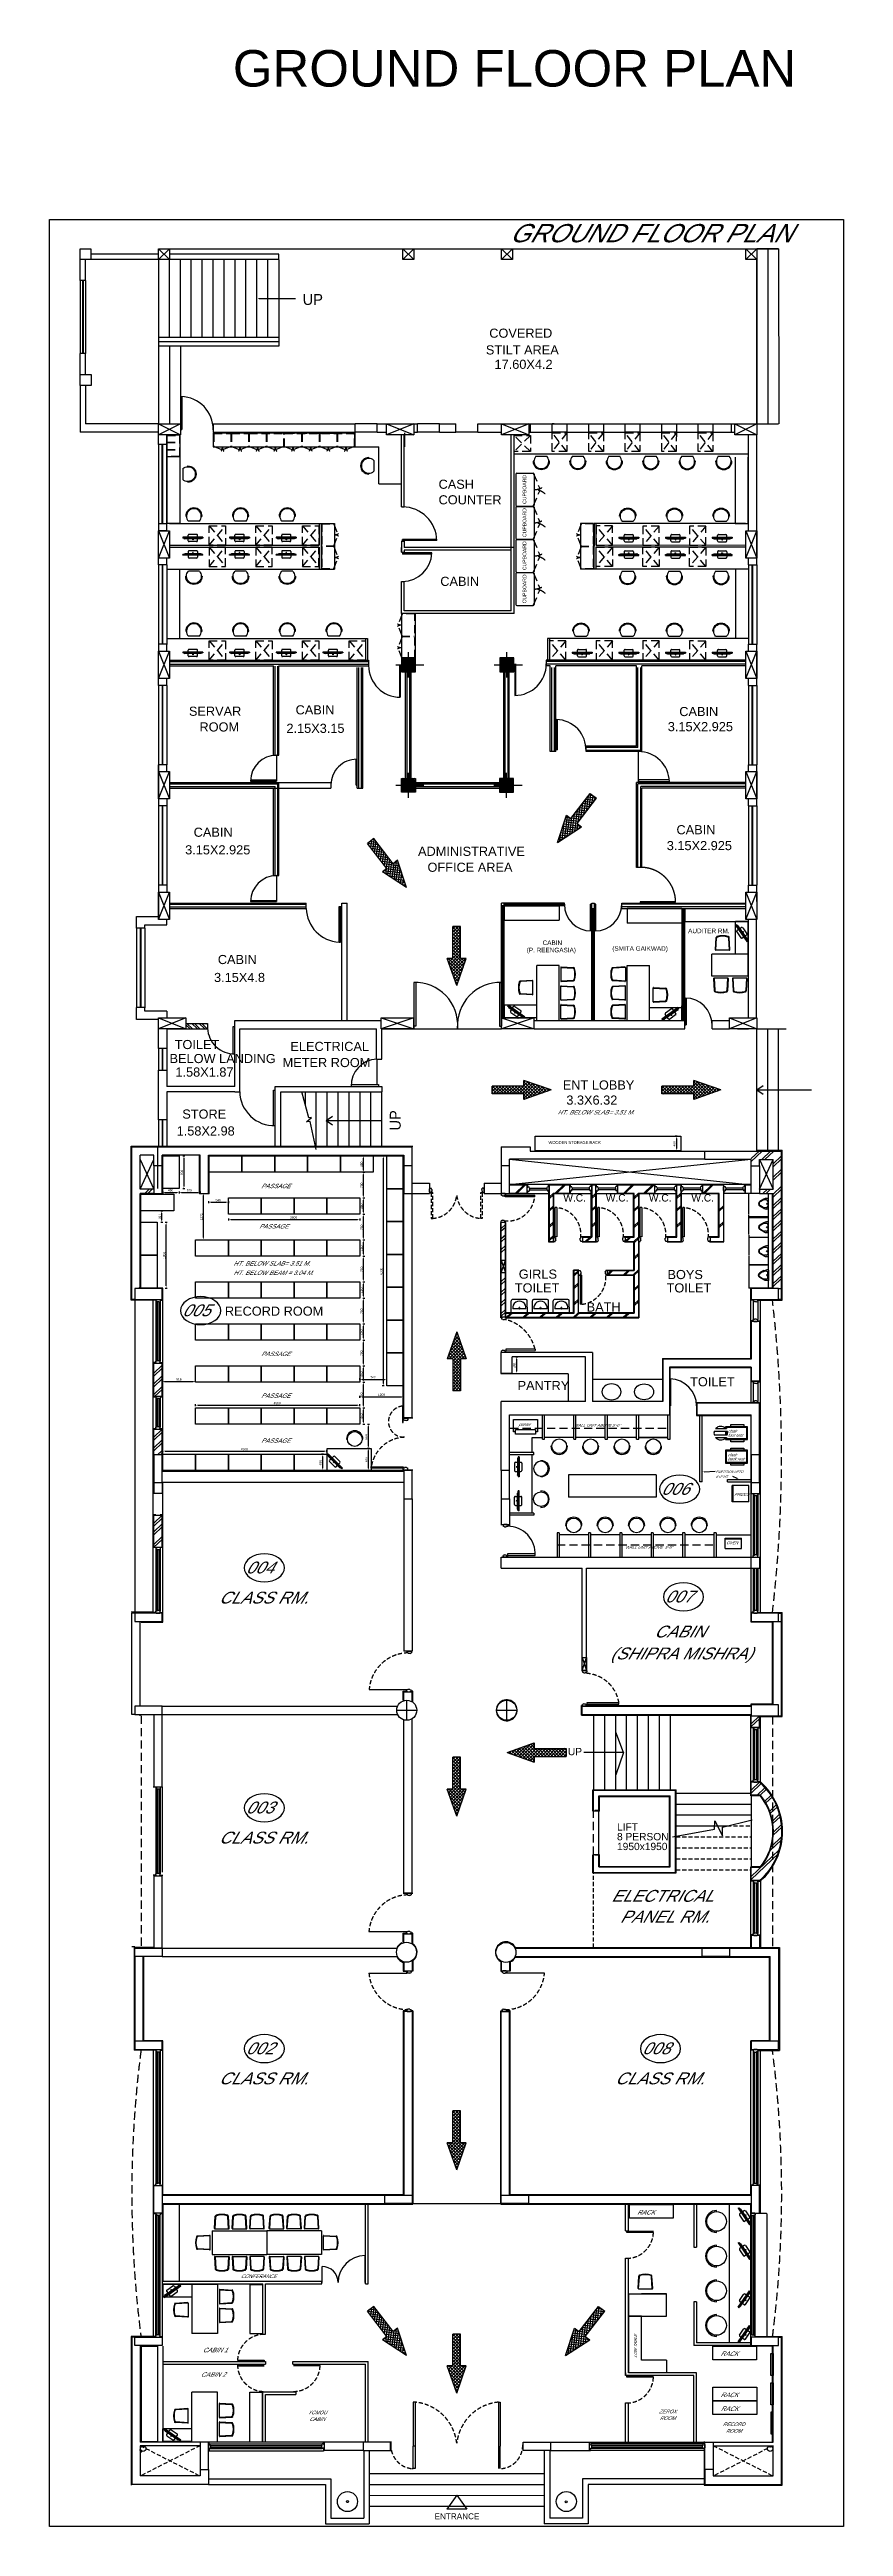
# Model space of a CAD drawing. Extents: x 681461 to 804584, y -183990 to -115925.
# Drawn here: x 681461 to 703228, y -183990 to -116129 of the extents above; entities that cross this region are included whole.
import ezdxf
from ezdxf.enums import TextEntityAlignment as Align

# ---------------------------------------------------------------- set-up
doc = ezdxf.new("R2010")
doc.units = 0
doc.header["$LTSCALE"] = 900
doc.header["$PDMODE"] = 34
for name, pattern in [('ACAD_ISO02W100', [15, 12, -3]), ('ACAD_ISO10W100', [18, 12, -3, 0, -3]), ('CENTER', [2, 1.25, -0.25, 0.25, -0.25]), ('HIDDEN', [0.375, 0.25, -0.125]), ('HIDDEN2', [0.1875, 0.125, -0.0625])]:
    doc.linetypes.add(name, pattern=pattern)
doc.layers.get('0').update_dxf_attribs({"color": 1, "linetype": 'CONTINUOUS'})
doc.layers.get('DEFPOINTS').update_dxf_attribs({"color": 3, "linetype": 'CONTINUOUS'})
for name, color, linetype in [('1', 7, 'CONTINUOUS'), ('2', 7, 'CONTINUOUS'), ('CL', 8, 'CONTINUOUS'), ('COL', 6, 'CONTINUOUS'), ('COLUMN', 43, 'CONTINUOUS'), ('D_R_FREAM', 16, 'CONTINUOUS'), ('DIM', 5, 'CONTINUOUS'), ('DOOR', 163, 'CONTINUOUS'), ('DW', 2, 'CONTINUOUS'), ('ELE', 50, 'CONTINUOUS'), ('FUR', 2, 'CONTINUOUS'), ('MISC', 7, 'CONTINUOUS'), ('PLA', 9, 'CONTINUOUS'), ('PLASTER_LINE', 8, 'CONTINUOUS'), ('TEXT', 2, 'CONTINUOUS'), ('TXT1', 6, 'CONTINUOUS'), ('WALL', 1, 'CONTINUOUS'), ('WIN', 4, 'CONTINUOUS')]:
    doc.layers.add(name, color=color, linetype=linetype)
doc.styles.add('ARIAL', font='arial.ttf')
doc.styles.add('ROMANS', font='arial.ttf')
doc.dimstyles.get("Standard").update_dxf_attribs({"dimtxt": 2.5, "dimasz": 2.5, "dimexe": 1.25, "dimexo": 0.625, "dimtad": 1, "dimcen": 2.5, "dimazin": 3, "dimtfac": 1, "dimtmove": 0, "dimatfit": 3})

# ---------------------------------------------------------------- blocks, each defined once
blk = doc.blocks.new('*X55')
at = {"layer": 'ELE', "linetype": 'CONTINUOUS'}
for p, q in [((685313, -142962), (685199, -142849)), ((685380, -142962), (685230, -142812)), ((685515, -142962), (685365, -142812)), ((685582, -142962), (685432, -142812)), ((685717, -142962), (685567, -142812)), ((685784, -142962), (685634, -142812)), ((685795, -142838), (685769, -142812))]:
    blk.add_line(p, q, dxfattribs=at)
blk = doc.blocks.new('*X56')
at = {"layer": 'ELE', "color": 1, "linetype": 'CONTINUOUS'}
for p, q in [((691455, -136476), (691110, -136131)), ((691456, -136476), (691110, -136131)), ((691413, -136476), (691110, -136173)), ((691413, -136476), (691110, -136174)), ((691370, -136476), (691110, -136216)), ((691371, -136476), (691110, -136216)), ((691328, -136476), (691110, -136258)), ((691328, -136476), (691110, -136259)), ((691286, -136476), (691110, -136300)), ((691285, -136476), (691110, -136301)), ((691243, -136476), (691110, -136343)), ((691243, -136476), (691110, -136343)), ((691201, -136476), (691110, -136385)), ((691200, -136476), (691110, -136386)), ((691490, -136469), (691117, -136096)), ((691490, -136468), (691118, -136096)), ((691490, -136426), (691160, -136096)), ((691490, -136426), (691160, -136096)), ((691490, -136384), (691202, -136096)), ((691490, -136383), (691203, -136096)), ((691490, -136342), (691245, -136096)), ((691490, -136341), (691245, -136096)), ((691490, -136299), (691287, -136096)), ((691490, -136299), (691288, -136096)), ((691490, -136257), (691330, -136096)), ((691490, -136256), (691330, -136096)), ((691490, -136214), (691372, -136096)), ((691490, -136214), (691373, -136096)), ((691490, -136172), (691414, -136096)), ((691490, -136171), (691415, -136096)), ((691490, -136129), (691457, -136096)), ((691490, -136129), (691457, -136096)), ((691158, -136476), (691110, -136428)), ((691159, -136476), (691110, -136428)), ((691116, -136476), (691110, -136470)), ((691116, -136476), (691110, -136471))]:
    blk.add_line(p, q, dxfattribs=at)
blk = doc.blocks.new('*X57')
at = {"layer": 'ELE', "color": 1, "linetype": 'CONTINUOUS'}
for p, q in [((694171, -136477), (693800, -136105)), ((694171, -136477), (693800, -136106)), ((694128, -136477), (693800, -136148)), ((694129, -136477), (693800, -136148)), ((694087, -136477), (693800, -136190)), ((694086, -136477), (693800, -136191)), ((694044, -136477), (693800, -136233)), ((694044, -136477), (693800, -136233)), ((694002, -136477), (693800, -136275)), ((694001, -136477), (693800, -136276)), ((693959, -136477), (693800, -136318)), ((693959, -136477), (693800, -136318)), ((693917, -136477), (693800, -136360)), ((693916, -136477), (693800, -136361)), ((694180, -136443), (693833, -136097)), ((694180, -136443), (693834, -136097)), ((694180, -136401), (693876, -136097)), ((694180, -136400), (693876, -136097)), ((694180, -136359), (693918, -136097)), ((694180, -136358), (693919, -136097)), ((694180, -136316), (693960, -136097)), ((694180, -136316), (693961, -136097)), ((694180, -136274), (694003, -136097)), ((694180, -136273), (694004, -136097)), ((694180, -136231), (694045, -136097)), ((694180, -136231), (694046, -136097)), ((694180, -136189), (694088, -136097)), ((694180, -136188), (694088, -136097)), ((694180, -136147), (694130, -136097)), ((694180, -136146), (694131, -136097)), ((694180, -136104), (694173, -136097)), ((694180, -136104), (694173, -136097)), ((693874, -136477), (693800, -136402)), ((693874, -136477), (693800, -136403)), ((693831, -136477), (693800, -136445)), ((693832, -136477), (693800, -136445))]:
    blk.add_line(p, q, dxfattribs=at)
blk = doc.blocks.new('*X58')
at = {"layer": 'ELE', "color": 1, "linetype": 'CONTINUOUS'}
for p, q in [((694182, -133176), (693810, -132805)), ((694181, -133176), (693810, -132806)), ((694139, -133176), (693810, -132847)), ((694138, -133176), (693810, -132848)), ((694096, -133176), (693810, -132890)), ((694097, -133176), (693810, -132890)), ((694054, -133176), (693810, -132932)), ((694054, -133176), (693810, -132933)), ((694011, -133176), (693810, -132975)), ((694012, -133176), (693810, -132975)), ((694190, -133143), (693843, -132796)), ((694190, -133142), (693844, -132796)), ((694190, -133101), (693886, -132796)), ((694190, -133100), (693886, -132796)), ((694190, -133058), (693928, -132796)), ((694190, -133058), (693929, -132796)), ((694190, -133016), (693971, -132796)), ((694190, -133015), (693971, -132796)), ((694190, -132973), (694013, -132796)), ((694190, -132973), (694014, -132796)), ((694190, -132931), (694055, -132796)), ((694190, -132930), (694056, -132796)), ((694190, -132889), (694098, -132796)), ((694190, -132888), (694098, -132796)), ((694190, -132846), (694140, -132796)), ((694190, -132846), (694141, -132796)), ((694190, -132804), (694183, -132796)), ((694190, -132803), (694183, -132796)), ((693969, -133176), (693810, -133017)), ((693969, -133176), (693810, -133018)), ((693927, -133176), (693810, -133059)), ((693926, -133176), (693810, -133060)), ((693884, -133176), (693810, -133102)), ((693884, -133176), (693810, -133102)), ((693842, -133176), (693810, -133144)), ((693841, -133176), (693810, -133145))]:
    blk.add_line(p, q, dxfattribs=at)
blk = doc.blocks.new('*X59')
at = {"layer": 'ELE', "color": 1, "linetype": 'CONTINUOUS'}
for p, q in [((691482, -133176), (691110, -132805)), ((691481, -133176), (691110, -132806)), ((691439, -133176), (691110, -132847)), ((691438, -133176), (691110, -132848)), ((691396, -133176), (691110, -132890)), ((691397, -133176), (691110, -132890)), ((691354, -133176), (691110, -132932)), ((691354, -133176), (691110, -132933)), ((691311, -133176), (691110, -132975)), ((691312, -133176), (691110, -132975)), ((691490, -133143), (691143, -132796)), ((691490, -133142), (691144, -132796)), ((691490, -133101), (691186, -132796)), ((691490, -133100), (691186, -132796)), ((691490, -133058), (691228, -132796)), ((691490, -133058), (691229, -132796)), ((691490, -133016), (691271, -132796)), ((691490, -133015), (691271, -132796)), ((691490, -132973), (691313, -132796)), ((691490, -132973), (691314, -132796)), ((691490, -132931), (691355, -132796)), ((691490, -132930), (691356, -132796)), ((691490, -132889), (691398, -132796)), ((691490, -132888), (691398, -132796)), ((691490, -132846), (691440, -132796)), ((691490, -132846), (691441, -132796)), ((691490, -132804), (691483, -132796)), ((691490, -132803), (691483, -132796)), ((691269, -133176), (691110, -133017)), ((691269, -133176), (691110, -133018)), ((691227, -133176), (691110, -133059)), ((691226, -133176), (691110, -133060)), ((691184, -133176), (691110, -133102)), ((691184, -133176), (691110, -133102)), ((691142, -133176), (691110, -133144)), ((691141, -133176), (691110, -133145))]:
    blk.add_line(p, q, dxfattribs=at)
blk = doc.blocks.new('REDFRAME')
at = {"layer": '1', "linetype": 'BYBLOCK'}
for p, q in [((-95, 0), (-95, -15)), ((-95, 0), (0, 0)), ((0, 0), (0, -15)), ((-110, -15), (-110, -50)), ((-110, -15), (-95, -15)), ((-110, -15), (-110, -50)), ((-72, -50), (-110, -50)), ((-72, -50), (-72, -65)), ((-22, -65), (-72, -65)), ((-22, -65), (15, -50)), ((0, -15), (15, -15)), ((15, -15), (15, -50))]:
    blk.add_line(p, q, dxfattribs=at)
blk = doc.blocks.new('A$C271A56B4')
at = {"layer": '1'}
for p, q in [((166, 304), (41, 233)), ((166, 21), (41, 92)), ((146, 274), (49, 219)), ((146, 51), (49, 106)), ((240, 284), (186, 284)), ((240, 41), (186, 41)), ((292, 325), (246, 325)), ((292, 0), (246, 0)), ((305, 163), (248, 163)), ((280, 244), (280, 81)), ((305, 12), (305, 313))]:
    blk.add_line(p, q, dxfattribs=at)
blk.add_circle((264, 163), 16.2, dxfattribs=at)
for centre, radius, start, end in [((81, 163), 81.2, 119.55192, 240.44808), ((81, 163), 65, 119.55192, 240.44808), ((186, 203), 81.2, 90, 119.55192), ((186, 122), 81.2, 240.44808, 270), ((246, 163), 162, 90, 119.55192), ((246, 163), 162, 240.44808, 270), ((240, 244), 40.6, 0, 90), ((240, 81), 40.6, 270, 0), ((292, 313), 12.2, 360, 90), ((292, 12), 12.2, 270, 360)]:
    blk.add_arc(centre, radius, start, end, dxfattribs=at)
blk = doc.blocks.new('*D8')
at = {"layer": 'DEFPOINTS', "color": 0, "linetype": 'BYBLOCK'}
for p in [(694144, -151943), (694269, -151943), (694144, -152398)]:
    blk.add_point(p, dxfattribs=at)
at = {"layer": 'DOOR', "color": 0, "linetype": 'BYBLOCK'}
for p, q in [((694244, -151943), (694299, -151943)), ((694244, -152398), (694299, -152398))]:
    blk.add_line(p, q, dxfattribs=at)
at = {"layer": 'DOOR', "color": 3, "linetype": 'BYBLOCK'}
blk.add_line((694269, -152335), (694269, -152005), dxfattribs=at)
for points in [[(694259, -152005), (694279, -152005), (694269, -151943)], [(694259, -152335), (694279, -152335), (694269, -152398)]]:
    blk.add_solid(points, dxfattribs=at)
at = {"layer": 'DOOR', "color": 6, "linetype": 'CONTINUOUS', "style": 'ROMANS'}
blk.add_text('455', height=62.5, rotation=90, dxfattribs=at).set_placement((694243, -152251))
blk = doc.blocks.new('*D9')
at = {"layer": 'DEFPOINTS', "color": 0, "linetype": 'BYBLOCK'}
for p in [(689965, -153339), (691174, -153042), (691174, -153169)]:
    blk.add_point(p, dxfattribs=at)
at = {"layer": 'DOOR', "color": 0, "linetype": 'BYBLOCK'}
for p, q in [((689965, -153067), (689965, -153012)), ((691174, -153067), (691174, -153012))]:
    blk.add_line(p, q, dxfattribs=at)
at = {"layer": 'DOOR', "color": 3, "linetype": 'BYBLOCK'}
blk.add_line((690028, -153042), (691112, -153042), dxfattribs=at)
for points in [[(690028, -153031), (690028, -153052), (689965, -153042)], [(691112, -153031), (691112, -153052), (691174, -153042)]]:
    blk.add_solid(points, dxfattribs=at)
at = {"layer": 'DOOR', "color": 6, "linetype": 'CONTINUOUS', "style": 'ROMANS'}
blk.add_text('1209', height=62.5, dxfattribs=at).set_placement((690467, -153016))
blk = doc.blocks.new('*D10')
at = {"layer": 'DEFPOINTS', "color": 0, "linetype": 'BYBLOCK'}
for p in [(685465, -153339), (689965, -153268), (689965, -153339)]:
    blk.add_point(p, dxfattribs=at)
at = {"layer": 'DOOR', "color": 0, "linetype": 'BYBLOCK'}
for p, q in [((685465, -153293), (685465, -153238)), ((689965, -153293), (689965, -153238))]:
    blk.add_line(p, q, dxfattribs=at)
at = {"layer": 'DOOR', "color": 3, "linetype": 'BYBLOCK'}
blk.add_line((685528, -153268), (689903, -153268), dxfattribs=at)
for points in [[(685528, -153258), (685528, -153279), (685465, -153268)], [(689903, -153258), (689903, -153279), (689965, -153268)]]:
    blk.add_solid(points, dxfattribs=at)
at = {"layer": 'DOOR', "color": 6, "linetype": 'CONTINUOUS', "style": 'ROMANS'}
blk.add_text('4500', height=62.5, dxfattribs=at).set_placement((687605, -153243))
blk = doc.blocks.new('*D11')
at = {"layer": 'DEFPOINTS', "color": 0, "linetype": 'BYBLOCK'}
for p in [(689965, -153789), (690204, -153789), (690073, -154453)]:
    blk.add_point(p, dxfattribs=at)
at = {"layer": 'DOOR', "color": 0, "linetype": 'BYBLOCK'}
for p, q in [((690179, -153789), (690234, -153789)), ((690179, -154453), (690234, -154453))]:
    blk.add_line(p, q, dxfattribs=at)
at = {"layer": 'DOOR', "color": 3, "linetype": 'BYBLOCK'}
blk.add_line((690204, -154390), (690204, -153852), dxfattribs=at)
for points in [[(690193, -153852), (690214, -153852), (690204, -153789)], [(690193, -154390), (690214, -154390), (690204, -154453)]]:
    blk.add_solid(points, dxfattribs=at)
at = {"layer": 'DOOR', "color": 6, "linetype": 'CONTINUOUS', "style": 'ROMANS'}
blk.add_text('664', height=62.5, rotation=90, dxfattribs=at).set_placement((690178, -154213))
blk = doc.blocks.new('*D12')
at = {"layer": 'DEFPOINTS', "color": 0, "linetype": 'BYBLOCK'}
for p in [(689965, -153339), (690073, -153339), (689965, -153789)]:
    blk.add_point(p, dxfattribs=at)
at = {"layer": 'DOOR', "color": 0, "linetype": 'BYBLOCK'}
for p, q in [((690048, -153339), (690103, -153339)), ((690048, -153789), (690103, -153789))]:
    blk.add_line(p, q, dxfattribs=at)
at = {"layer": 'DOOR', "color": 3, "linetype": 'BYBLOCK'}
blk.add_line((690073, -153727), (690073, -153402), dxfattribs=at)
for points in [[(690063, -153402), (690084, -153402), (690073, -153339)], [(690063, -153727), (690084, -153727), (690073, -153789)]]:
    blk.add_solid(points, dxfattribs=at)
at = {"layer": 'DOOR', "color": 6, "linetype": 'CONTINUOUS', "style": 'ROMANS'}
blk.add_text('450', height=62.5, rotation=90, dxfattribs=at).set_placement((690047, -153644))
blk = doc.blocks.new('*D13')
at = {"layer": 'DEFPOINTS', "color": 0, "linetype": 'BYBLOCK'}
for p in [(689965, -152639), (690073, -152639), (689965, -153339)]:
    blk.add_point(p, dxfattribs=at)
at = {"layer": 'DOOR', "color": 0, "linetype": 'BYBLOCK'}
for p, q in [((690048, -152639), (690103, -152639)), ((690048, -153339), (690103, -153339))]:
    blk.add_line(p, q, dxfattribs=at)
at = {"layer": 'DOOR', "color": 3, "linetype": 'BYBLOCK'}
blk.add_line((690073, -153277), (690073, -152702), dxfattribs=at)
for points in [[(690063, -152702), (690084, -152702), (690073, -152639)], [(690063, -153277), (690084, -153277), (690073, -153339)]]:
    blk.add_solid(points, dxfattribs=at)
at = {"layer": 'DOOR', "color": 6, "linetype": 'CONTINUOUS', "style": 'ROMANS'}
blk.add_text('700', height=62.5, rotation=90, dxfattribs=at).set_placement((690047, -153069))
blk = doc.blocks.new('*D14')
at = {"layer": 'DEFPOINTS', "color": 0, "linetype": 'BYBLOCK'}
for p in [(689965, -152189), (689965, -152639), (690073, -152189)]:
    blk.add_point(p, dxfattribs=at)
at = {"layer": 'DOOR', "color": 0, "linetype": 'BYBLOCK'}
for p, q in [((690048, -152189), (690103, -152189)), ((690048, -152639), (690103, -152639))]:
    blk.add_line(p, q, dxfattribs=at)
at = {"layer": 'DOOR', "color": 3, "linetype": 'BYBLOCK'}
blk.add_line((690073, -152577), (690073, -152252), dxfattribs=at)
for points in [[(690063, -152252), (690084, -152252), (690073, -152189)], [(690063, -152577), (690084, -152577), (690073, -152639)]]:
    blk.add_solid(points, dxfattribs=at)
at = {"layer": 'DOOR', "color": 6, "linetype": 'CONTINUOUS', "style": 'ROMANS'}
blk.add_text('450', height=62.5, rotation=90, dxfattribs=at).set_placement((690047, -152494))
blk = doc.blocks.new('*D15')
at = {"layer": 'DEFPOINTS', "color": 0, "linetype": 'BYBLOCK'}
for p in [(689965, -151489), (690072, -151489), (689965, -152189)]:
    blk.add_point(p, dxfattribs=at)
at = {"layer": 'DOOR', "color": 0, "linetype": 'BYBLOCK'}
for p, q in [((690047, -151489), (690102, -151489)), ((690047, -152189), (690102, -152189))]:
    blk.add_line(p, q, dxfattribs=at)
at = {"layer": 'DOOR', "color": 3, "linetype": 'BYBLOCK'}
blk.add_line((690072, -152127), (690072, -151552), dxfattribs=at)
for points in [[(690062, -151552), (690083, -151552), (690072, -151489)], [(690062, -152127), (690083, -152127), (690072, -152189)]]:
    blk.add_solid(points, dxfattribs=at)
at = {"layer": 'DOOR', "color": 6, "linetype": 'CONTINUOUS', "style": 'ROMANS'}
blk.add_text('700', height=62.5, rotation=90, dxfattribs=at).set_placement((690047, -151919))
blk = doc.blocks.new('*D16')
at = {"layer": 'DEFPOINTS', "color": 0, "linetype": 'BYBLOCK'}
for p in [(689965, -151039), (690072, -151039), (689965, -151489)]:
    blk.add_point(p, dxfattribs=at)
at = {"layer": 'DOOR', "color": 0, "linetype": 'BYBLOCK'}
for p, q in [((690047, -151039), (690102, -151039)), ((690047, -151489), (690102, -151489))]:
    blk.add_line(p, q, dxfattribs=at)
at = {"layer": 'DOOR', "color": 3, "linetype": 'BYBLOCK'}
blk.add_line((690072, -151427), (690072, -151102), dxfattribs=at)
for points in [[(690062, -151102), (690083, -151102), (690072, -151039)], [(690062, -151427), (690083, -151427), (690072, -151489)]]:
    blk.add_solid(points, dxfattribs=at)
at = {"layer": 'DOOR', "color": 6, "linetype": 'CONTINUOUS', "style": 'ROMANS'}
blk.add_text('450', height=62.5, rotation=90, dxfattribs=at).set_placement((690047, -151344))
blk = doc.blocks.new('*D17')
at = {"layer": 'DEFPOINTS', "color": 0, "linetype": 'BYBLOCK'}
for p in [(689965, -150339), (690072, -150339), (689965, -151039)]:
    blk.add_point(p, dxfattribs=at)
at = {"layer": 'DOOR', "color": 0, "linetype": 'BYBLOCK'}
for p, q in [((690047, -150339), (690102, -150339)), ((690047, -151039), (690102, -151039))]:
    blk.add_line(p, q, dxfattribs=at)
at = {"layer": 'DOOR', "color": 3, "linetype": 'BYBLOCK'}
blk.add_line((690072, -150977), (690072, -150402), dxfattribs=at)
for points in [[(690062, -150402), (690083, -150402), (690072, -150339)], [(690062, -150977), (690083, -150977), (690072, -151039)]]:
    blk.add_solid(points, dxfattribs=at)
at = {"layer": 'DOOR', "color": 6, "linetype": 'CONTINUOUS', "style": 'ROMANS'}
blk.add_text('700', height=62.5, rotation=90, dxfattribs=at).set_placement((690047, -150769))
blk = doc.blocks.new('*D18')
at = {"layer": 'DEFPOINTS', "color": 0, "linetype": 'BYBLOCK'}
for p in [(689965, -149889), (690072, -149889), (689965, -150339)]:
    blk.add_point(p, dxfattribs=at)
at = {"layer": 'DOOR', "color": 0, "linetype": 'BYBLOCK'}
for p, q in [((690047, -149889), (690102, -149889)), ((690047, -150339), (690102, -150339))]:
    blk.add_line(p, q, dxfattribs=at)
at = {"layer": 'DOOR', "color": 3, "linetype": 'BYBLOCK'}
blk.add_line((690072, -150277), (690072, -149952), dxfattribs=at)
for points in [[(690062, -149952), (690083, -149952), (690072, -149889)], [(690062, -150277), (690083, -150277), (690072, -150339)]]:
    blk.add_solid(points, dxfattribs=at)
at = {"layer": 'DOOR', "color": 6, "linetype": 'CONTINUOUS', "style": 'ROMANS'}
blk.add_text('450', height=62.5, rotation=90, dxfattribs=at).set_placement((690047, -150194))
blk = doc.blocks.new('*D19')
at = {"layer": 'DEFPOINTS', "color": 0, "linetype": 'BYBLOCK'}
for p in [(689965, -149189), (690072, -149189), (689965, -149889)]:
    blk.add_point(p, dxfattribs=at)
at = {"layer": 'DOOR', "color": 0, "linetype": 'BYBLOCK'}
for p, q in [((690047, -149189), (690102, -149189)), ((690047, -149889), (690102, -149889))]:
    blk.add_line(p, q, dxfattribs=at)
at = {"layer": 'DOOR', "color": 3, "linetype": 'BYBLOCK'}
blk.add_line((690072, -149827), (690072, -149252), dxfattribs=at)
for points in [[(690062, -149252), (690083, -149252), (690072, -149189)], [(690062, -149827), (690083, -149827), (690072, -149889)]]:
    blk.add_solid(points, dxfattribs=at)
at = {"layer": 'DOOR', "color": 6, "linetype": 'CONTINUOUS', "style": 'ROMANS'}
blk.add_text('700', height=62.5, rotation=90, dxfattribs=at).set_placement((690047, -149619))
blk = doc.blocks.new('*D20')
at = {"layer": 'DEFPOINTS', "color": 0, "linetype": 'BYBLOCK'}
for p in [(689965, -148739), (689965, -149189), (690072, -148739)]:
    blk.add_point(p, dxfattribs=at)
at = {"layer": 'DOOR', "color": 0, "linetype": 'BYBLOCK'}
for p, q in [((690047, -148739), (690102, -148739)), ((690047, -149189), (690102, -149189))]:
    blk.add_line(p, q, dxfattribs=at)
at = {"layer": 'DOOR', "color": 3, "linetype": 'BYBLOCK'}
blk.add_line((690072, -149127), (690072, -148802), dxfattribs=at)
for points in [[(690062, -148802), (690083, -148802), (690072, -148739)], [(690062, -149127), (690083, -149127), (690072, -149189)]]:
    blk.add_solid(points, dxfattribs=at)
at = {"layer": 'DOOR', "color": 6, "linetype": 'CONTINUOUS', "style": 'ROMANS'}
blk.add_text('450', height=62.5, rotation=90, dxfattribs=at).set_placement((690047, -149044))
blk = doc.blocks.new('*D21')
at = {"layer": 'DEFPOINTS', "color": 0, "linetype": 'BYBLOCK'}
for p in [(689965, -148039), (690072, -148039), (689965, -148739)]:
    blk.add_point(p, dxfattribs=at)
at = {"layer": 'DOOR', "color": 0, "linetype": 'BYBLOCK'}
for p, q in [((690047, -148039), (690102, -148039)), ((690047, -148739), (690102, -148739))]:
    blk.add_line(p, q, dxfattribs=at)
at = {"layer": 'DOOR', "color": 3, "linetype": 'BYBLOCK'}
blk.add_line((690072, -148677), (690072, -148102), dxfattribs=at)
for points in [[(690062, -148102), (690083, -148102), (690072, -148039)], [(690062, -148677), (690083, -148677), (690072, -148739)]]:
    blk.add_solid(points, dxfattribs=at)
at = {"layer": 'DOOR', "color": 6, "linetype": 'CONTINUOUS', "style": 'ROMANS'}
blk.add_text('700', height=62.5, rotation=90, dxfattribs=at).set_placement((690047, -148469))
blk = doc.blocks.new('*D22')
at = {"layer": 'DEFPOINTS', "color": 0, "linetype": 'BYBLOCK'}
for p in [(689965, -147589), (690072, -147589), (689965, -148039)]:
    blk.add_point(p, dxfattribs=at)
at = {"layer": 'DOOR', "color": 0, "linetype": 'BYBLOCK'}
for p, q in [((690047, -147589), (690102, -147589)), ((690047, -148039), (690102, -148039))]:
    blk.add_line(p, q, dxfattribs=at)
at = {"layer": 'DOOR', "color": 3, "linetype": 'BYBLOCK'}
blk.add_line((690072, -147977), (690072, -147652), dxfattribs=at)
for points in [[(690062, -147652), (690083, -147652), (690072, -147589)], [(690062, -147977), (690083, -147977), (690072, -148039)]]:
    blk.add_solid(points, dxfattribs=at)
at = {"layer": 'DOOR', "color": 6, "linetype": 'CONTINUOUS', "style": 'ROMANS'}
blk.add_text('450', height=62.5, rotation=90, dxfattribs=at).set_placement((690047, -147894))
blk = doc.blocks.new('*D23')
at = {"layer": 'DEFPOINTS', "color": 0, "linetype": 'BYBLOCK'}
for p in [(689965, -146889), (690072, -146889), (689965, -147589)]:
    blk.add_point(p, dxfattribs=at)
at = {"layer": 'DOOR', "color": 0, "linetype": 'BYBLOCK'}
for p, q in [((690047, -146889), (690102, -146889)), ((690047, -147589), (690102, -147589))]:
    blk.add_line(p, q, dxfattribs=at)
at = {"layer": 'DOOR', "color": 3, "linetype": 'BYBLOCK'}
blk.add_line((690072, -147527), (690072, -146952), dxfattribs=at)
for points in [[(690062, -146952), (690083, -146952), (690072, -146889)], [(690062, -147527), (690083, -147527), (690072, -147589)]]:
    blk.add_solid(points, dxfattribs=at)
at = {"layer": 'DOOR', "color": 6, "linetype": 'CONTINUOUS', "style": 'ROMANS'}
blk.add_text('700', height=62.5, rotation=90, dxfattribs=at).set_placement((690047, -147319))
blk = doc.blocks.new('*D24')
at = {"layer": 'DEFPOINTS', "color": 0, "linetype": 'BYBLOCK'}
for p in [(689965, -146439), (690072, -146439), (689965, -146889)]:
    blk.add_point(p, dxfattribs=at)
at = {"layer": 'DOOR', "color": 0, "linetype": 'BYBLOCK'}
for p, q in [((690047, -146439), (690102, -146439)), ((690047, -146889), (690102, -146889))]:
    blk.add_line(p, q, dxfattribs=at)
at = {"layer": 'DOOR', "color": 3, "linetype": 'BYBLOCK'}
blk.add_line((690072, -146827), (690072, -146502), dxfattribs=at)
for points in [[(690062, -146502), (690083, -146502), (690072, -146439)], [(690062, -146827), (690083, -146827), (690072, -146889)]]:
    blk.add_solid(points, dxfattribs=at)
at = {"layer": 'DOOR', "color": 6, "linetype": 'CONTINUOUS', "style": 'ROMANS'}
blk.add_text('450', height=62.5, rotation=90, dxfattribs=at).set_placement((690047, -146744))
blk = doc.blocks.new('*D25')
at = {"layer": 'DEFPOINTS', "color": 0, "linetype": 'BYBLOCK'}
for p in [(684549, -152683), (685465, -152617), (685465, -152639)]:
    blk.add_point(p, dxfattribs=at)
at = {"layer": 'DOOR', "color": 0, "linetype": 'BYBLOCK'}
for p, q in [((684549, -152642), (684549, -152587)), ((685465, -152617), (685465, -152587))]:
    blk.add_line(p, q, dxfattribs=at)
at = {"layer": 'DOOR', "color": 3, "linetype": 'BYBLOCK'}
blk.add_line((684612, -152617), (685403, -152617), dxfattribs=at)
for points in [[(684612, -152606), (684612, -152627), (684549, -152617)], [(685403, -152606), (685403, -152627), (685465, -152617)]]:
    blk.add_solid(points, dxfattribs=at)
at = {"layer": 'DOOR', "color": 6, "linetype": 'CONTINUOUS', "style": 'ROMANS'}
blk.add_text('916', height=62.5, dxfattribs=at).set_placement((684935, -152591))
blk = doc.blocks.new('*D26')
at = {"layer": 'DEFPOINTS', "color": 0, "linetype": 'BYBLOCK'}
for p in [(689965, -152639), (690707, -152562), (690707, -152639)]:
    blk.add_point(p, dxfattribs=at)
at = {"layer": 'DOOR', "color": 0, "linetype": 'BYBLOCK'}
for p, q in [((689965, -152587), (689965, -152532)), ((690707, -152587), (690707, -152532))]:
    blk.add_line(p, q, dxfattribs=at)
at = {"layer": 'DOOR', "color": 3, "linetype": 'BYBLOCK'}
blk.add_line((690028, -152562), (690645, -152562), dxfattribs=at)
for points in [[(690028, -152552), (690028, -152572), (689965, -152562)], [(690645, -152552), (690645, -152572), (690707, -152562)]]:
    blk.add_solid(points, dxfattribs=at)
at = {"layer": 'DOOR', "color": 6, "linetype": 'CONTINUOUS', "style": 'ROMANS'}
blk.add_text('742', height=62.5, dxfattribs=at).set_placement((690256, -152537))
blk = doc.blocks.new('*D27')
at = {"layer": 'DEFPOINTS', "color": 0, "linetype": 'BYBLOCK'}
for p in [(685014, -146436), (685014, -147336), (685145, -147336)]:
    blk.add_point(p, dxfattribs=at)
at = {"layer": 'DOOR', "color": 0, "linetype": 'BYBLOCK'}
for p, q in [((685120, -146436), (685175, -146436)), ((685120, -147336), (685175, -147336))]:
    blk.add_line(p, q, dxfattribs=at)
at = {"layer": 'DOOR', "color": 3, "linetype": 'BYBLOCK'}
blk.add_line((685145, -146499), (685145, -147274), dxfattribs=at)
for points in [[(685135, -146499), (685156, -146499), (685145, -146436)], [(685135, -147274), (685156, -147274), (685145, -147336)]]:
    blk.add_solid(points, dxfattribs=at)
at = {"layer": 'DOOR', "color": 6, "linetype": 'CONTINUOUS', "style": 'ROMANS'}
blk.add_text('900', height=62.5, rotation=90, dxfattribs=at).set_placement((685120, -146967))
blk = doc.blocks.new('*D28')
at = {"layer": 'DEFPOINTS', "color": 0, "linetype": 'BYBLOCK'}
for p in [(684564, -147336), (685014, -147336), (685014, -147439)]:
    blk.add_point(p, dxfattribs=at)
at = {"layer": 'DOOR', "color": 0, "linetype": 'BYBLOCK'}
for p, q in [((684564, -147414), (684564, -147469)), ((685014, -147414), (685014, -147469))]:
    blk.add_line(p, q, dxfattribs=at)
at = {"layer": 'DOOR', "color": 3, "linetype": 'BYBLOCK'}
blk.add_line((684627, -147439), (684952, -147439), dxfattribs=at)
for points in [[(684627, -147429), (684627, -147449), (684564, -147439)], [(684952, -147429), (684952, -147449), (685014, -147439)]]:
    blk.add_solid(points, dxfattribs=at)
at = {"layer": 'DOOR', "color": 6, "linetype": 'CONTINUOUS', "style": 'ROMANS'}
blk.add_text('450', height=62.5, dxfattribs=at).set_placement((684709, -147413))
blk = doc.blocks.new('*D29')
at = {"layer": 'DEFPOINTS', "color": 0, "linetype": 'BYBLOCK'}
for p in [(685014, -147336), (685589, -147336), (685589, -147439)]:
    blk.add_point(p, dxfattribs=at)
at = {"layer": 'DOOR', "color": 0, "linetype": 'BYBLOCK'}
for p, q in [((685014, -147414), (685014, -147469)), ((685589, -147414), (685589, -147469))]:
    blk.add_line(p, q, dxfattribs=at)
at = {"layer": 'DOOR', "color": 3, "linetype": 'BYBLOCK'}
blk.add_line((685077, -147439), (685527, -147439), dxfattribs=at)
for points in [[(685077, -147429), (685077, -147449), (685014, -147439)], [(685527, -147429), (685527, -147449), (685589, -147439)]]:
    blk.add_solid(points, dxfattribs=at)
at = {"layer": 'DOOR', "color": 6, "linetype": 'CONTINUOUS', "style": 'ROMANS'}
blk.add_text('575', height=62.5, dxfattribs=at).set_placement((685222, -147414))
blk = doc.blocks.new('*D30')
at = {"layer": 'DEFPOINTS', "color": 0, "linetype": 'BYBLOCK'}
for p in [(684416, -148260), (684659, -148260), (684416, -150060)]:
    blk.add_point(p, dxfattribs=at)
at = {"layer": 'DOOR', "color": 0, "linetype": 'BYBLOCK'}
for p, q in [((684634, -148260), (684689, -148260)), ((684634, -150060), (684689, -150060))]:
    blk.add_line(p, q, dxfattribs=at)
at = {"layer": 'DOOR', "color": 3, "linetype": 'BYBLOCK'}
blk.add_line((684659, -149997), (684659, -148322), dxfattribs=at)
for points in [[(684649, -148322), (684669, -148322), (684659, -148260)], [(684649, -149997), (684669, -149997), (684659, -150060)]]:
    blk.add_solid(points, dxfattribs=at)
at = {"layer": 'DOOR', "color": 6, "linetype": 'CONTINUOUS', "style": 'ROMANS'}
blk.add_text('1800', height=62.5, rotation=90, dxfattribs=at).set_placement((684633, -149264))
blk = doc.blocks.new('*D31')
at = {"layer": 'DEFPOINTS', "color": 0, "linetype": 'BYBLOCK'}
for p in [(684416, -147943), (684416, -148260), (684538, -147943)]:
    blk.add_point(p, dxfattribs=at)
at = {"layer": 'DOOR', "color": 0, "linetype": 'BYBLOCK'}
for p, q in [((684513, -147943), (684568, -147943)), ((684513, -148260), (684568, -148260))]:
    blk.add_line(p, q, dxfattribs=at)
at = {"layer": 'DOOR', "color": 3, "linetype": 'BYBLOCK'}
blk.add_line((684538, -148197), (684538, -148006), dxfattribs=at)
for points in [[(684528, -148006), (684549, -148006), (684538, -147943)], [(684528, -148197), (684549, -148197), (684538, -148260)]]:
    blk.add_solid(points, dxfattribs=at)
at = {"layer": 'DOOR', "color": 6, "linetype": 'CONTINUOUS', "style": 'ROMANS'}
blk.add_text('317', height=62.5, rotation=90, dxfattribs=at).set_placement((684513, -148176))
blk = doc.blocks.new('*D32')
at = {"layer": 'DEFPOINTS', "color": 0, "linetype": 'BYBLOCK'}
for p in [(685819, -147467), (686365, -147589), (686365, -147707)]:
    blk.add_point(p, dxfattribs=at)
at = {"layer": 'DOOR', "color": 0, "linetype": 'BYBLOCK'}
for p, q in [((685819, -147682), (685819, -147737)), ((686365, -147682), (686365, -147737))]:
    blk.add_line(p, q, dxfattribs=at)
at = {"layer": 'DOOR', "color": 3, "linetype": 'BYBLOCK'}
blk.add_line((685882, -147707), (686303, -147707), dxfattribs=at)
for points in [[(685882, -147697), (685882, -147717), (685819, -147707)], [(686303, -147697), (686303, -147717), (686365, -147707)]]:
    blk.add_solid(points, dxfattribs=at)
at = {"layer": 'DOOR', "color": 6, "linetype": 'CONTINUOUS', "style": 'ROMANS'}
blk.add_text('546', height=62.5, dxfattribs=at).set_placement((686014, -147681))
blk = doc.blocks.new('*D33')
at = {"layer": 'DEFPOINTS', "color": 0, "linetype": 'BYBLOCK'}
for p in [(685589, -147467), (685686, -147467), (685465, -148739)]:
    blk.add_point(p, dxfattribs=at)
at = {"layer": 'DOOR', "color": 0, "linetype": 'BYBLOCK'}
for p, q in [((685661, -147467), (685716, -147467)), ((685661, -148739), (685716, -148739))]:
    blk.add_line(p, q, dxfattribs=at)
at = {"layer": 'DOOR', "color": 3, "linetype": 'BYBLOCK'}
blk.add_line((685686, -148677), (685686, -147529), dxfattribs=at)
for points in [[(685676, -147529), (685697, -147529), (685686, -147467)], [(685676, -148677), (685697, -148677), (685686, -148739)]]:
    blk.add_solid(points, dxfattribs=at)
at = {"layer": 'DOOR', "color": 6, "linetype": 'CONTINUOUS', "style": 'ROMANS'}
blk.add_text('1272', height=62.5, rotation=90, dxfattribs=at).set_placement((685661, -148207))
blk = doc.blocks.new('*D34')
at = {"layer": 'DEFPOINTS', "color": 0, "linetype": 'BYBLOCK'}
for p in [(684565, -154611), (689065, -154529), (689065, -154611)]:
    blk.add_point(p, dxfattribs=at)
at = {"layer": 'DOOR', "color": 0, "linetype": 'BYBLOCK'}
for p, q in [((684565, -154554), (684565, -154499)), ((689065, -154554), (689065, -154499))]:
    blk.add_line(p, q, dxfattribs=at)
at = {"layer": 'DOOR', "color": 3, "linetype": 'BYBLOCK'}
blk.add_line((684628, -154529), (689003, -154529), dxfattribs=at)
for points in [[(684628, -154518), (684628, -154539), (684565, -154529)], [(689003, -154518), (689003, -154539), (689065, -154529)]]:
    blk.add_solid(points, dxfattribs=at)
at = {"layer": 'DOOR', "color": 6, "linetype": 'CONTINUOUS', "style": 'ROMANS'}
blk.add_text('4500', height=62.5, dxfattribs=at).set_placement((686705, -154503))
blk = doc.blocks.new('*D35')
at = {"layer": 'DEFPOINTS', "color": 0, "linetype": 'BYBLOCK'}
for p in [(686365, -148039), (689965, -148039), (689965, -148184)]:
    blk.add_point(p, dxfattribs=at)
at = {"layer": 'DOOR', "color": 0, "linetype": 'BYBLOCK'}
for p, q in [((686365, -148159), (686365, -148214)), ((689965, -148159), (689965, -148214))]:
    blk.add_line(p, q, dxfattribs=at)
at = {"layer": 'DOOR', "color": 3, "linetype": 'BYBLOCK'}
blk.add_line((686428, -148184), (689903, -148184), dxfattribs=at)
for points in [[(686428, -148174), (686428, -148194), (686365, -148184)], [(689903, -148174), (689903, -148194), (689965, -148184)]]:
    blk.add_solid(points, dxfattribs=at)
at = {"layer": 'DOOR', "color": 6, "linetype": 'CONTINUOUS', "style": 'ROMANS'}
blk.add_text('3600', height=62.5, dxfattribs=at).set_placement((688055, -148158))
blk = doc.blocks.new('*D36')
at = {"layer": 'DEFPOINTS', "color": 0, "linetype": 'BYBLOCK'}
for p in [(690615, -146440), (690707, -146440), (690707, -152740)]:
    blk.add_point(p, dxfattribs=at)
at = {"layer": 'DOOR', "color": 0, "linetype": 'BYBLOCK'}
for p, q in [((690640, -146440), (690585, -146440)), ((690640, -152740), (690585, -152740))]:
    blk.add_line(p, q, dxfattribs=at)
at = {"layer": 'DOOR', "color": 3, "linetype": 'BYBLOCK'}
blk.add_line((690615, -152678), (690615, -146503), dxfattribs=at)
for points in [[(690605, -146503), (690626, -146503), (690615, -146440)], [(690605, -152678), (690626, -152678), (690615, -152740)]]:
    blk.add_solid(points, dxfattribs=at)
at = {"layer": 'DOOR', "color": 6, "linetype": 'CONTINUOUS', "style": 'ROMANS'}
blk.add_text('6300', height=62.5, rotation=90, dxfattribs=at).set_placement((690590, -149698))
blk = doc.blocks.new('CHA')
at = {"layer": '1', "linetype": 'CONTINUOUS'}
for p, q in [((-0.225, 0), (-0.25, 0)), ((0.25, 0), (0.225, 0))]:
    blk.add_line(p, q, dxfattribs=at)
blk.add_circle((0, 0), 0.225, dxfattribs=at)
blk.add_arc((0, 0), 0.25, 180, 0, dxfattribs=at)
blk = doc.blocks.new('*D37')
at = {"layer": 'DEFPOINTS', "color": 0, "linetype": 'BYBLOCK'}
for p in [(690204, -154453), (690275, -154453), (690275, -155063)]:
    blk.add_point(p, dxfattribs=at)
at = {"layer": 'DOOR', "color": 0, "linetype": 'BYBLOCK'}
for p, q in [((690229, -154453), (690174, -154453)), ((690229, -155063), (690174, -155063))]:
    blk.add_line(p, q, dxfattribs=at)
at = {"layer": 'DOOR', "color": 3, "linetype": 'BYBLOCK'}
blk.add_line((690204, -155000), (690204, -154515), dxfattribs=at)
for points in [[(690193, -154515), (690214, -154515), (690204, -154453)], [(690193, -155000), (690214, -155000), (690204, -155063)]]:
    blk.add_solid(points, dxfattribs=at)
at = {"layer": 'DOOR', "color": 6, "linetype": 'CONTINUOUS', "style": 'ROMANS'}
blk.add_text('610', height=62.5, rotation=90, dxfattribs=at).set_placement((690178, -154832))
blk = doc.blocks.new('*D38')
at = {"layer": 'DEFPOINTS', "color": 0, "linetype": 'BYBLOCK'}
for p in [(689065, -154611), (688946, -155061), (689065, -155061)]:
    blk.add_point(p, dxfattribs=at)
at = {"layer": 'DOOR', "color": 0, "linetype": 'BYBLOCK'}
for p, q in [((688971, -154611), (688916, -154611)), ((688971, -155061), (688916, -155061))]:
    blk.add_line(p, q, dxfattribs=at)
at = {"layer": 'DOOR', "color": 3, "linetype": 'BYBLOCK'}
blk.add_line((688946, -154674), (688946, -154999), dxfattribs=at)
for points in [[(688936, -154674), (688956, -154674), (688946, -154611)], [(688936, -154999), (688956, -154999), (688946, -155061)]]:
    blk.add_solid(points, dxfattribs=at)
at = {"layer": 'DOOR', "color": 6, "linetype": 'CONTINUOUS', "style": 'ROMANS'}
blk.add_text('450', height=62.5, rotation=90, dxfattribs=at).set_placement((688920, -154917))
blk = doc.blocks.new('*D39')
at = {"layer": 'DEFPOINTS', "color": 0, "linetype": 'BYBLOCK'}
for p in [(698761, -145900), (698647, -146300), (698771, -146300)]:
    blk.add_point(p, dxfattribs=at)
at = {"layer": 'DOOR', "color": 0, "linetype": 'BYBLOCK'}
for p, q in [((698672, -145900), (698617, -145900)), ((698672, -146300), (698617, -146300))]:
    blk.add_line(p, q, dxfattribs=at)
at = {"layer": 'DOOR', "color": 3, "linetype": 'BYBLOCK'}
blk.add_line((698647, -145963), (698647, -146238), dxfattribs=at)
for points in [[(698637, -145963), (698658, -145963), (698647, -145900)], [(698637, -146238), (698658, -146238), (698647, -146300)]]:
    blk.add_solid(points, dxfattribs=at)
at = {"layer": 'DOOR', "color": 6, "linetype": 'CONTINUOUS', "style": 'ROMANS'}
blk.add_text('400', height=62.5, rotation=90, dxfattribs=at).set_placement((698622, -146181))
blk = doc.blocks.new('*X65')
at = {"layer": 'DOOR', "color": 3}
blk.add_line((700312, -155279), (700195, -155221), dxfattribs=at)
blk.add_solid([(700317, -155270), (700368, -155307), (700307, -155288)], dxfattribs=at)
blk = doc.blocks.new('*X66')
at = {"layer": 'DOOR', "color": 3}
blk.add_line((699412, -155095), (699709, -155081), dxfattribs=at)
blk.add_solid([(699412, -155105), (699349, -155098), (699411, -155085)], dxfattribs=at)
blk = doc.blocks.new('*X67')
at = {"layer": 'DOOR', "color": 3, "linetype": 'BYBLOCK'}
blk.add_line((687210, -122954), (688209, -122954), dxfattribs=at)
blk.add_solid([(687210, -122964), (687148, -122954), (687210, -122944)], dxfattribs=at)
blk = doc.blocks.new('*X68')
at = {"layer": 'DOOR', "color": 3, "linetype": 'CONTINUOUS'}
for p, q in [((692516, -162972), (692573, -162916)), ((692516, -163061), (692661, -162916)), ((692732, -163136), (692516, -162920)), ((692516, -163149), (692732, -162933)), ((692732, -163224), (692516, -163008)), ((692516, -163237), (692732, -163021)), ((692732, -163313), (692516, -163097)), ((692516, -163326), (692732, -163110)), ((692732, -163401), (692516, -163185)), ((692516, -163414), (692732, -163198)), ((692732, -163490), (692516, -163274)), ((692516, -163502), (692732, -163286)), ((692732, -163578), (692516, -163362)), ((692516, -163591), (692732, -163375)), ((692732, -163666), (692516, -163450)), ((692516, -163679), (692732, -163463)), ((692732, -163755), (692516, -163539)), ((692732, -163048), (692601, -162916)), ((692732, -162959), (692689, -162916)), ((692374, -163822), (692409, -163787)), ((692740, -164204), (692383, -163847)), ((692397, -163887), (692497, -163787)), ((692763, -164139), (692411, -163787)), ((692420, -163953), (692732, -163640)), ((692717, -164270), (692431, -163984)), ((692443, -164018), (692732, -163728)), ((692466, -164083), (692762, -163787)), ((692694, -164335), (692479, -164120)), ((692489, -164149), (692851, -163787)), ((692786, -164074), (692500, -163787)), ((692512, -164214), (692859, -163867)), ((692516, -163768), (692732, -163552)), ((692832, -163943), (692516, -163627)), ((692809, -164008), (692516, -163716)), ((692535, -164279), (692811, -164003)), ((692558, -164345), (692763, -164140)), ((692855, -163878), (692765, -163787)), ((692879, -163812), (692853, -163787)), ((692671, -164400), (692527, -164257)), ((692648, -164466), (692576, -164393)), ((692581, -164410), (692715, -164277)), ((692604, -164475), (692666, -164413)), ((692625, -164531), (692624, -164530))]:
    blk.add_line(p, q, dxfattribs=at)
blk = doc.blocks.new('*X69')
at = {"layer": 'DOOR', "color": 3, "linetype": 'CONTINUOUS'}
for p, q in [((692579, -151385), (692646, -151318)), ((692663, -151365), (692606, -151309)), ((692416, -152002), (692376, -151962)), ((692387, -151931), (692738, -151579)), ((692504, -152002), (692399, -151896)), ((692404, -152002), (692761, -151645)), ((692732, -152142), (692422, -151831)), ((692435, -151794), (692715, -151514)), ((692732, -152053), (692445, -151766)), ((692769, -152002), (692468, -151700)), ((692483, -151658), (692692, -151449)), ((692858, -152002), (692491, -151635)), ((692492, -152002), (692784, -151710)), ((692855, -151911), (692514, -151570)), ((692516, -152066), (692807, -151775)), ((692516, -152155), (692831, -151841)), ((692531, -151521), (692669, -151383)), ((692807, -151775), (692537, -151505)), ((692759, -151638), (692560, -151439)), ((692711, -151501), (692583, -151374)), ((692758, -152002), (692854, -151906)), ((692846, -152002), (692877, -151971)), ((692732, -152230), (692516, -152014)), ((692516, -152243), (692732, -152027)), ((692732, -152319), (692516, -152103)), ((692516, -152331), (692732, -152115)), ((692732, -152407), (692516, -152191)), ((692516, -152420), (692732, -152204)), ((692732, -152495), (692516, -152279)), ((692516, -152508), (692732, -152292)), ((692732, -152584), (692516, -152368)), ((692516, -152597), (692732, -152381)), ((692732, -152672), (692516, -152456)), ((692516, -152685), (692732, -152469)), ((692732, -152761), (692516, -152545)), ((692516, -152773), (692732, -152557)), ((692732, -152849), (692516, -152633)), ((692516, -152862), (692732, -152646)), ((692668, -152873), (692516, -152721)), ((692580, -152873), (692516, -152810)), ((692594, -152873), (692732, -152734)), ((692682, -152873), (692732, -152823))]:
    blk.add_line(p, q, dxfattribs=at)
blk = doc.blocks.new('*X70')
at = {"layer": 'DOOR', "color": 3, "linetype": 'CONTINUOUS'}
for p, q in [((698250, -144590), (698313, -144526)), ((698250, -144678), (698402, -144526)), ((698261, -144526), (698477, -144742)), ((698274, -144742), (698490, -144526)), ((698350, -144526), (698566, -144742)), ((698362, -144742), (698578, -144526)), ((698438, -144526), (698654, -144742)), ((698451, -144742), (698667, -144526)), ((698526, -144526), (698742, -144742)), ((698539, -144742), (698755, -144526)), ((698615, -144526), (698831, -144742)), ((698628, -144742), (698844, -144526)), ((698703, -144526), (698919, -144742)), ((698716, -144742), (698932, -144526)), ((698792, -144526), (699008, -144742)), ((698804, -144742), (699020, -144526)), ((698880, -144526), (699096, -144742)), ((698893, -144742), (699109, -144526)), ((698968, -144526), (699282, -144840)), ((698981, -144742), (699292, -144432)), ((699057, -144526), (699348, -144817)), ((699070, -144742), (699357, -144455)), ((699121, -144426), (699161, -144385)), ((699121, -144514), (699227, -144409)), ((699121, -144414), (699478, -144771)), ((699121, -144779), (699423, -144478)), ((699121, -144868), (699488, -144501)), ((699121, -144502), (699413, -144794)), ((699192, -144396), (699544, -144748)), ((699212, -144865), (699553, -144524)), ((699329, -144445), (699609, -144725)), ((699465, -144493), (699674, -144702)), ((699602, -144541), (699740, -144679)), ((698250, -144603), (698389, -144742)), ((698250, -144692), (698300, -144742)), ((699121, -144767), (699217, -144863)), ((699121, -144856), (699152, -144886)), ((699348, -144817), (699618, -144547)), ((699485, -144769), (699684, -144570)), ((699622, -144721), (699749, -144593)), ((699738, -144589), (699805, -144656)), ((699758, -144672), (699814, -144616))]:
    blk.add_line(p, q, dxfattribs=at)
blk = doc.blocks.new('*X71')
at = {"layer": 'DOOR', "color": 3, "linetype": 'CONTINUOUS'}
for p, q in [((693596, -144590), (693659, -144526)), ((693596, -144678), (693748, -144526)), ((693607, -144526), (693823, -144742)), ((693620, -144742), (693836, -144526)), ((693696, -144526), (693912, -144742)), ((693708, -144742), (693924, -144526)), ((693784, -144526), (694000, -144742)), ((693797, -144742), (694013, -144526)), ((693872, -144526), (694088, -144742)), ((693885, -144742), (694101, -144526)), ((693961, -144526), (694177, -144742)), ((693974, -144742), (694190, -144526)), ((694049, -144526), (694265, -144742)), ((694062, -144742), (694278, -144526)), ((694138, -144526), (694354, -144742)), ((694150, -144742), (694366, -144526)), ((694226, -144526), (694442, -144742)), ((694239, -144742), (694455, -144526)), ((694314, -144526), (694628, -144840)), ((694327, -144742), (694638, -144432)), ((694403, -144526), (694694, -144817)), ((694416, -144742), (694703, -144455)), ((694467, -144426), (694507, -144385)), ((694467, -144514), (694573, -144409)), ((694467, -144414), (694824, -144771)), ((694467, -144779), (694769, -144478)), ((694467, -144868), (694834, -144501)), ((694467, -144502), (694759, -144794)), ((694538, -144396), (694890, -144748)), ((694558, -144865), (694899, -144524)), ((694675, -144445), (694955, -144725)), ((694811, -144493), (695020, -144702)), ((694948, -144541), (695086, -144679)), ((693596, -144603), (693735, -144742)), ((693596, -144692), (693646, -144742)), ((694467, -144767), (694563, -144863)), ((694467, -144856), (694498, -144886)), ((694694, -144817), (694964, -144547)), ((694831, -144769), (695030, -144570)), ((694968, -144721), (695095, -144593)), ((695084, -144589), (695151, -144656)), ((695104, -144672), (695160, -144616))]:
    blk.add_line(p, q, dxfattribs=at)
blk = doc.blocks.new('*X72')
at = {"layer": 'DOOR', "color": 3, "linetype": 'CONTINUOUS'}
for p, q in [((694115, -162745), (694059, -162801)), ((694135, -162828), (694068, -162761)), ((694251, -162697), (694124, -162824)), ((694271, -162876), (694133, -162738)), ((694388, -162649), (694189, -162847)), ((694408, -162925), (694199, -162715)), ((694525, -162600), (694255, -162870)), ((694544, -162973), (694264, -162692)), ((694661, -162552), (694320, -162893)), ((694681, -163021), (694329, -162669)), ((694752, -162550), (694385, -162916)), ((694752, -163004), (694395, -162646)), ((694752, -162638), (694450, -162940)), ((694752, -162915), (694460, -162623)), ((694803, -162675), (694516, -162963)), ((694816, -162891), (694525, -162600)), ((694892, -162675), (694581, -162986)), ((694905, -162891), (694591, -162577)), ((694752, -162650), (694656, -162554)), ((694752, -162562), (694721, -162531)), ((694980, -162675), (694764, -162891)), ((694993, -162891), (694777, -162675)), ((695069, -162675), (694853, -162891)), ((695081, -162891), (694865, -162675)), ((695157, -162675), (694941, -162891)), ((695170, -162891), (694954, -162675)), ((695245, -162675), (695029, -162891)), ((695258, -162891), (695042, -162675)), ((695334, -162675), (695118, -162891)), ((695347, -162891), (695131, -162675)), ((695422, -162675), (695206, -162891)), ((695435, -162891), (695219, -162675)), ((695511, -162675), (695295, -162891)), ((695523, -162891), (695307, -162675)), ((695599, -162675), (695383, -162891)), ((695612, -162891), (695396, -162675)), ((695623, -162739), (695471, -162891)), ((695623, -162814), (695484, -162675)), ((695623, -162828), (695560, -162891)), ((695623, -162725), (695573, -162675)), ((694752, -162903), (694646, -163009)), ((694752, -162992), (694712, -163032))]:
    blk.add_line(p, q, dxfattribs=at)
blk = doc.blocks.new('*X73')
at = {"layer": 'DOOR', "color": 3, "linetype": 'CONTINUOUS'}
for p, q in [((692516, -172662), (692573, -172606)), ((692516, -172751), (692661, -172606)), ((692732, -172826), (692516, -172610)), ((692516, -172839), (692732, -172623)), ((692732, -172914), (692516, -172698)), ((692516, -172927), (692732, -172711)), ((692732, -173003), (692516, -172787)), ((692516, -173016), (692732, -172800)), ((692732, -173091), (692516, -172875)), ((692516, -173104), (692732, -172888)), ((692732, -173180), (692516, -172964)), ((692516, -173192), (692732, -172976)), ((692732, -172738), (692601, -172606)), ((692732, -172649), (692689, -172606)), ((692374, -173512), (692409, -173477)), ((692740, -173894), (692383, -173537)), ((692397, -173577), (692497, -173477)), ((692763, -173829), (692411, -173477)), ((692420, -173643), (692732, -173330)), ((692717, -173960), (692431, -173674)), ((692443, -173708), (692732, -173418)), ((692466, -173773), (692762, -173477)), ((692489, -173839), (692851, -173477)), ((692786, -173764), (692500, -173477)), ((692512, -173904), (692859, -173557)), ((692732, -173268), (692516, -173052)), ((692516, -173281), (692732, -173065)), ((692732, -173356), (692516, -173140)), ((692516, -173369), (692732, -173153)), ((692732, -173445), (692516, -173229)), ((692516, -173458), (692732, -173242)), ((692832, -173633), (692516, -173317)), ((692809, -173698), (692516, -173406)), ((692535, -173969), (692811, -173693)), ((692855, -173568), (692765, -173477)), ((692879, -173502), (692853, -173477)), ((692694, -174025), (692479, -173810)), ((692671, -174090), (692527, -173947)), ((692558, -174035), (692763, -173830)), ((692648, -174156), (692576, -174083)), ((692581, -174100), (692715, -173967)), ((692604, -174165), (692666, -174103)), ((692625, -174221), (692624, -174220))]:
    blk.add_line(p, q, dxfattribs=at)
blk = doc.blocks.new('*X74')
at = {"layer": 'DOOR', "color": 3, "linetype": 'CONTINUOUS'}
for p, q in [((692516, -178778), (692573, -178722)), ((692516, -178867), (692661, -178722)), ((692732, -178942), (692516, -178726)), ((692516, -178955), (692732, -178739)), ((692732, -179030), (692516, -178814)), ((692516, -179043), (692732, -178827)), ((692732, -179119), (692516, -178903)), ((692516, -179132), (692732, -178916)), ((692732, -179207), (692516, -178991)), ((692516, -179220), (692732, -179004)), ((692732, -179296), (692516, -179080)), ((692516, -179308), (692732, -179092)), ((692732, -178854), (692601, -178722)), ((692732, -178765), (692689, -178722)), ((692374, -179628), (692409, -179593)), ((692740, -180010), (692383, -179653)), ((692397, -179693), (692497, -179593)), ((692763, -179945), (692411, -179593)), ((692420, -179759), (692732, -179446)), ((692717, -180076), (692431, -179790)), ((692443, -179824), (692732, -179534)), ((692466, -179889), (692762, -179593)), ((692489, -179955), (692851, -179593)), ((692786, -179880), (692500, -179593)), ((692512, -180020), (692859, -179673)), ((692732, -179384), (692516, -179168)), ((692516, -179397), (692732, -179181)), ((692732, -179472), (692516, -179256)), ((692516, -179485), (692732, -179269)), ((692732, -179561), (692516, -179345)), ((692516, -179574), (692732, -179358)), ((692832, -179749), (692516, -179433)), ((692809, -179814), (692516, -179522)), ((692535, -180085), (692811, -179809)), ((692855, -179684), (692765, -179593)), ((692879, -179618), (692853, -179593)), ((692694, -180141), (692479, -179926)), ((692671, -180206), (692527, -180063)), ((692558, -180151), (692763, -179946)), ((692648, -180272), (692576, -180199)), ((692581, -180216), (692715, -180083)), ((692604, -180281), (692666, -180219)), ((692625, -180337), (692624, -180336))]:
    blk.add_line(p, q, dxfattribs=at)
blk = doc.blocks.new('*X75')
at = {"layer": 'DOOR', "color": 3, "linetype": 'CONTINUOUS'}
for p, q in [((690484, -178137), (690181, -178098)), ((690213, -178139), (690223, -178061)), ((690538, -178207), (690235, -178168)), ((690430, -178067), (690245, -178044)), ((690267, -178209), (690293, -178007)), ((690592, -178277), (690289, -178238)), ((690376, -177997), (690315, -177989)), ((690321, -178279), (690360, -177976)), ((690646, -178347), (690343, -178308)), ((690375, -178349), (690414, -178046)), ((690700, -178417), (690397, -178378)), ((690429, -178419), (690468, -178116)), ((690754, -178487), (690451, -178448)), ((690483, -178489), (690522, -178186)), ((690537, -178559), (690576, -178256)), ((690591, -178629), (690630, -178326)), ((690645, -178699), (690684, -178396)), ((690699, -178769), (690738, -178466)), ((690808, -178557), (690505, -178518)), ((690862, -178627), (690559, -178588)), ((691057, -178715), (690613, -178658)), ((690620, -178899), (690626, -178850)), ((691122, -178912), (690628, -178849)), ((691143, -178978), (690642, -178913)), ((691078, -178780), (690668, -178728)), ((690678, -178937), (690696, -178796)), ((691100, -178846), (690698, -178795)), ((690736, -178974), (690792, -178536)), ((691165, -179043), (690764, -178992)), ((690794, -179012), (690846, -178606)), ((690852, -179049), (690906, -178634)), ((691187, -179109), (690885, -179071)), ((691035, -178649), (690908, -178632)), ((690911, -179087), (690976, -178580)), ((690969, -179125), (691031, -178638)), ((691013, -178583), (690978, -178578)), ((691209, -179175), (691007, -179149)), ((691027, -179162), (691077, -178775)), ((691085, -179200), (691122, -178913)), ((691143, -179237), (691167, -179050)), ((691230, -179241), (691129, -179228)), ((691202, -179275), (691213, -179188)), ((691252, -179307), (691250, -179306))]:
    blk.add_line(p, q, dxfattribs=at)
blk = doc.blocks.new('*X76')
at = {"layer": 'DOOR', "color": 3, "linetype": 'CONTINUOUS'}
for p, q in [((696089, -178997), (696164, -178411)), ((696404, -178454), (696155, -178422)), ((696185, -178737), (696240, -178313)), ((696448, -178397), (696200, -178365)), ((696492, -178340), (696244, -178308)), ((696261, -178639), (696315, -178216)), ((696537, -178282), (696288, -178250)), ((696581, -178225), (696333, -178193)), ((696336, -178541), (696391, -178118)), ((696625, -178168), (696377, -178136)), ((696412, -178444), (696466, -178020)), ((696670, -178110), (696421, -178078)), ((696610, -178039), (696466, -178021)), ((696488, -178346), (696534, -177981)), ((696512, -177964), (696510, -177964)), ((696563, -178248), (696592, -178026)), ((696639, -178151), (696649, -178070)), ((695865, -179141), (695671, -179116)), ((695677, -179263), (695712, -178993)), ((695947, -179089), (695691, -179056)), ((696028, -179036), (695711, -178996)), ((696109, -178984), (695731, -178935)), ((695746, -179219), (695815, -178681)), ((696191, -178931), (695751, -178875)), ((696270, -178878), (695771, -178814)), ((696173, -178803), (695790, -178754)), ((696182, -178741), (695810, -178693)), ((695814, -179174), (695890, -178584)), ((695977, -178652), (695830, -178633)), ((695880, -178576), (695850, -178572)), ((695883, -179130), (695947, -178628)), ((695952, -179085), (696013, -178607)), ((696227, -178684), (695978, -178652)), ((696020, -179041), (696089, -178509)), ((696271, -178626), (696022, -178594)), ((696315, -178569), (696067, -178537)), ((696360, -178512), (696111, -178480)), ((696158, -178952), (696177, -178806)), ((696226, -178908), (696234, -178850)), ((695608, -179307), (695609, -179305)), ((695621, -179299), (695611, -179298)), ((695702, -179246), (695631, -179237)), ((695784, -179194), (695651, -179177))]:
    blk.add_line(p, q, dxfattribs=at)
blk = doc.blocks.new('*X77')
at = {"layer": 'DOOR', "color": 3, "linetype": 'CONTINUOUS'}
for p, q in [((692516, -140224), (692583, -140158)), ((692516, -140312), (692671, -140158)), ((692732, -140388), (692516, -140172)), ((692516, -140401), (692732, -140185)), ((692732, -140476), (692516, -140260)), ((692516, -140489), (692732, -140273)), ((692732, -140565), (692516, -140349)), ((692516, -140578), (692732, -140362)), ((692732, -140653), (692516, -140437)), ((692516, -140666), (692732, -140450)), ((692732, -140300), (692591, -140158)), ((692732, -140211), (692679, -140158)), ((692376, -141071), (692419, -141029)), ((692738, -141454), (692388, -141104)), ((692399, -141137), (692507, -141029)), ((692761, -141388), (692401, -141029)), ((692423, -141202), (692732, -140892)), ((692446, -141267), (692732, -140980)), ((692469, -141333), (692772, -141029)), ((692784, -141323), (692490, -141029)), ((692492, -141398), (692861, -141029)), ((692515, -141463), (692854, -141124)), ((692732, -140742), (692516, -140526)), ((692516, -140754), (692732, -140538)), ((692732, -140830), (692516, -140614)), ((692516, -140843), (692732, -140627)), ((692732, -140918), (692516, -140702)), ((692516, -140931), (692732, -140715)), ((692732, -141007), (692516, -140791)), ((692516, -141020), (692732, -140804)), ((692830, -141192), (692516, -140879)), ((692807, -141258), (692516, -140967)), ((692853, -141127), (692755, -141029)), ((692876, -141062), (692843, -141029)), ((692715, -141519), (692436, -141241)), ((692691, -141584), (692484, -141377)), ((692668, -141650), (692533, -141514)), ((692538, -141529), (692806, -141261)), ((692561, -141594), (692757, -141397)), ((692645, -141715), (692581, -141651)), ((692584, -141659), (692709, -141534)), ((692607, -141724), (692661, -141670))]:
    blk.add_line(p, q, dxfattribs=at)
blk = doc.blocks.new('*X78')
at = {"layer": 'DOOR', "color": 3, "linetype": 'CONTINUOUS'}
for p, q in [((690484, -137920), (690181, -137881)), ((690213, -137922), (690223, -137844)), ((690538, -137990), (690235, -137951)), ((690430, -137850), (690245, -137827)), ((690267, -137992), (690293, -137790)), ((690592, -138060), (690289, -138021)), ((690376, -137780), (690315, -137772)), ((690321, -138062), (690360, -137759)), ((690646, -138130), (690343, -138091)), ((690375, -138132), (690414, -137829)), ((690700, -138200), (690397, -138161)), ((690429, -138202), (690468, -137899)), ((690754, -138270), (690451, -138231)), ((690483, -138272), (690522, -137969)), ((690808, -138340), (690505, -138301)), ((690537, -138342), (690576, -138039)), ((690862, -138410), (690559, -138371)), ((690591, -138412), (690630, -138109)), ((690645, -138482), (690684, -138179)), ((690699, -138552), (690738, -138249)), ((690736, -138757), (690792, -138319)), ((690794, -138795), (690846, -138389)), ((690852, -138832), (690906, -138417)), ((691035, -138432), (690908, -138415)), ((690911, -138870), (690976, -138363)), ((690969, -138908), (691031, -138421)), ((691013, -138366), (690978, -138361)), ((691057, -138498), (690613, -138441)), ((690620, -138682), (690626, -138633)), ((691122, -138695), (690628, -138632)), ((691143, -138761), (690642, -138696)), ((691078, -138563), (690668, -138511)), ((690678, -138720), (690696, -138579)), ((691100, -138629), (690698, -138578)), ((691165, -138826), (690764, -138775)), ((691187, -138892), (690885, -138854)), ((691209, -138958), (691007, -138932)), ((691027, -138945), (691077, -138558)), ((691085, -138983), (691122, -138696)), ((691230, -139024), (691129, -139011)), ((691143, -139020), (691167, -138833)), ((691202, -139058), (691213, -138971)), ((691252, -139090), (691250, -139089))]:
    blk.add_line(p, q, dxfattribs=at)
blk = doc.blocks.new('*X79')
at = {"layer": 'DOOR', "color": 3, "linetype": 'CONTINUOUS'}
for p, q in [((695791, -137594), (695858, -137066)), ((696100, -137107), (695851, -137075)), ((695859, -137549), (695934, -136968)), ((696144, -137049), (695896, -137018)), ((696189, -136992), (695940, -136960)), ((695955, -137294), (696009, -136871)), ((696233, -136935), (695984, -136903)), ((696277, -136877), (696029, -136846)), ((696031, -137196), (696085, -136773)), ((696321, -136820), (696073, -136788)), ((696106, -137099), (696160, -136675)), ((696366, -136763), (696117, -136731)), ((696410, -136705), (696162, -136674)), ((696182, -137001), (696236, -136578)), ((696454, -136648), (696206, -136616)), ((696367, -136574), (696250, -136559)), ((696257, -136903), (696305, -136526)), ((696333, -136806), (696363, -136571)), ((696408, -136708), (696420, -136615)), ((695576, -137733), (695431, -137714)), ((695447, -137816), (695479, -137569)), ((695657, -137680), (695451, -137654)), ((695738, -137628), (695471, -137593)), ((695820, -137575), (695491, -137533)), ((695901, -137522), (695511, -137472)), ((695516, -137771), (695582, -137257)), ((695983, -137470), (695531, -137412)), ((696028, -137413), (695551, -137351)), ((695930, -137337), (695570, -137291)), ((695585, -137727), (695661, -137129)), ((695967, -137279), (695590, -137231)), ((695735, -137186), (695610, -137170)), ((695637, -137110), (695630, -137110)), ((695653, -137682), (695718, -137173)), ((695722, -137638), (695783, -137164)), ((696011, -137221), (695763, -137190)), ((696056, -137164), (695807, -137132)), ((695928, -137505), (695948, -137351)), ((695997, -137461), (696005, -137395)), ((695413, -137838), (695391, -137835)), ((695494, -137785), (695411, -137775))]:
    blk.add_line(p, q, dxfattribs=at)

msp = doc.modelspace()

# ---------------------------------------------------------------- linework, layer by layer
at = {"color": 1, "linetype": 'CONTINUOUS'}
for p, q in [((698797.737, -139665.631), (698797.737, -140061.774)), ((698879.289, -139665.671), (700545.669, -139665.671)), ((698879.289, -139665.671), (698879.289, -140015.455)), ((698879.289, -140015.455), (700620.044, -140015.455)), ((699716.771, -140797.341), (699735.94, -140460.367)), ((699731.194, -140807.909), (699750.329, -140471.53)), ((700101.146, -140807.909), (700082.011, -140471.53)), ((700115.569, -140797.341), (700096.4, -140460.367)), ((700266.364, -140910.455), (700266.364, -140018.457)), ((700616.147, -140018.457), (700266.364, -140018.457)), ((700616.147, -141520.455), (700616.147, -140018.457)), ((700616.364, -140910.455), (699616.147, -140910.455)), ((699616.147, -141520.455), (699616.147, -140910.455)), ((700105.585, -140807.909), (699726.755, -140807.909)), ((694704.493, -141630.94), (694367.519, -141650.109)), ((694715.061, -141645.363), (694378.683, -141664.498)), ((694715.061, -142019.754), (694715.061, -141640.924)), ((694820.739, -142727.216), (694820.739, -141227.375)), ((695430.739, -141227.375), (694820.739, -141227.375)), ((695430.739, -142727), (695430.739, -141227.375)), ((695479.294, -141273.616), (695479.294, -141652.446)), ((695479.294, -141278.056), (695815.673, -141297.191)), ((695479.294, -141648.007), (695815.673, -141628.872)), ((695479.294, -142166.711), (695479.294, -141787.881)), ((695479.294, -141792.32), (695815.673, -141811.455)), ((695489.862, -141263.632), (695826.836, -141282.801)), ((695489.862, -141662.43), (695826.836, -141643.261)), ((695489.862, -141777.897), (695826.836, -141797.066)), ((697236.617, -141264.509), (696899.643, -141283.678)), ((697236.617, -141663.307), (696899.643, -141644.138)), ((697236.617, -141778.774), (696899.643, -141797.943)), ((697247.185, -141278.933), (696910.806, -141298.068)), ((697247.185, -141648.884), (696910.806, -141629.749)), ((697247.185, -141793.197), (696910.806, -141812.332)), ((697247.185, -141274.493), (697247.185, -141653.323)), ((697247.185, -142167.588), (697247.185, -141788.758)), ((697295.739, -142727.877), (697295.739, -141228.252)), ((697295.739, -141228.252), (697905.739, -141228.252)), ((697905.739, -142728.093), (697905.739, -141228.252)), ((698018.853, -141828.461), (698355.827, -141847.63)), ((700616.147, -141520.455), (699616.147, -141520.455)), ((699667.044, -141579.577), (699686.213, -141916.551)), ((700055.858, -141569.009), (699677.028, -141569.009)), ((699681.467, -141569.009), (699700.602, -141905.388)), ((700051.419, -141569.009), (700032.284, -141905.388)), ((700065.842, -141579.577), (700046.673, -141916.551)), ((700181.309, -141579.577), (700200.477, -141916.551)), ((700570.122, -141569.009), (700191.292, -141569.009)), ((700195.732, -141569.009), (700214.867, -141905.388)), ((700565.683, -141569.009), (700546.548, -141905.388)), ((700580.106, -141579.577), (700560.937, -141916.551)), ((694826.739, -142307.216), (693934.742, -142307.216)), ((693934.742, -142657), (693934.742, -142307.216)), ((694704.493, -142029.738), (694367.519, -142010.569)), ((694715.061, -142015.315), (694378.683, -141996.18)), ((695479.294, -142162.271), (695815.673, -142143.136)), ((695479.294, -142680.975), (695479.294, -142302.145)), ((695479.294, -142306.584), (695815.673, -142325.719)), ((695489.862, -142176.695), (695826.836, -142157.526)), ((695489.862, -142292.161), (695826.836, -142311.33)), ((697236.617, -142177.572), (696899.643, -142158.403)), ((697236.617, -142293.038), (696899.643, -142312.207)), ((697247.185, -142163.148), (696910.806, -142144.013)), ((697247.185, -142307.461), (696910.806, -142326.596)), ((697247.185, -142681.852), (697247.185, -142303.022)), ((697905.739, -142378.093), (698797.737, -142378.093)), ((698008.285, -142217.275), (698008.285, -141838.445)), ((698008.285, -141842.884), (698344.664, -141862.019)), ((698008.285, -142212.876), (698344.664, -142193.741)), ((698018.853, -142227.299), (698355.827, -142208.13)), ((694820.739, -142657), (693934.742, -142657)), ((695479.294, -142676.536), (695815.673, -142657.401)), ((695489.862, -142690.959), (695826.836, -142671.79)), ((697236.617, -142691.836), (696899.643, -142672.667)), ((697247.185, -142677.413), (696910.806, -142658.278)), ((697295.739, -142727.877), (698797.737, -142727.877)), ((684567.966, -175159.847), (684567.966, -177270.135)), ((685017.966, -175159.847), (685017.966, -177270.135)), ((685987.263, -175829.453), (686006.432, -175492.479)), ((686001.686, -175840.021), (686020.821, -175503.642)), ((686371.638, -175840.021), (686352.503, -175503.642)), ((686386.061, -175829.453), (686366.892, -175492.479)), ((686470.787, -175829.453), (686489.956, -175492.479)), ((686485.21, -175840.021), (686504.345, -175503.642)), ((686855.161, -175840.021), (686836.026, -175503.642)), ((686869.584, -175829.453), (686850.416, -175492.479)), ((686949.871, -175829.453), (686969.04, -175492.479)), ((686964.294, -175840.021), (686983.429, -175503.642)), ((687334.246, -175840.021), (687315.111, -175503.642)), ((687348.669, -175829.453), (687329.5, -175492.479)), ((687487.263, -175829.453), (687506.432, -175492.479)), ((687501.686, -175840.021), (687520.821, -175503.642)), ((687871.638, -175840.021), (687852.503, -175503.642)), ((687886.061, -175829.453), (687866.892, -175492.479)), ((687966.348, -175829.453), (687985.516, -175492.479)), ((687980.771, -175840.021), (687999.906, -175503.642)), ((688350.722, -175840.021), (688331.587, -175503.642)), ((688365.145, -175829.453), (688345.976, -175492.479)), ((688449.871, -175829.453), (688469.04, -175492.479)), ((688464.294, -175840.021), (688483.429, -175503.642)), ((688834.246, -175840.021), (688815.111, -175503.642)), ((688848.669, -175829.453), (688829.5, -175492.479)), ((685851.445, -176015.592), (685514.471, -176034.761)), ((685851.445, -176414.39), (685514.471, -176395.221)), ((685862.013, -176030.015), (685525.634, -176049.15)), ((685862.013, -176399.967), (685525.634, -176380.832)), ((685862.013, -176404.406), (685862.013, -176025.576)), ((685917.966, -175889.991), (687417.966, -175889.991)), ((685917.966, -175889.991), (685917.966, -176539.991)), ((685997.247, -175840.021), (686371.638, -175840.021)), ((686480.771, -175840.021), (686855.161, -175840.021)), ((687338.685, -175840.021), (686964.294, -175840.021)), ((687417.966, -175889.991), (687417.966, -176539.991)), ((688917.966, -175889.991), (687417.966, -175889.991)), ((687417.966, -175889.991), (687417.966, -176539.991)), ((687497.247, -175840.021), (687871.638, -175840.021)), ((688355.161, -175840.021), (687980.771, -175840.021)), ((688838.685, -175840.021), (688464.294, -175840.021)), ((688917.966, -175889.991), (688917.966, -176539.991)), ((688973.919, -176404.406), (688973.919, -176025.576)), ((688973.919, -176030.015), (689310.298, -176049.15)), ((688973.919, -176399.967), (689310.298, -176380.832)), ((688984.487, -176015.592), (689321.461, -176034.761)), ((688984.487, -176414.39), (689321.461, -176395.221)), ((685917.966, -176539.991), (687417.966, -176539.991)), ((685987.263, -176600.529), (686006.432, -176937.503)), ((685997.247, -176589.961), (686371.638, -176589.961)), ((686001.686, -176589.961), (686020.821, -176926.34)), ((686371.638, -176589.961), (686352.503, -176926.34)), ((686386.061, -176600.529), (686366.892, -176937.503)), ((686470.787, -176600.529), (686489.956, -176937.503)), ((686480.771, -176589.961), (686855.161, -176589.961)), ((686485.21, -176589.961), (686504.345, -176926.34)), ((686855.161, -176589.961), (686836.026, -176926.34)), ((686869.584, -176600.529), (686850.416, -176937.503)), ((686949.871, -176600.529), (686969.04, -176937.503)), ((687338.685, -176589.961), (686964.294, -176589.961)), ((686964.294, -176589.961), (686983.429, -176926.34)), ((687334.246, -176589.961), (687315.111, -176926.34)), ((687348.669, -176600.529), (687329.5, -176937.503)), ((688917.966, -176539.991), (687417.966, -176539.991)), ((687487.263, -176600.529), (687506.432, -176937.503)), ((687497.247, -176589.961), (687871.638, -176589.961)), ((687501.686, -176589.961), (687520.821, -176926.34)), ((687871.638, -176589.961), (687852.503, -176926.34)), ((687886.061, -176600.529), (687866.892, -176937.503)), ((687966.348, -176600.529), (687985.516, -176937.503)), ((688355.161, -176589.961), (687980.771, -176589.961)), ((687980.771, -176589.961), (687999.906, -176926.34)), ((688350.722, -176589.961), (688331.587, -176926.34)), ((688365.145, -176600.529), (688345.976, -176937.503)), ((688449.871, -176600.529), (688469.04, -176937.503)), ((688838.685, -176589.961), (688464.294, -176589.961)), ((688464.294, -176589.961), (688483.429, -176926.34)), ((688834.246, -176589.961), (688815.111, -176926.34)), ((688848.669, -176600.529), (688829.5, -176937.503)), ((685364.49, -177357.498), (684565.49, -177357.498)), ((684565.49, -177357.498), (684565.49, -177707.498)), ((685364.49, -177707.498), (684565.49, -177707.498)), ((685364.49, -177357.498), (685364.49, -178707.498)), ((686064.49, -177357.498), (685364.49, -177357.498)), ((686064.49, -177357.498), (686064.49, -178707.498)), ((686117.035, -177503.218), (686117.035, -177882.048)), ((686117.035, -177507.657), (686453.414, -177526.792)), ((686127.603, -177493.234), (686464.577, -177512.403)), ((686951.675, -177357.498), (686951.675, -178707.498)), ((686951.675, -177357.498), (687301.675, -177357.498)), ((687301.675, -177357.498), (687301.675, -178707.498)), ((697340.057, -177619.398), (698374.49, -177619.398)), ((697340.057, -178229.398), (697340.057, -177619.398)), ((697597.958, -177466.284), (697617.127, -177129.31)), ((697607.942, -177476.852), (697986.772, -177476.852)), ((697612.381, -177476.852), (697631.516, -177140.473)), ((697982.333, -177476.852), (697963.198, -177140.473)), ((697996.756, -177466.284), (697977.587, -177129.31)), ((698379.49, -178229.398), (698379.49, -177619.398)), ((685251.376, -177858.293), (684914.402, -177877.462)), ((685251.376, -178257.09), (684914.402, -178237.921)), ((685261.944, -177872.716), (684925.565, -177891.851)), ((685261.944, -178242.667), (684925.565, -178223.532)), ((685261.944, -177868.276), (685261.944, -178247.106)), ((686117.035, -177877.608), (686453.414, -177858.473)), ((686117.035, -178017.482), (686117.035, -178396.312)), ((686117.035, -178021.921), (686453.414, -178041.056)), ((686117.035, -178391.873), (686453.414, -178372.738)), ((686127.603, -177892.032), (686464.577, -177872.863)), ((686127.603, -178007.498), (686464.577, -178026.667)), ((686127.603, -178406.296), (686464.577, -178387.127)), ((697340.057, -178229.398), (698379.49, -178229.398)), ((686064.49, -178707.498), (685364.49, -178707.498)), ((686951.675, -178707.498), (687301.675, -178707.498)), ((685364.49, -181661.489), (685364.49, -180311.489)), ((686064.49, -180311.489), (685364.49, -180311.489)), ((686064.49, -181661.489), (686064.49, -180311.489)), ((686951.675, -181661.489), (686951.675, -180311.489)), ((686951.675, -180311.489), (687301.675, -180311.489)), ((687301.675, -181661.489), (687301.675, -180311.489)), ((685251.376, -180761.896), (684914.402, -180781.065)), ((685251.376, -181160.694), (684914.402, -181141.525)), ((685261.944, -180776.32), (684925.565, -180795.455)), ((685261.944, -181146.271), (684925.565, -181127.136)), ((685261.944, -181150.71), (685261.944, -180771.88)), ((686117.035, -181001.505), (686117.035, -180622.675)), ((686117.035, -180627.114), (686453.414, -180646.249)), ((686117.035, -180997.065), (686453.414, -180977.93)), ((686117.035, -181515.769), (686117.035, -181136.939)), ((686117.035, -181141.378), (686453.414, -181160.513)), ((686127.603, -180612.691), (686464.577, -180631.86)), ((686127.603, -181011.488), (686464.577, -180992.32)), ((686127.603, -181126.955), (686464.577, -181146.124)), ((685364.49, -181311.489), (684565.49, -181311.489)), ((684565.49, -181661.489), (684565.49, -181311.489)), ((685364.49, -181661.489), (684565.49, -181661.489)), ((686117.035, -181511.33), (686453.414, -181492.195)), ((686127.603, -181525.753), (686464.577, -181506.584))]:
    msp.add_line(p, q, dxfattribs=at)
at = {"linetype": 'CONTINUOUS'}
for p, q in [((694974.489, -154201.774), (694974.489, -153551.774)), ((695034.489, -154201.774), (695034.489, -153551.774)), ((695834.489, -154201.774), (695834.489, -153551.774)), ((695894.489, -154201.774), (695894.489, -153551.774)), ((696694.489, -154201.774), (696694.489, -153551.774)), ((696754.489, -154201.774), (696754.489, -153551.774)), ((697554.489, -154201.774), (697554.489, -153551.774)), ((697614.489, -154201.774), (697614.489, -153551.774)), ((698414.489, -154201.774), (698414.489, -153551.774)), ((698474.489, -154201.774), (698474.489, -153551.774)), ((699289.489, -155366.774), (699289.489, -153536.774)), ((699349.489, -155366.774), (699349.489, -153536.774)), ((694740.339, -154566.774), (694090.339, -154566.774)), ((694740.339, -154626.774), (694090.339, -154626.774)), ((694740.339, -154626.774), (694740.339, -154566.774)), ((694974.489, -154201.774), (695034.489, -154201.774)), ((695834.489, -154201.774), (695894.489, -154201.774)), ((696694.489, -154201.774), (696754.489, -154201.774)), ((697554.489, -154201.774), (697614.489, -154201.774)), ((698414.489, -154201.774), (698474.489, -154201.774)), ((699349.489, -155366.774), (699289.489, -155366.774)), ((700049.489, -155366.774), (700049.489, -155306.774)), ((700049.489, -155306.774), (700684.489, -155306.774)), ((700049.489, -155366.774), (700684.489, -155366.774)), ((694740.339, -156226.774), (694089.489, -156226.774)), ((694740.339, -156286.774), (694089.489, -156286.774)), ((694740.339, -156226.774), (694740.339, -156286.774)), ((695374.489, -156771.774), (695374.489, -157421.774)), ((695434.489, -156771.774), (695374.489, -156771.774)), ((695434.489, -156771.774), (695434.489, -157421.774)), ((696234.489, -156771.774), (696234.489, -157421.774)), ((696294.489, -156771.774), (696234.489, -156771.774)), ((696294.489, -156771.774), (696294.489, -157421.774)), ((697094.489, -156771.774), (697094.489, -157421.774)), ((697154.489, -156771.774), (697094.489, -156771.774)), ((697154.489, -156771.774), (697154.489, -157421.774)), ((697954.489, -156771.774), (697954.489, -157421.774)), ((698014.489, -156771.774), (697954.489, -156771.774)), ((698014.489, -156771.774), (698014.489, -157421.774)), ((698814.489, -156771.774), (698814.489, -157421.774)), ((698874.489, -156771.774), (698814.489, -156771.774)), ((698874.489, -156771.774), (698874.489, -157421.774)), ((699674.489, -156771.774), (699674.489, -157421.774)), ((699734.489, -156771.774), (699674.489, -156771.774)), ((699734.489, -156771.774), (699734.489, -157421.774))]:
    msp.add_line(p, q, dxfattribs=at)
at = {"color": 1, "linetype": 'CONTINUOUS'}
for centre, radius, start, end in [((699765.892, -140462.071), 30, 108.26775596, 176.7442165), ((699780.281, -140473.234), 30, 107.01362643, 176.7442165), ((699916.17, -140917.33), 509.421, 71.73224404, 108.26775596), ((699916.17, -140917.33), 494.421, 72.98637357, 107.01362643), ((700052.059, -140473.234), 30, 3.2557835, 72.98637357), ((700066.448, -140462.071), 30, 3.2557835, 71.73224404), ((700085.655, -140447.547), 10, 3.2557835, 70.16198904), ((699726.755, -140797.909), 10, 176.7442165, 270), ((700105.585, -140797.909), 10, 270, 3.2557835), ((694824.482, -141830.339), 509.421, 161.73224404, 198.26775596), ((694824.482, -141830.339), 494.421, 162.98637357, 197.01362643), ((694369.223, -141680.06), 30, 93.2557835, 161.73224404), ((694380.386, -141694.45), 30, 93.2557835, 162.98637357), ((694705.061, -141640.924), 10, 0, 93.2557835), ((695489.294, -141273.616), 10, 86.7442165, 180), ((695489.294, -141652.446), 10, 180, 273.2557835), ((695489.294, -141787.881), 10, 86.7442165, 180), ((695813.969, -141327.142), 30, 17.01362643, 86.7442165), ((695813.969, -141598.92), 30, 273.2557835, 342.98637357), ((695813.969, -141841.407), 30, 17.01362643, 86.7442165), ((695825.132, -141312.753), 30, 18.26775596, 86.7442165), ((695825.132, -141613.31), 30, 273.2557835, 341.73224404), ((695825.132, -141827.017), 30, 18.26775596, 86.7442165), ((695839.657, -141293.547), 10, 19.83801096, 86.7442165), ((695369.873, -141463.031), 494.421, 342.98637357, 17.01362643), ((695369.873, -141463.031), 509.421, 341.73224404, 18.26775596), ((695369.873, -141977.296), 509.421, 341.73224404, 18.26775596), ((697356.606, -141463.908), 509.421, 161.73224404, 198.26775596), ((697356.606, -141978.173), 509.421, 161.73224404, 198.26775596), ((697356.606, -141463.908), 494.421, 162.98637357, 197.01362643), ((696901.346, -141313.63), 30, 93.2557835, 161.73224404), ((696901.346, -141614.187), 30, 198.26775596, 266.7442165), ((696901.346, -141827.894), 30, 93.2557835, 161.73224404), ((696886.822, -141294.424), 10, 93.2557835, 160.16198905), ((696912.51, -141328.019), 30, 93.2557835, 162.98637357), ((696912.51, -141599.797), 30, 197.01362643, 266.7442165), ((696912.51, -141842.284), 30, 93.2557835, 162.98637357), ((697237.185, -141274.493), 10, 0, 93.2557835), ((697237.185, -141653.323), 10, 266.7442165, 0), ((697237.185, -141788.758), 10, 0, 93.2557835), ((698018.285, -141838.445), 10, 86.7442165, 180), ((699677.028, -141579.009), 10, 90, 183.2557835), ((700055.858, -141579.009), 10, 356.7442165, 90), ((700191.292, -141579.009), 10, 90, 183.2557835), ((700570.122, -141579.009), 10, 356.7442165, 90), ((694369.223, -141980.617), 30, 198.26775596, 266.7442165), ((694354.699, -141999.823), 10, 199.83801096, 266.7442165), ((694380.386, -141966.228), 30, 197.01362643, 266.7442165), ((694705.061, -142019.754), 10, 266.7442165, 0), ((695489.294, -142166.711), 10, 180, 273.2557835), ((695489.294, -142302.145), 10, 86.7442165, 180), ((695813.969, -142113.185), 30, 273.2557835, 342.98637357), ((695813.969, -142355.671), 30, 17.01362643, 86.7442165), ((695825.132, -142127.574), 30, 273.2557835, 341.73224404), ((695825.132, -142341.282), 30, 18.26775596, 86.7442165), ((695839.657, -142146.78), 10, 273.2557835, 340.16198904), ((695369.873, -141977.296), 494.421, 342.98637357, 17.01362643), ((695369.873, -142491.56), 494.421, 342.98637357, 17.01362643), ((695369.873, -142491.56), 509.421, 341.73224404, 18.26775596), ((697356.606, -142492.437), 509.421, 161.73224404, 198.26775596), ((697356.606, -141978.173), 494.421, 162.98637357, 197.01362643), ((697356.606, -142492.437), 494.421, 162.98637357, 197.01362643), ((696901.346, -142128.451), 30, 198.26775596, 266.7442165), ((696901.346, -142342.159), 30, 93.2557835, 161.73224404), ((696886.822, -142147.657), 10, 199.83801095, 266.7442165), ((696912.51, -142114.062), 30, 197.01362643, 266.7442165), ((696912.51, -142356.548), 30, 93.2557835, 162.98637357), ((697237.185, -142167.588), 10, 266.7442165, 0), ((697237.185, -142303.022), 10, 0, 93.2557835), ((698018.285, -142217.315), 10, 180, 273.2557835), ((698342.96, -141892.011), 30, 17.01362643, 86.7442165), ((698342.96, -142163.789), 30, 273.2557835, 342.98637357), ((698354.123, -141877.582), 30, 18.26775596, 86.7442165), ((698354.123, -142178.178), 30, 273.2557835, 341.73224404), ((698368.647, -142197.384), 10, 273.2557835, 340.16198905), ((697898.864, -142027.9), 494.421, 342.98637357, 17.01362643), ((697898.864, -142027.9), 509.421, 341.73224404, 18.26775596), ((699716.165, -141914.848), 30, 183.2557835, 251.73224404), ((699730.554, -141903.684), 30, 183.2557835, 252.98637357), ((699866.443, -141459.589), 509.421, 251.73224404, 288.26775596), ((699866.443, -141459.589), 494.421, 252.98637357, 287.01362643), ((700002.332, -141903.684), 30, 287.01362643, 356.7442165), ((700016.721, -141914.848), 30, 288.26775596, 356.7442165), ((700035.927, -141929.372), 10, 289.83801096, 356.7442165), ((700230.429, -141914.848), 30, 183.2557835, 251.73224404), ((700244.818, -141903.684), 30, 183.2557835, 252.98637357), ((700380.707, -141459.589), 509.421, 251.73224404, 288.26775596), ((700380.707, -141459.589), 494.421, 252.98637357, 287.01362643), ((700516.597, -141903.684), 30, 287.01362643, 356.7442165), ((700530.986, -141914.848), 30, 288.26775596, 356.7442165), ((700550.192, -141929.372), 10, 289.83801096, 356.7442165), ((695489.294, -142680.975), 10, 180, 273.2557835), ((695813.969, -142627.449), 30, 273.2557835, 342.98637357), ((695825.132, -142641.838), 30, 273.2557835, 341.73224404), ((695839.657, -142661.045), 10, 273.2557835, 340.16198904), ((696901.346, -142642.715), 30, 198.26775596, 266.7442165), ((696886.822, -142661.922), 10, 199.83801095, 266.7442165), ((696912.51, -142628.326), 30, 197.01362643, 266.7442165), ((697237.185, -142681.852), 10, 266.7442165, 0), ((686036.384, -175494.183), 30, 108.26775596, 176.7442165), ((686017.178, -175479.659), 10, 109.83801096, 176.7442165), ((686050.773, -175505.346), 30, 107.01362642, 176.7442165), ((686186.662, -175949.442), 509.421, 71.73224404, 108.26775596), ((686186.662, -175949.442), 494.421, 72.98637358, 107.01362642), ((686322.551, -175505.346), 30, 3.2557835, 72.98637358), ((686336.94, -175494.183), 30, 3.2557835, 71.73224404), ((686519.907, -175494.183), 30, 108.26775596, 176.7442165), ((686500.701, -175479.659), 10, 109.83801096, 176.7442165), ((686534.296, -175505.346), 30, 107.01362642, 176.7442165), ((686670.186, -175949.442), 509.421, 71.73224404, 108.26775596), ((686670.186, -175949.442), 494.421, 72.98637358, 107.01362642), ((686806.075, -175505.346), 30, 3.2557835, 72.98637358), ((686820.464, -175494.183), 30, 3.2557835, 71.73224404), ((686998.991, -175494.183), 30, 108.26775596, 176.7442165), ((687013.381, -175505.346), 30, 107.01362643, 176.7442165), ((687149.27, -175949.442), 509.421, 71.73224404, 108.26775596), ((687149.27, -175949.442), 494.421, 72.98637357, 107.01362643), ((687285.159, -175505.346), 30, 3.2557835, 72.98637357), ((687299.548, -175494.183), 30, 3.2557835, 71.73224404), ((687318.754, -175479.659), 10, 3.2557835, 70.16198903), ((687536.384, -175494.183), 30, 108.26775596, 176.7442165), ((687517.178, -175479.659), 10, 109.83801097, 176.7442165), ((687550.773, -175505.346), 30, 107.01362643, 176.7442165), ((687686.662, -175949.442), 509.421, 71.73224404, 108.26775596), ((687686.662, -175949.442), 494.421, 72.98637357, 107.01362643), ((687822.551, -175505.346), 30, 3.2557835, 72.98637357), ((687836.94, -175494.183), 30, 3.2557835, 71.73224404), ((688015.468, -175494.183), 30, 108.26775596, 176.7442165), ((688029.857, -175505.346), 30, 107.01362643, 176.7442165), ((688165.746, -175949.442), 509.421, 71.73224404, 108.26775596), ((688165.746, -175949.442), 494.421, 72.98637357, 107.01362643), ((688301.636, -175505.346), 30, 3.2557835, 72.98637357), ((688316.025, -175494.183), 30, 3.2557835, 71.73224404), ((688335.231, -175479.659), 10, 3.2557835, 70.16198903), ((688498.991, -175494.183), 30, 108.26775596, 176.7442165), ((688513.381, -175505.346), 30, 107.01362643, 176.7442165), ((688649.27, -175949.442), 509.421, 71.73224404, 108.26775596), ((688649.27, -175949.442), 494.421, 72.98637357, 107.01362643), ((688785.159, -175505.346), 30, 3.2557835, 72.98637357), ((688799.548, -175494.183), 30, 3.2557835, 71.73224404), ((688818.754, -175479.659), 10, 3.2557835, 70.16198903), ((685971.434, -176214.991), 509.421, 161.73224404, 198.26775596), ((685971.434, -176214.991), 494.421, 162.98637358, 197.01362642), ((685516.175, -176064.713), 30, 93.2557835, 161.73224404), ((685516.175, -176365.269), 30, 198.26775596, 266.7442165), ((685501.651, -176384.476), 10, 199.83801096, 266.7442165), ((685527.338, -176079.102), 30, 93.2557835, 162.98637358), ((685527.338, -176350.88), 30, 197.01362642, 266.7442165), ((685852.013, -176025.576), 10, 0, 93.2557835), ((685852.013, -176404.406), 10, 266.7442165, 0), ((685997.247, -175830.021), 10, 176.7442165, 270), ((686376.077, -175830.021), 10, 270, 3.2557835), ((686480.771, -175830.021), 10, 176.7442165, 270), ((686859.601, -175830.021), 10, 270, 3.2557835), ((686959.855, -175830.021), 10, 176.7442165, 270), ((687338.685, -175830.021), 10, 270, 3.2557835), ((687497.247, -175830.021), 10, 176.7442165, 270), ((687876.077, -175830.021), 10, 270, 3.2557835), ((687976.331, -175830.021), 10, 176.7442165, 270), ((688355.161, -175830.021), 10, 270, 3.2557835), ((688459.855, -175830.021), 10, 176.7442165, 270), ((688838.685, -175830.021), 10, 270, 3.2557835), ((688983.919, -176025.576), 10, 86.7442165, 180), ((688983.919, -176404.406), 10, 180, 273.2557835), ((689308.594, -176079.102), 30, 17.01362642, 86.7442165), ((689308.594, -176350.88), 30, 273.2557835, 342.98637358), ((689319.757, -176064.713), 30, 18.26775596, 86.7442165), ((689319.757, -176365.269), 30, 273.2557835, 341.73224404), ((689334.281, -176384.476), 10, 273.2557835, 340.16198904), ((688864.498, -176214.991), 494.421, 342.98637358, 17.01362642), ((688864.498, -176214.991), 509.421, 341.73224404, 18.26775596), ((685997.247, -176599.961), 10, 90, 183.2557835), ((686036.384, -176935.799), 30, 183.2557835, 251.73224404), ((686017.178, -176950.323), 10, 183.2557835, 250.16198904), ((686050.773, -176924.636), 30, 183.2557835, 252.98637358), ((686186.662, -176480.54), 509.421, 251.73224404, 288.26775596), ((686186.662, -176480.54), 494.421, 252.98637358, 287.01362642), ((686322.551, -176924.636), 30, 287.01362642, 356.7442165), ((686336.94, -176935.799), 30, 288.26775596, 356.7442165), ((686376.077, -176599.961), 10, 356.7442165, 90), ((686480.771, -176599.961), 10, 90, 183.2557835), ((686519.907, -176935.799), 30, 183.2557835, 251.73224404), ((686500.701, -176950.323), 10, 183.2557835, 250.16198904), ((686534.296, -176924.636), 30, 183.2557835, 252.98637358), ((686670.186, -176480.54), 509.421, 251.73224404, 288.26775596), ((686670.186, -176480.54), 494.421, 252.98637358, 287.01362642), ((686806.075, -176924.636), 30, 287.01362642, 356.7442165), ((686820.464, -176935.799), 30, 288.26775596, 356.7442165), ((686859.601, -176599.961), 10, 356.7442165, 90), ((686959.855, -176599.961), 10, 90, 183.2557835), ((686998.991, -176935.799), 30, 183.2557835, 251.73224404), ((687013.381, -176924.636), 30, 183.2557835, 252.98637357), ((687149.27, -176480.54), 509.421, 251.73224404, 288.26775596), ((687149.27, -176480.54), 494.421, 252.98637357, 287.01362643), ((687285.159, -176924.636), 30, 287.01362643, 356.7442165), ((687299.548, -176935.799), 30, 288.26775596, 356.7442165), ((687318.754, -176950.323), 10, 289.83801097, 356.7442165), ((687338.685, -176599.961), 10, 356.7442165, 90), ((687497.247, -176599.961), 10, 90, 183.2557835), ((687536.384, -176935.799), 30, 183.2557835, 251.73224404), ((687517.178, -176950.323), 10, 183.2557835, 250.16198903), ((687550.773, -176924.636), 30, 183.2557835, 252.98637357), ((687686.662, -176480.54), 509.421, 251.73224404, 288.26775596), ((687686.662, -176480.54), 494.421, 252.98637357, 287.01362643), ((687822.551, -176924.636), 30, 287.01362643, 356.7442165), ((687836.94, -176935.799), 30, 288.26775596, 356.7442165), ((687876.077, -176599.961), 10, 356.7442165, 90), ((687976.331, -176599.961), 10, 90, 183.2557835), ((688015.468, -176935.799), 30, 183.2557835, 251.73224404), ((688029.857, -176924.636), 30, 183.2557835, 252.98637357), ((688165.746, -176480.54), 509.421, 251.73224404, 288.26775596), ((688165.746, -176480.54), 494.421, 252.98637357, 287.01362643), ((688301.636, -176924.636), 30, 287.01362643, 356.7442165), ((688316.025, -176935.799), 30, 288.26775596, 356.7442165), ((688335.231, -176950.323), 10, 289.83801097, 356.7442165), ((688355.161, -176599.961), 10, 356.7442165, 90), ((688459.855, -176599.961), 10, 90, 183.2557835), ((688498.991, -176935.799), 30, 183.2557835, 251.73224404), ((688513.381, -176924.636), 30, 183.2557835, 252.98637357), ((688649.27, -176480.54), 509.421, 251.73224404, 288.26775596), ((688649.27, -176480.54), 494.421, 252.98637357, 287.01362643), ((688785.159, -176924.636), 30, 287.01362643, 356.7442165), ((688799.548, -176935.799), 30, 288.26775596, 356.7442165), ((688818.754, -176950.323), 10, 289.83801097, 356.7442165), ((688838.685, -176599.961), 10, 356.7442165, 90), ((697647.079, -177131.014), 30, 108.26775596, 176.7442165), ((697627.873, -177116.49), 10, 109.83801096, 176.7442165), ((697661.468, -177142.177), 30, 107.01362642, 176.7442165), ((697797.357, -177586.273), 509.421, 71.73224404, 108.26775596), ((697797.357, -177586.273), 494.421, 72.98637358, 107.01362642), ((697933.246, -177142.177), 30, 3.2557835, 72.98637358), ((697947.636, -177131.014), 30, 3.2557835, 71.73224404), ((686127.035, -177503.218), 10, 86.7442165, 180), ((686451.71, -177556.744), 30, 17.01362642, 86.7442165), ((686462.874, -177542.354), 30, 18.26775596, 86.7442165), ((686477.398, -177523.148), 10, 19.83801096, 86.7442165), ((686007.614, -177692.633), 494.421, 342.98637358, 17.01362642), ((686007.614, -177692.633), 509.421, 341.73224404, 18.26775596), ((697607.942, -177466.852), 10, 176.7442165, 270), ((697986.772, -177466.852), 10, 270, 3.2557835), ((685371.365, -178057.691), 509.421, 161.73224404, 198.26775596), ((685371.365, -178057.691), 494.421, 162.98637358, 197.01362642), ((684916.106, -177907.413), 30, 93.2557835, 161.73224404), ((684916.106, -178207.97), 30, 198.26775596, 266.7442165), ((684901.582, -177888.207), 10, 93.2557835, 160.16198904), ((684927.269, -177921.802), 30, 93.2557835, 162.98637358), ((684927.269, -178193.581), 30, 197.01362642, 266.7442165), ((685251.944, -177868.276), 10, 0, 93.2557835), ((685251.944, -178247.106), 10, 266.7442165, 0), ((686127.035, -177882.048), 10, 180, 273.2557835), ((686127.035, -178017.482), 10, 86.7442165, 180), ((686127.035, -178396.312), 10, 180, 273.2557835), ((686451.71, -177828.522), 30, 273.2557835, 342.98637358), ((686451.71, -178071.008), 30, 17.01362642, 86.7442165), ((686451.71, -178342.786), 30, 273.2557835, 342.98637358), ((686462.874, -177842.911), 30, 273.2557835, 341.73224404), ((686462.874, -178056.619), 30, 18.26775596, 86.7442165), ((686462.874, -178357.175), 30, 273.2557835, 341.73224404), ((686477.398, -178037.413), 10, 19.83801096, 86.7442165), ((686007.614, -178206.897), 494.421, 342.98637358, 17.01362642), ((686007.614, -178206.897), 509.421, 341.73224404, 18.26775596), ((685371.365, -180961.295), 509.421, 161.73224404, 198.26775596), ((685371.365, -180961.295), 494.421, 162.98637358, 197.01362642), ((684916.106, -180811.017), 30, 93.2557835, 161.73224404), ((684916.106, -181111.574), 30, 198.26775596, 266.7442165), ((684901.582, -181130.78), 10, 199.83801096, 266.7442165), ((684927.269, -180825.406), 30, 93.2557835, 162.98637358), ((684927.269, -181097.184), 30, 197.01362642, 266.7442165), ((685251.944, -180771.88), 10, 0, 93.2557835), ((685251.944, -181150.71), 10, 266.7442165, 0), ((686127.035, -180622.675), 10, 86.7442165, 180), ((686127.035, -181001.505), 10, 180, 273.2557835), ((686127.035, -181136.939), 10, 86.7442165, 180), ((686451.71, -180676.2), 30, 17.01362642, 86.7442165), ((686451.71, -180947.979), 30, 273.2557835, 342.98637358), ((686451.71, -181190.465), 30, 17.01362642, 86.7442165), ((686462.874, -180661.811), 30, 18.26775596, 86.7442165), ((686462.874, -180962.368), 30, 273.2557835, 341.73224404), ((686462.874, -181176.076), 30, 18.26775596, 86.7442165), ((686477.398, -180981.574), 10, 273.2557835, 340.16198904), ((686007.614, -180812.09), 494.421, 342.98637358, 17.01362642), ((686007.614, -181326.354), 494.421, 342.98637358, 17.01362642), ((686007.614, -180812.09), 509.421, 341.73224404, 18.26775596), ((686007.614, -181326.354), 509.421, 341.73224404, 18.26775596), ((686127.035, -181515.769), 10, 180, 273.2557835), ((686451.71, -181462.243), 30, 273.2557835, 342.98637358), ((686462.874, -181476.632), 30, 273.2557835, 341.73224404), ((686477.398, -181495.838), 10, 273.2557835, 340.16198904)]:
    msp.add_arc(centre, radius, start, end, dxfattribs=at)
at = {"layer": '1', "color": 252}
for p, q in [((691189.489, -126629.774), (691189.489, -127011.774)), ((691110.114, -129601.774), (691110.114, -129901.774)), ((691139.583, -129601.774), (691139.583, -129550.158)), ((692078.165, -129550.158), (691139.583, -129550.158)), ((692079.38, -129582.236), (691139.583, -129582.236)), ((691185.114, -129601.774), (691185.114, -129771.774)), ((691139.583, -129901.774), (691139.583, -129953.39)), ((691939.345, -129921.312), (691139.583, -129921.312)), ((691937.917, -129953.39), (691139.583, -129953.39)), ((691185.114, -129846.774), (691185.114, -129901.774)), ((695356.156, -135315), (695356.156, -134484.67)), ((695385.446, -135315), (695385.446, -134485.775)), ((687683, -135471), (687683, -136171)), ((689870.532, -136286), (689870.532, -135575.268)), ((689882.823, -136286), (689882.823, -135575.263)), ((695385.446, -135315), (695339.489, -135315)), ((697605, -136211.774), (697605.316, -135361.795)), ((686973.774, -136171), (687683, -136171)), ((686974.496, -136139), (687683, -136139)), ((689870.532, -136286), (689899.489, -136286)), ((698451.951, -136140.085), (697605, -136140.085)), ((698454.702, -136190.085), (697605, -136190.085)), ((687683, -138771), (687683, -139471)), ((686973.774, -139471), (687683, -139471)), ((686974.496, -139439), (687683, -139439)), ((689398.979, -139611.774), (689474.489, -139611.774)), ((689398.979, -140586.774), (689398.979, -139611.774)), ((689439.979, -140586.774), (689439.979, -139611.774)), ((689398.979, -140586.774), (689439.979, -140586.774))]:
    msp.add_line(p, q, dxfattribs=at)
at = {"layer": '1', "color": 4, "linetype": 'HIDDEN'}
for p, q in [((694645.737, -126700.084), (694195.541, -127141.778)), ((694645.541, -127141.945), (694195.705, -126699.916)), ((695645.639, -126630.084), (695245.541, -127141.778)), ((695645.443, -127141.945), (695245.73, -126629.916)), ((696645.541, -126630.466), (696245.443, -127142.161)), ((696645.345, -127142.328), (696245.632, -126630.299)), ((697645.443, -126630.849), (697245.345, -127142.543)), ((697645.247, -127142.711), (697245.534, -126630.682)), ((698645.345, -126631.232), (698245.247, -127142.926)), ((698645.149, -127143.093), (698245.436, -126631.065)), ((699645.247, -126631.615), (699245.149, -127143.309)), ((699645.051, -127143.476), (699245.338, -126631.447)), ((694729, -127752), (694902.784, -128158.431)), ((694729, -128622), (694902.784, -128215.569)), ((694729, -128660), (694902.784, -129066.431)), ((685834.489, -129181.149), (686284.489, -129711.149)), ((685834.489, -129708), (686284.489, -129181.149)), ((687114.489, -129181.149), (687564.489, -129711.149)), ((687114.489, -129708), (687564.489, -129181.149)), ((688394.489, -129181.149), (688844.489, -129711.149)), ((688394.489, -129708), (688844.489, -129181.149)), ((694729, -129530), (694902.784, -129123.569)), ((694729, -129568), (694902.784, -129974.431)), ((696898.372, -129182.73), (696448.175, -129712.563)), ((696898.176, -129709.581), (696448.372, -129182.563)), ((698178.372, -129183.206), (697728.175, -129713.039)), ((698178.176, -129710.057), (697728.372, -129183.039)), ((699458.372, -129183.682), (699008.175, -129713.515)), ((699458.176, -129710.533), (699008.372, -129183.515)), ((685834.489, -130291.149), (686284.489, -129761.149)), ((685834.489, -129764.298), (686284.489, -130291.149)), ((687114.489, -130291.149), (687564.489, -129761.149)), ((687114.489, -129764.298), (687564.489, -130291.149)), ((688394.489, -130291.149), (688844.489, -129761.149)), ((688394.489, -129764.298), (688844.489, -130291.149)), ((694729, -130438), (694902.784, -130031.569)), ((696898.155, -129765.879), (696447.959, -130292.563)), ((696897.959, -130292.73), (696448.156, -129762.563)), ((698178.155, -129766.355), (697727.959, -130293.039)), ((698177.959, -130293.206), (697728.156, -129763.039)), ((699458.155, -129766.831), (699007.959, -130293.515)), ((699457.959, -130293.682), (699008.156, -129763.515)), ((694729, -130476), (694902.784, -130882.431)), ((694729, -131346), (694902.784, -130939.569)), ((685834.489, -132331.149), (686284.489, -132861.149)), ((685834.489, -132858), (686284.489, -132331.149)), ((687114.489, -132331.149), (687564.489, -132861.149)), ((687114.489, -132858), (687564.489, -132331.149)), ((688394.489, -132331.149), (688844.489, -132861.149)), ((688394.489, -132858), (688844.489, -132331.149)), ((689674.489, -132331.149), (690124.489, -132861.149)), ((689674.489, -132858), (690124.489, -132331.149)), ((695617.201, -132332.254), (695167.004, -132862.087)), ((695617.005, -132859.105), (695167.201, -132332.087)), ((696897.201, -132332.73), (696447.003, -132862.563)), ((696897.005, -132859.581), (696447.201, -132332.563)), ((698177.2, -132333.206), (697727.003, -132863.039)), ((698177.005, -132860.057), (697727.2, -132333.039)), ((699457.2, -132333.682), (699007.003, -132863.515)), ((699457.004, -132860.533), (699007.2, -132333.515))]:
    msp.add_line(p, q, dxfattribs=at)
at = {"layer": '1', "linetype": 'CONTINUOUS'}
for p, q in [((685252.745, -127557.45), (685252.733, -127534.95)), ((685252.745, -127557.45), (685252.733, -127534.95)), ((690215.255, -127331.152), (690215.267, -127308.652)), ((690215.255, -127331.152), (690215.267, -127308.652)), ((690352, -127384.265), (690352, -127683.735)), ((694742.642, -127408.875), (694720.142, -127408.855)), ((694742.642, -127408.875), (694720.142, -127408.855)), ((694795.806, -127272.15), (695095.277, -127272.261)), ((695170.839, -127409.248), (695148.339, -127409.228)), ((695170.839, -127409.248), (695148.339, -127409.228)), ((695742.544, -127408.875), (695720.044, -127408.855)), ((695742.544, -127408.875), (695720.044, -127408.855)), ((695795.708, -127272.15), (696095.179, -127272.261)), ((696170.741, -127409.248), (696148.241, -127409.228)), ((696170.741, -127409.248), (696148.241, -127409.228)), ((696742.446, -127409.258), (696719.946, -127409.238)), ((696742.446, -127409.258), (696719.946, -127409.238)), ((696795.61, -127272.533), (697095.081, -127272.644)), ((697170.643, -127409.631), (697148.143, -127409.611)), ((697170.643, -127409.631), (697148.143, -127409.611)), ((697742.348, -127409.64), (697719.848, -127409.621)), ((697742.348, -127409.64), (697719.848, -127409.621)), ((697795.512, -127272.916), (698094.983, -127273.027)), ((698170.545, -127410.014), (698148.045, -127409.994)), ((698170.545, -127410.014), (698148.045, -127409.994)), ((698742.25, -127410.023), (698719.75, -127410.004)), ((698742.25, -127410.023), (698719.75, -127410.004)), ((698795.414, -127273.298), (699094.885, -127273.41)), ((699170.447, -127410.396), (699147.947, -127410.377)), ((699170.447, -127410.396), (699147.947, -127410.377)), ((699742.152, -127410.406), (699719.652, -127410.386)), ((699742.152, -127410.406), (699719.652, -127410.386)), ((699795.316, -127273.681), (700094.787, -127273.792)), ((700170.349, -127410.779), (700147.849, -127410.76)), ((700170.349, -127410.779), (700147.849, -127410.76)), ((685116, -127610.563), (685116, -127910.033)), ((685252.959, -127985.646), (685252.947, -127963.146)), ((685252.959, -127985.646), (685252.947, -127963.146)), ((690215.041, -127759.348), (690215.053, -127736.848)), ((690215.041, -127759.348), (690215.053, -127736.848)), ((685194.141, -128914.041), (685216.641, -128914.053)), ((685194.141, -128914.041), (685216.641, -128914.053)), ((685622.338, -128914.255), (685644.838, -128914.267)), ((685622.338, -128914.255), (685644.838, -128914.267)), ((686474.141, -128914.041), (686496.641, -128914.053)), ((686474.141, -128914.041), (686496.641, -128914.053)), ((686902.338, -128914.255), (686924.838, -128914.267)), ((686902.338, -128914.255), (686924.838, -128914.267)), ((687754.141, -128914.041), (687776.641, -128914.053)), ((687754.141, -128914.041), (687776.641, -128914.053)), ((688182.338, -128914.255), (688204.838, -128914.267)), ((688182.338, -128914.255), (688204.838, -128914.267)), ((697110.623, -128915.916), (697088.123, -128915.919)), ((697110.623, -128915.916), (697088.123, -128915.919)), ((697538.82, -128915.861), (697516.32, -128915.864)), ((697538.82, -128915.861), (697516.32, -128915.864)), ((698390.623, -128916.392), (698368.123, -128916.395)), ((698390.623, -128916.392), (698368.123, -128916.395)), ((698818.82, -128916.337), (698796.32, -128916.34)), ((698818.82, -128916.337), (698796.32, -128916.34)), ((699670.623, -128916.868), (699648.123, -128916.871)), ((699670.623, -128916.868), (699648.123, -128916.871)), ((700098.82, -128916.813), (700076.32, -128916.816)), ((700098.82, -128916.813), (700076.32, -128916.816)), ((685569.225, -129051), (685269.754, -129051)), ((686849.225, -129051), (686549.754, -129051)), ((688129.225, -129051), (687829.754, -129051)), ((697163.685, -129052.68), (697463.156, -129052.791)), ((698443.685, -129053.156), (698743.156, -129053.267)), ((699723.685, -129053.632), (700023.156, -129053.744)), ((685194.141, -130558.257), (685216.641, -130558.245)), ((685194.141, -130558.257), (685216.641, -130558.245)), ((685569.225, -130421.298), (685269.754, -130421.298)), ((685622.338, -130558.043), (685644.838, -130558.031)), ((685622.338, -130558.043), (685644.838, -130558.031)), ((686474.141, -130558.257), (686496.641, -130558.245)), ((686474.141, -130558.257), (686496.641, -130558.245)), ((686849.225, -130421.298), (686549.754, -130421.298)), ((686902.338, -130558.043), (686924.838, -130558.031)), ((686902.338, -130558.043), (686924.838, -130558.031)), ((687754.141, -130558.257), (687776.641, -130558.245)), ((687754.141, -130558.257), (687776.641, -130558.245)), ((688129.225, -130421.298), (687829.754, -130421.298)), ((688182.338, -130558.043), (688204.838, -130558.031)), ((688182.338, -130558.043), (688204.838, -130558.031)), ((697110.012, -130559.703), (697087.512, -130559.683)), ((697110.012, -130559.703), (697087.512, -130559.683)), ((697163.175, -130422.978), (697462.646, -130423.089)), ((697538.208, -130560.076), (697515.708, -130560.056)), ((697538.208, -130560.076), (697515.708, -130560.056)), ((698390.011, -130560.179), (698367.512, -130560.159)), ((698390.011, -130560.179), (698367.512, -130560.159)), ((698443.175, -130423.454), (698742.646, -130423.565)), ((698818.208, -130560.552), (698795.708, -130560.532)), ((698818.208, -130560.552), (698795.708, -130560.532)), ((699670.011, -130560.655), (699647.511, -130560.635)), ((699670.011, -130560.655), (699647.511, -130560.635)), ((699723.175, -130423.93), (700022.646, -130424.041)), ((700098.208, -130561.028), (700075.708, -130561.009)), ((700098.208, -130561.028), (700075.708, -130561.009)), ((685194.141, -132064.041), (685216.641, -132064.053)), ((685194.141, -132064.041), (685216.641, -132064.053)), ((685569.225, -132201), (685269.754, -132201)), ((685622.338, -132064.255), (685644.838, -132064.267)), ((685622.338, -132064.255), (685644.838, -132064.267)), ((686474.141, -132064.041), (686496.641, -132064.053)), ((686474.141, -132064.041), (686496.641, -132064.053)), ((686849.225, -132201), (686549.754, -132201)), ((686902.338, -132064.255), (686924.838, -132064.267)), ((686902.338, -132064.255), (686924.838, -132064.267)), ((687754.141, -132064.041), (687776.641, -132064.053)), ((687754.141, -132064.041), (687776.641, -132064.053)), ((688129.225, -132201), (687829.754, -132201)), ((688182.338, -132064.255), (688204.838, -132064.267)), ((688182.338, -132064.255), (688204.838, -132064.267)), ((689034.141, -132064.041), (689056.641, -132064.053)), ((689034.141, -132064.041), (689056.641, -132064.053)), ((689409.225, -132201), (689109.754, -132201)), ((689462.338, -132064.255), (689484.838, -132064.267)), ((689462.338, -132064.255), (689484.838, -132064.267)), ((695829.451, -132065.439), (695806.951, -132065.442)), ((695829.451, -132065.439), (695806.951, -132065.442)), ((695882.514, -132202.204), (696181.984, -132202.315)), ((696257.648, -132065.385), (696235.148, -132065.388)), ((696257.648, -132065.385), (696235.148, -132065.388)), ((697109.451, -132065.915), (697086.951, -132065.918)), ((697109.451, -132065.915), (697086.951, -132065.918)), ((697162.514, -132202.68), (697461.984, -132202.791)), ((697537.648, -132065.861), (697515.148, -132065.864)), ((697537.648, -132065.861), (697515.148, -132065.864)), ((698389.451, -132066.392), (698366.951, -132066.394)), ((698389.451, -132066.392), (698366.951, -132066.394)), ((698442.513, -132203.156), (698741.984, -132203.267)), ((698817.648, -132066.337), (698795.148, -132066.34)), ((698817.648, -132066.337), (698795.148, -132066.34)), ((699669.451, -132066.868), (699646.951, -132066.87)), ((699669.451, -132066.868), (699646.951, -132066.87)), ((699722.513, -132203.632), (700021.984, -132203.743)), ((700097.648, -132066.813), (700075.148, -132066.816)), ((700097.648, -132066.813), (700075.148, -132066.816))]:
    msp.add_line(p, q, dxfattribs=at)
at = {"layer": '1', "color": 4}
for p, q in [((694245, -127762), (694245, -128612)), ((694270, -127737), (694720, -127737)), ((694745, -127762), (694745, -128612)), ((694245, -128670), (694245, -129520)), ((694270, -128637), (694720, -128637)), ((694270, -128645), (694720, -128645)), ((694745, -128670), (694745, -129520)), ((694245, -129578), (694245, -130428)), ((694270, -129545), (694720, -129545)), ((694270, -129553), (694720, -129553)), ((694745, -129578), (694745, -130428)), ((694245, -130486), (694245, -131336)), ((694270, -130453), (694720, -130453)), ((694270, -130461), (694720, -130461)), ((694745, -130486), (694745, -131336)), ((694270, -131361), (694720, -131361))]:
    msp.add_line(p, q, dxfattribs=at)
at = {"layer": '1', "color": 4, "linetype": 'HIDDEN'}
for points in [[(694645.541, -127141.945), (694195.541, -127141.778), (694195.737, -126699.916), (694645.737, -126700.084)], [(695645.443, -127141.945), (695245.541, -127141.778), (695245.737, -126629.916), (695645.639, -126630.084)], [(696645.345, -127142.328), (696245.443, -127142.161), (696245.639, -126630.299), (696645.541, -126630.466)], [(697645.247, -127142.711), (697245.345, -127142.543), (697245.541, -126630.682), (697645.443, -126630.849)], [(698645.149, -127143.093), (698245.247, -127142.926), (698245.443, -126631.065), (698645.345, -126631.232)], [(699645.051, -127143.476), (699245.149, -127143.309), (699245.345, -126631.447), (699645.247, -126631.615)], [(685834.489, -129181.149), (686284.489, -129181.149), (686284.489, -129708), (685834.489, -129708)], [(687114.489, -129181.149), (687564.489, -129181.149), (687564.489, -129708), (687114.489, -129708)], [(688394.489, -129181.149), (688844.489, -129181.149), (688844.489, -129708), (688394.489, -129708)], [(696898.372, -129182.73), (696448.372, -129182.563), (696448.176, -129709.414), (696898.176, -129709.581)], [(698178.372, -129183.206), (697728.372, -129183.039), (697728.176, -129709.89), (698178.176, -129710.057)], [(699458.372, -129183.682), (699008.372, -129183.515), (699008.176, -129710.366), (699458.176, -129710.533)], [(685834.489, -130291.149), (686284.489, -130291.149), (686284.489, -129764.298), (685834.489, -129764.298)], [(687114.489, -130291.149), (687564.489, -130291.149), (687564.489, -129764.298), (687114.489, -129764.298)], [(688394.489, -130291.149), (688844.489, -130291.149), (688844.489, -129764.298), (688394.489, -129764.298)], [(696897.959, -130292.73), (696447.959, -130292.563), (696448.155, -129765.712), (696898.155, -129765.879)], [(698177.959, -130293.206), (697727.959, -130293.039), (697728.155, -129766.188), (698178.155, -129766.355)], [(699457.959, -130293.682), (699007.959, -130293.515), (699008.155, -129766.664), (699458.155, -129766.831)], [(685834.489, -132331.149), (686284.489, -132331.149), (686284.489, -132858), (685834.489, -132858)], [(687114.489, -132331.149), (687564.489, -132331.149), (687564.489, -132858), (687114.489, -132858)], [(688394.489, -132331.149), (688844.489, -132331.149), (688844.489, -132858), (688394.489, -132858)], [(689674.489, -132331.149), (690124.489, -132331.149), (690124.489, -132858), (689674.489, -132858)], [(695617.201, -132332.254), (695167.201, -132332.087), (695167.005, -132858.938), (695617.005, -132859.105)], [(696897.201, -132332.73), (696447.201, -132332.563), (696447.005, -132859.414), (696897.005, -132859.581)], [(698177.2, -132333.206), (697727.2, -132333.039), (697727.005, -132859.89), (698177.005, -132860.057)], [(699457.2, -132333.682), (699007.2, -132333.515), (699007.004, -132860.366), (699457.004, -132860.533)]]:
    msp.add_lwpolyline(points, close=True, dxfattribs=at)
at = {"layer": '1', "linetype": 'CONTINUOUS'}
for points in [[(685116, -127610.563), (685147.192, -127587.137), (685182.291, -127570.115), (685220, -127560.127), (685258.923, -127557.541), (685297.622, -127562.453), (685334.664, -127574.682), (685368.681, -127593.776), (685398.414, -127619.027), (685422.764, -127649.504), (685440.83, -127684.077), (685451.944, -127721.47), (685455.694, -127760.298), (685451.944, -127799.126), (685440.83, -127836.519), (685422.764, -127871.092), (685398.414, -127901.569), (685368.681, -127926.82), (685334.664, -127945.914), (685297.622, -127958.143), (685258.923, -127963.055), (685220, -127960.47), (685182.291, -127950.481), (685147.192, -127933.459), (685116, -127910.033)], [(685252.733, -127534.95), (685296.699, -127539.258), (685338.979, -127552.06), (685377.949, -127572.865), (685412.112, -127600.873), (685440.154, -127635.008), (685460.998, -127673.957), (685473.842, -127716.224), (685478.194, -127760.185), (685473.886, -127804.151), (685461.084, -127846.431), (685440.279, -127885.401), (685412.271, -127919.564), (685378.136, -127947.606), (685339.187, -127968.45), (685296.92, -127981.294), (685252.959, -127985.646)], [(685252.733, -127534.95), (685296.699, -127539.258), (685338.979, -127552.06), (685377.949, -127572.865), (685412.112, -127600.873), (685440.154, -127635.008), (685460.998, -127673.957), (685473.842, -127716.224), (685478.194, -127760.185), (685473.886, -127804.151), (685461.084, -127846.431), (685440.279, -127885.401), (685412.271, -127919.564), (685378.136, -127947.606), (685339.187, -127968.45), (685296.92, -127981.294), (685252.959, -127985.646)], [(690215.267, -127308.652), (690171.301, -127312.96), (690129.021, -127325.762), (690090.051, -127346.567), (690055.888, -127374.575), (690027.846, -127408.71), (690007.002, -127447.659), (689994.158, -127489.926), (689989.806, -127533.887), (689994.114, -127577.853), (690006.916, -127620.133), (690027.721, -127659.103), (690055.729, -127693.266), (690089.864, -127721.308), (690128.813, -127742.152), (690171.08, -127754.996), (690215.041, -127759.348)], [(690215.267, -127308.652), (690171.301, -127312.96), (690129.021, -127325.762), (690090.051, -127346.567), (690055.888, -127374.575), (690027.846, -127408.71), (690007.002, -127447.659), (689994.158, -127489.926), (689989.806, -127533.887), (689994.114, -127577.853), (690006.916, -127620.133), (690027.721, -127659.103), (690055.729, -127693.266), (690089.864, -127721.308), (690128.813, -127742.152), (690171.08, -127754.996), (690215.041, -127759.348)], [(690352, -127384.265), (690320.808, -127360.839), (690285.709, -127343.817), (690248, -127333.828), (690209.077, -127331.243), (690170.378, -127336.155), (690133.336, -127348.384), (690099.319, -127367.478), (690069.586, -127392.729), (690045.236, -127423.206), (690027.17, -127457.779), (690016.056, -127495.172), (690012.306, -127534), (690016.056, -127572.828), (690027.17, -127610.221), (690045.236, -127644.794), (690069.586, -127675.271), (690099.319, -127700.522), (690133.336, -127719.616), (690170.378, -127731.845), (690209.077, -127736.757), (690248, -127734.172), (690285.709, -127724.183), (690320.808, -127707.161), (690352, -127683.735)], [(694720.142, -127408.855), (694724.434, -127452.822), (694737.221, -127495.107), (694758.011, -127534.085), (694786.006, -127568.258), (694820.13, -127596.313), (694859.072, -127617.171), (694901.335, -127630.032), (694945.294, -127634.4), (694989.261, -127630.108), (695031.546, -127617.322), (695070.524, -127596.531), (695104.697, -127568.536), (695132.752, -127534.412), (695153.61, -127495.47), (695166.471, -127453.208), (695170.839, -127409.248)], [(694720.142, -127408.855), (694724.434, -127452.822), (694737.221, -127495.107), (694758.011, -127534.085), (694786.006, -127568.258), (694820.13, -127596.313), (694859.072, -127617.171), (694901.335, -127630.032), (694945.294, -127634.4), (694989.261, -127630.108), (695031.546, -127617.322), (695070.524, -127596.531), (695104.697, -127568.536), (695132.752, -127534.412), (695153.61, -127495.47), (695166.471, -127453.208), (695170.839, -127409.248)], [(694795.806, -127272.15), (694772.369, -127303.333), (694755.334, -127338.426), (694745.331, -127376.131), (694742.731, -127415.054), (694747.629, -127453.754), (694759.844, -127490.801), (694778.925, -127524.825), (694804.166, -127554.567), (694834.633, -127578.928), (694869.2, -127597.007), (694906.588, -127608.135), (694945.415, -127611.9), (694984.245, -127608.164), (695021.641, -127597.064), (695056.222, -127579.011), (695086.707, -127554.672), (695111.97, -127524.949), (695131.076, -127490.939), (695143.319, -127453.901), (695148.246, -127415.204), (695145.674, -127376.28), (695135.7, -127338.568), (695118.691, -127303.462), (695095.277, -127272.261)], [(695720.044, -127408.855), (695724.336, -127452.822), (695737.123, -127495.107), (695757.913, -127534.085), (695785.908, -127568.258), (695820.033, -127596.313), (695858.974, -127617.171), (695901.237, -127630.032), (695945.196, -127634.4), (695989.163, -127630.108), (696031.448, -127617.322), (696070.426, -127596.531), (696104.599, -127568.536), (696132.654, -127534.412), (696153.512, -127495.47), (696166.373, -127453.208), (696170.741, -127409.248)], [(695720.044, -127408.855), (695724.336, -127452.822), (695737.123, -127495.107), (695757.913, -127534.085), (695785.908, -127568.258), (695820.033, -127596.313), (695858.974, -127617.171), (695901.237, -127630.032), (695945.196, -127634.4), (695989.163, -127630.108), (696031.448, -127617.322), (696070.426, -127596.531), (696104.599, -127568.536), (696132.654, -127534.412), (696153.512, -127495.47), (696166.373, -127453.208), (696170.741, -127409.248)], [(695795.708, -127272.15), (695772.271, -127303.333), (695755.236, -127338.426), (695745.233, -127376.131), (695742.633, -127415.054), (695747.531, -127453.754), (695759.746, -127490.801), (695778.827, -127524.825), (695804.068, -127554.567), (695834.535, -127578.928), (695869.102, -127597.007), (695906.49, -127608.135), (695945.317, -127611.9), (695984.147, -127608.164), (696021.543, -127597.064), (696056.124, -127579.011), (696086.609, -127554.672), (696111.872, -127524.949), (696130.978, -127490.939), (696143.221, -127453.901), (696148.148, -127415.204), (696145.576, -127376.28), (696135.602, -127338.568), (696118.593, -127303.462), (696095.179, -127272.261)], [(696719.946, -127409.238), (696724.238, -127453.205), (696737.025, -127495.49), (696757.815, -127534.468), (696785.81, -127568.641), (696819.934, -127596.696), (696858.876, -127617.554), (696901.139, -127630.414), (696945.098, -127634.783), (696989.065, -127630.491), (697031.35, -127617.704), (697070.328, -127596.914), (697104.501, -127568.919), (697132.556, -127534.795), (697153.414, -127495.853), (697166.275, -127453.59), (697170.643, -127409.631)], [(696719.946, -127409.238), (696724.238, -127453.205), (696737.025, -127495.49), (696757.815, -127534.468), (696785.81, -127568.641), (696819.934, -127596.696), (696858.876, -127617.554), (696901.139, -127630.414), (696945.098, -127634.783), (696989.065, -127630.491), (697031.35, -127617.704), (697070.328, -127596.914), (697104.501, -127568.919), (697132.556, -127534.795), (697153.414, -127495.853), (697166.275, -127453.59), (697170.643, -127409.631)], [(696795.61, -127272.533), (696772.173, -127303.716), (696755.138, -127338.809), (696745.135, -127376.514), (696742.535, -127415.436), (696747.433, -127454.137), (696759.648, -127491.184), (696778.729, -127525.208), (696803.97, -127554.95), (696834.437, -127579.311), (696869.004, -127597.39), (696906.392, -127608.518), (696945.219, -127612.283), (696984.049, -127608.546), (697021.445, -127597.447), (697056.026, -127579.394), (697086.511, -127555.055), (697111.774, -127525.332), (697130.88, -127491.322), (697143.123, -127454.284), (697148.05, -127415.587), (697145.478, -127376.663), (697135.504, -127338.951), (697118.495, -127303.845), (697095.081, -127272.644)], [(697719.848, -127409.621), (697724.14, -127453.588), (697736.927, -127495.873), (697757.717, -127534.851), (697785.712, -127569.024), (697819.836, -127597.078), (697858.778, -127617.937), (697901.041, -127630.797), (697945, -127635.166), (697988.967, -127630.874), (698031.252, -127618.087), (698070.23, -127597.297), (698104.403, -127569.301), (698132.458, -127535.177), (698153.316, -127496.236), (698166.176, -127453.973), (698170.545, -127410.014)], [(697719.848, -127409.621), (697724.14, -127453.588), (697736.927, -127495.873), (697757.717, -127534.851), (697785.712, -127569.024), (697819.836, -127597.078), (697858.778, -127617.937), (697901.041, -127630.797), (697945, -127635.166), (697988.967, -127630.874), (698031.252, -127618.087), (698070.23, -127597.297), (698104.403, -127569.301), (698132.458, -127535.177), (698153.316, -127496.236), (698166.176, -127453.973), (698170.545, -127410.014)], [(697795.512, -127272.916), (697772.075, -127304.099), (697755.04, -127339.192), (697745.037, -127376.897), (697742.437, -127415.819), (697747.335, -127454.519), (697759.55, -127491.567), (697778.631, -127525.591), (697803.872, -127555.333), (697834.339, -127579.694), (697868.906, -127597.773), (697906.294, -127608.9), (697945.121, -127612.666), (697983.951, -127608.929), (698021.347, -127597.829), (698055.928, -127579.776), (698086.413, -127555.438), (698111.676, -127525.714), (698130.782, -127491.705), (698143.025, -127454.667), (698147.952, -127415.97), (698145.38, -127377.046), (698135.406, -127339.333), (698118.397, -127304.228), (698094.983, -127273.027)], [(698719.75, -127410.004), (698724.042, -127453.971), (698736.829, -127496.256), (698757.619, -127535.233), (698785.614, -127569.406), (698819.738, -127597.461), (698858.68, -127618.319), (698900.943, -127631.18), (698944.902, -127635.548), (698988.869, -127631.257), (699031.154, -127618.47), (699070.132, -127597.679), (699104.305, -127569.684), (699132.36, -127535.56), (699153.218, -127496.618), (699166.078, -127454.356), (699170.447, -127410.396)], [(698719.75, -127410.004), (698724.042, -127453.971), (698736.829, -127496.256), (698757.619, -127535.233), (698785.614, -127569.406), (698819.738, -127597.461), (698858.68, -127618.319), (698900.943, -127631.18), (698944.902, -127635.548), (698988.869, -127631.257), (699031.154, -127618.47), (699070.132, -127597.679), (699104.305, -127569.684), (699132.36, -127535.56), (699153.218, -127496.618), (699166.078, -127454.356), (699170.447, -127410.396)], [(698795.414, -127273.298), (698771.977, -127304.482), (698754.942, -127339.575), (698744.939, -127377.28), (698742.339, -127416.202), (698747.237, -127454.902), (698759.452, -127491.949), (698778.533, -127525.973), (698803.774, -127555.716), (698834.241, -127580.077), (698868.808, -127598.155), (698906.196, -127609.283), (698945.023, -127613.048), (698983.853, -127609.312), (699021.249, -127598.212), (699055.83, -127580.159), (699086.315, -127555.821), (699111.578, -127526.097), (699130.684, -127492.087), (699142.927, -127455.049), (699147.854, -127416.353), (699145.282, -127377.428), (699135.308, -127339.716), (699118.299, -127304.61), (699094.885, -127273.41)], [(699719.652, -127410.386), (699723.944, -127454.353), (699736.73, -127496.638), (699757.521, -127535.616), (699785.516, -127569.789), (699819.64, -127597.844), (699858.582, -127618.702), (699900.844, -127631.563), (699944.804, -127635.931), (699988.771, -127631.639), (700031.056, -127618.853), (700070.034, -127598.062), (700104.207, -127570.067), (700132.261, -127535.943), (700153.12, -127497.001), (700165.98, -127454.739), (700170.349, -127410.779)], [(699719.652, -127410.386), (699723.944, -127454.353), (699736.73, -127496.638), (699757.521, -127535.616), (699785.516, -127569.789), (699819.64, -127597.844), (699858.582, -127618.702), (699900.844, -127631.563), (699944.804, -127635.931), (699988.771, -127631.639), (700031.056, -127618.853), (700070.034, -127598.062), (700104.207, -127570.067), (700132.261, -127535.943), (700153.12, -127497.001), (700165.98, -127454.739), (700170.349, -127410.779)], [(699795.316, -127273.681), (699771.879, -127304.864), (699754.844, -127339.957), (699744.841, -127377.662), (699742.241, -127416.585), (699747.139, -127455.285), (699759.354, -127492.332), (699778.435, -127526.356), (699803.676, -127556.098), (699834.143, -127580.459), (699868.71, -127598.538), (699906.098, -127609.666), (699944.925, -127613.431), (699983.755, -127609.695), (700021.151, -127598.595), (700055.731, -127580.542), (700086.217, -127556.204), (700111.48, -127526.48), (700130.586, -127492.47), (700142.829, -127455.432), (700147.755, -127416.735), (700145.184, -127377.811), (700135.209, -127340.099), (700118.201, -127304.993), (700094.787, -127273.792)], [(685644.838, -128914.267), (685640.53, -128870.301), (685627.727, -128828.021), (685606.922, -128789.051), (685578.914, -128754.888), (685544.78, -128726.846), (685505.831, -128706.002), (685463.563, -128693.158), (685419.602, -128688.806), (685375.637, -128693.114), (685333.356, -128705.916), (685294.386, -128726.721), (685260.224, -128754.729), (685232.182, -128788.864), (685211.338, -128827.813), (685198.493, -128870.08), (685194.141, -128914.041)], [(685644.838, -128914.267), (685640.53, -128870.301), (685627.727, -128828.021), (685606.922, -128789.051), (685578.914, -128754.888), (685544.78, -128726.846), (685505.831, -128706.002), (685463.563, -128693.158), (685419.602, -128688.806), (685375.637, -128693.114), (685333.356, -128705.916), (685294.386, -128726.721), (685260.224, -128754.729), (685232.182, -128788.864), (685211.338, -128827.813), (685198.493, -128870.08), (685194.141, -128914.041)], [(685569.225, -129051), (685592.651, -129019.808), (685609.672, -128984.709), (685619.661, -128947), (685622.247, -128908.077), (685617.334, -128869.378), (685605.105, -128832.336), (685586.012, -128798.319), (685560.76, -128768.586), (685530.284, -128744.236), (685495.71, -128726.17), (685458.318, -128715.056), (685419.489, -128711.306), (685380.661, -128715.056), (685343.269, -128726.17), (685308.695, -128744.236), (685278.219, -128768.586), (685252.967, -128798.319), (685233.874, -128832.336), (685221.645, -128869.378), (685216.732, -128908.077), (685219.318, -128947), (685229.307, -128984.709), (685246.328, -129019.808), (685269.754, -129051)], [(686924.838, -128914.267), (686920.53, -128870.301), (686907.727, -128828.021), (686886.922, -128789.051), (686858.914, -128754.888), (686824.78, -128726.846), (686785.831, -128706.002), (686743.563, -128693.158), (686699.602, -128688.806), (686655.637, -128693.114), (686613.356, -128705.916), (686574.386, -128726.721), (686540.224, -128754.729), (686512.182, -128788.864), (686491.338, -128827.813), (686478.493, -128870.08), (686474.141, -128914.041)], [(686924.838, -128914.267), (686920.53, -128870.301), (686907.727, -128828.021), (686886.922, -128789.051), (686858.914, -128754.888), (686824.78, -128726.846), (686785.831, -128706.002), (686743.563, -128693.158), (686699.602, -128688.806), (686655.637, -128693.114), (686613.356, -128705.916), (686574.386, -128726.721), (686540.224, -128754.729), (686512.182, -128788.864), (686491.338, -128827.813), (686478.493, -128870.08), (686474.141, -128914.041)], [(686849.225, -129051), (686872.651, -129019.808), (686889.672, -128984.709), (686899.661, -128947), (686902.247, -128908.077), (686897.334, -128869.378), (686885.105, -128832.336), (686866.012, -128798.319), (686840.76, -128768.586), (686810.284, -128744.236), (686775.71, -128726.17), (686738.318, -128715.056), (686699.489, -128711.306), (686660.661, -128715.056), (686623.269, -128726.17), (686588.695, -128744.236), (686558.219, -128768.586), (686532.967, -128798.319), (686513.874, -128832.336), (686501.645, -128869.378), (686496.732, -128908.077), (686499.318, -128947), (686509.307, -128984.709), (686526.328, -129019.808), (686549.754, -129051)], [(688204.838, -128914.267), (688200.53, -128870.301), (688187.727, -128828.021), (688166.922, -128789.051), (688138.914, -128754.888), (688104.78, -128726.846), (688065.831, -128706.002), (688023.563, -128693.158), (687979.602, -128688.806), (687935.637, -128693.114), (687893.356, -128705.916), (687854.386, -128726.721), (687820.224, -128754.729), (687792.182, -128788.864), (687771.338, -128827.813), (687758.493, -128870.08), (687754.141, -128914.041)], [(688204.838, -128914.267), (688200.53, -128870.301), (688187.727, -128828.021), (688166.922, -128789.051), (688138.914, -128754.888), (688104.78, -128726.846), (688065.831, -128706.002), (688023.563, -128693.158), (687979.602, -128688.806), (687935.637, -128693.114), (687893.356, -128705.916), (687854.386, -128726.721), (687820.224, -128754.729), (687792.182, -128788.864), (687771.338, -128827.813), (687758.493, -128870.08), (687754.141, -128914.041)], [(688129.225, -129051), (688152.651, -129019.808), (688169.672, -128984.709), (688179.661, -128947), (688182.247, -128908.077), (688177.334, -128869.378), (688165.105, -128832.336), (688146.012, -128798.319), (688120.76, -128768.586), (688090.284, -128744.236), (688055.71, -128726.17), (688018.318, -128715.056), (687979.489, -128711.306), (687940.661, -128715.056), (687903.269, -128726.17), (687868.695, -128744.236), (687838.219, -128768.586), (687812.967, -128798.319), (687793.874, -128832.336), (687781.645, -128869.378), (687776.732, -128908.077), (687779.318, -128947), (687789.307, -128984.709), (687806.328, -129019.808), (687829.754, -129051)], [(697088.123, -128915.919), (697092.447, -128871.955), (697105.266, -128829.679), (697126.085, -128790.717), (697154.106, -128756.565), (697188.251, -128728.535), (697227.208, -128707.706), (697269.48, -128694.877), (697313.443, -128690.541), (697357.406, -128694.866), (697399.682, -128707.684), (697438.644, -128728.503), (697472.796, -128756.524), (697500.826, -128790.669), (697521.655, -128829.626), (697534.484, -128871.898), (697538.82, -128915.861)], [(697088.123, -128915.919), (697092.447, -128871.955), (697105.266, -128829.679), (697126.085, -128790.717), (697154.106, -128756.565), (697188.251, -128728.535), (697227.208, -128707.706), (697269.48, -128694.877), (697313.443, -128690.541), (697357.406, -128694.866), (697399.682, -128707.684), (697438.644, -128728.503), (697472.796, -128756.524), (697500.826, -128790.669), (697521.655, -128829.626), (697534.484, -128871.898), (697538.82, -128915.861)], [(697163.685, -129052.68), (697140.271, -129021.479), (697123.262, -128986.374), (697113.288, -128948.661), (697110.716, -128909.737), (697115.643, -128871.04), (697127.886, -128834.002), (697146.992, -128799.993), (697172.255, -128770.269), (697202.74, -128745.931), (697237.321, -128727.878), (697274.717, -128716.778), (697313.547, -128713.041), (697352.374, -128716.807), (697389.762, -128727.934), (697424.329, -128746.013), (697454.796, -128770.374), (697480.037, -128800.116), (697499.118, -128834.14), (697511.333, -128871.188), (697516.231, -128909.888), (697513.631, -128948.81), (697503.628, -128986.515), (697486.593, -129021.608), (697463.156, -129052.791)], [(698368.123, -128916.395), (698372.447, -128872.431), (698385.265, -128830.155), (698406.085, -128791.193), (698434.106, -128757.041), (698468.25, -128729.011), (698507.208, -128708.182), (698549.48, -128695.353), (698593.442, -128691.017), (698637.406, -128695.342), (698679.682, -128708.16), (698718.644, -128728.979), (698752.796, -128757), (698780.826, -128791.145), (698801.655, -128830.102), (698814.484, -128872.374), (698818.82, -128916.337)], [(698368.123, -128916.395), (698372.447, -128872.431), (698385.265, -128830.155), (698406.085, -128791.193), (698434.106, -128757.041), (698468.25, -128729.011), (698507.208, -128708.182), (698549.48, -128695.353), (698593.442, -128691.017), (698637.406, -128695.342), (698679.682, -128708.16), (698718.644, -128728.979), (698752.796, -128757), (698780.826, -128791.145), (698801.655, -128830.102), (698814.484, -128872.374), (698818.82, -128916.337)], [(698443.685, -129053.156), (698420.271, -129021.955), (698403.262, -128986.85), (698393.288, -128949.137), (698390.716, -128910.213), (698395.643, -128871.516), (698407.886, -128834.478), (698426.992, -128800.469), (698452.255, -128770.745), (698482.74, -128746.407), (698517.32, -128728.354), (698554.717, -128717.254), (698593.547, -128713.517), (698632.374, -128717.283), (698669.762, -128728.41), (698704.329, -128746.489), (698734.796, -128770.85), (698760.037, -128800.593), (698779.118, -128834.616), (698791.333, -128871.664), (698796.231, -128910.364), (698793.631, -128949.286), (698783.628, -128986.991), (698766.593, -129022.084), (698743.156, -129053.267)], [(699648.123, -128916.871), (699652.447, -128872.907), (699665.265, -128830.631), (699686.085, -128791.669), (699714.105, -128757.517), (699748.25, -128729.488), (699787.207, -128708.658), (699829.48, -128695.829), (699873.442, -128691.493), (699917.406, -128695.818), (699959.682, -128708.636), (699998.644, -128729.456), (700032.796, -128757.476), (700060.826, -128791.621), (700081.655, -128830.578), (700094.484, -128872.85), (700098.82, -128916.813)], [(699648.123, -128916.871), (699652.447, -128872.907), (699665.265, -128830.631), (699686.085, -128791.669), (699714.105, -128757.517), (699748.25, -128729.488), (699787.207, -128708.658), (699829.48, -128695.829), (699873.442, -128691.493), (699917.406, -128695.818), (699959.682, -128708.636), (699998.644, -128729.456), (700032.796, -128757.476), (700060.826, -128791.621), (700081.655, -128830.578), (700094.484, -128872.85), (700098.82, -128916.813)], [(699723.685, -129053.632), (699700.271, -129022.431), (699683.262, -128987.326), (699673.287, -128949.613), (699670.716, -128910.689), (699675.643, -128871.993), (699687.886, -128834.954), (699706.992, -128800.945), (699732.255, -128771.221), (699762.74, -128746.883), (699797.32, -128728.83), (699834.717, -128717.73), (699873.547, -128713.993), (699912.374, -128717.759), (699949.762, -128728.886), (699984.329, -128746.965), (700014.796, -128771.326), (700040.037, -128801.069), (700059.117, -128835.092), (700071.333, -128872.14), (700076.231, -128910.84), (700073.63, -128949.762), (700063.628, -128987.467), (700046.593, -129022.56), (700023.156, -129053.744)], [(685644.838, -130558.031), (685640.53, -130601.997), (685627.727, -130644.277), (685606.922, -130683.247), (685578.914, -130717.41), (685544.78, -130745.452), (685505.831, -130766.296), (685463.563, -130779.14), (685419.602, -130783.492), (685375.637, -130779.184), (685333.356, -130766.382), (685294.386, -130745.577), (685260.224, -130717.569), (685232.182, -130683.434), (685211.338, -130644.485), (685198.493, -130602.218), (685194.141, -130558.257)], [(685644.838, -130558.031), (685640.53, -130601.997), (685627.727, -130644.277), (685606.922, -130683.247), (685578.914, -130717.41), (685544.78, -130745.452), (685505.831, -130766.296), (685463.563, -130779.14), (685419.602, -130783.492), (685375.637, -130779.184), (685333.356, -130766.382), (685294.386, -130745.577), (685260.224, -130717.569), (685232.182, -130683.434), (685211.338, -130644.485), (685198.493, -130602.218), (685194.141, -130558.257)], [(685569.225, -130421.298), (685592.651, -130452.49), (685609.672, -130487.589), (685619.661, -130525.298), (685622.247, -130564.221), (685617.334, -130602.92), (685605.105, -130639.962), (685586.012, -130673.979), (685560.76, -130703.712), (685530.284, -130728.062), (685495.71, -130746.128), (685458.318, -130757.242), (685419.489, -130760.992), (685380.661, -130757.242), (685343.269, -130746.128), (685308.695, -130728.062), (685278.219, -130703.712), (685252.967, -130673.979), (685233.874, -130639.962), (685221.645, -130602.92), (685216.732, -130564.221), (685219.318, -130525.298), (685229.307, -130487.589), (685246.328, -130452.49), (685269.754, -130421.298)], [(686924.838, -130558.031), (686920.53, -130601.997), (686907.727, -130644.277), (686886.922, -130683.247), (686858.914, -130717.41), (686824.78, -130745.452), (686785.831, -130766.296), (686743.563, -130779.14), (686699.602, -130783.492), (686655.637, -130779.184), (686613.356, -130766.382), (686574.386, -130745.577), (686540.224, -130717.569), (686512.182, -130683.434), (686491.338, -130644.485), (686478.493, -130602.218), (686474.141, -130558.257)], [(686924.838, -130558.031), (686920.53, -130601.997), (686907.727, -130644.277), (686886.922, -130683.247), (686858.914, -130717.41), (686824.78, -130745.452), (686785.831, -130766.296), (686743.563, -130779.14), (686699.602, -130783.492), (686655.637, -130779.184), (686613.356, -130766.382), (686574.386, -130745.577), (686540.224, -130717.569), (686512.182, -130683.434), (686491.338, -130644.485), (686478.493, -130602.218), (686474.141, -130558.257)], [(686849.225, -130421.298), (686872.651, -130452.49), (686889.672, -130487.589), (686899.661, -130525.298), (686902.247, -130564.221), (686897.334, -130602.92), (686885.105, -130639.962), (686866.012, -130673.979), (686840.76, -130703.712), (686810.284, -130728.062), (686775.71, -130746.128), (686738.318, -130757.242), (686699.489, -130760.992), (686660.661, -130757.242), (686623.269, -130746.128), (686588.695, -130728.062), (686558.219, -130703.712), (686532.967, -130673.979), (686513.874, -130639.962), (686501.645, -130602.92), (686496.732, -130564.221), (686499.318, -130525.298), (686509.307, -130487.589), (686526.328, -130452.49), (686549.754, -130421.298)], [(688204.838, -130558.031), (688200.53, -130601.997), (688187.727, -130644.277), (688166.922, -130683.247), (688138.914, -130717.41), (688104.78, -130745.452), (688065.831, -130766.296), (688023.563, -130779.14), (687979.602, -130783.492), (687935.637, -130779.184), (687893.356, -130766.382), (687854.386, -130745.577), (687820.224, -130717.569), (687792.182, -130683.434), (687771.338, -130644.485), (687758.493, -130602.218), (687754.141, -130558.257)], [(688204.838, -130558.031), (688200.53, -130601.997), (688187.727, -130644.277), (688166.922, -130683.247), (688138.914, -130717.41), (688104.78, -130745.452), (688065.831, -130766.296), (688023.563, -130779.14), (687979.602, -130783.492), (687935.637, -130779.184), (687893.356, -130766.382), (687854.386, -130745.577), (687820.224, -130717.569), (687792.182, -130683.434), (687771.338, -130644.485), (687758.493, -130602.218), (687754.141, -130558.257)], [(688129.225, -130421.298), (688152.651, -130452.49), (688169.672, -130487.589), (688179.661, -130525.298), (688182.247, -130564.221), (688177.334, -130602.92), (688165.105, -130639.962), (688146.012, -130673.979), (688120.76, -130703.712), (688090.284, -130728.062), (688055.71, -130746.128), (688018.318, -130757.242), (687979.489, -130760.992), (687940.661, -130757.242), (687903.269, -130746.128), (687868.695, -130728.062), (687838.219, -130703.712), (687812.967, -130673.979), (687793.874, -130639.962), (687781.645, -130602.92), (687776.732, -130564.221), (687779.318, -130525.298), (687789.307, -130487.589), (687806.328, -130452.49), (687829.754, -130421.298)], [(697087.512, -130559.683), (697091.803, -130603.65), (697104.59, -130645.935), (697125.381, -130684.913), (697153.376, -130719.086), (697187.5, -130747.141), (697226.441, -130767.999), (697268.704, -130780.86), (697312.664, -130785.228), (697356.631, -130780.936), (697398.916, -130768.149), (697437.893, -130747.359), (697472.066, -130719.364), (697500.121, -130685.24), (697520.979, -130646.298), (697533.84, -130604.036), (697538.208, -130560.076)], [(697087.512, -130559.683), (697091.803, -130603.65), (697104.59, -130645.935), (697125.381, -130684.913), (697153.376, -130719.086), (697187.5, -130747.141), (697226.441, -130767.999), (697268.704, -130780.86), (697312.664, -130785.228), (697356.631, -130780.936), (697398.916, -130768.149), (697437.893, -130747.359), (697472.066, -130719.364), (697500.121, -130685.24), (697520.979, -130646.298), (697533.84, -130604.036), (697538.208, -130560.076)], [(697163.175, -130422.978), (697139.738, -130454.161), (697122.703, -130489.254), (697112.701, -130526.959), (697110.1, -130565.881), (697114.998, -130604.582), (697127.214, -130641.629), (697146.294, -130675.653), (697171.535, -130705.395), (697202.002, -130729.756), (697236.569, -130747.835), (697273.958, -130758.963), (697312.784, -130762.728), (697351.614, -130758.992), (697389.011, -130747.892), (697423.591, -130729.839), (697454.076, -130705.5), (697479.339, -130675.777), (697498.445, -130641.767), (697510.688, -130604.729), (697515.615, -130566.032), (697513.044, -130527.108), (697503.069, -130489.396), (697486.06, -130454.29), (697462.646, -130423.089)], [(698367.512, -130560.159), (698371.803, -130604.126), (698384.59, -130646.411), (698405.38, -130685.389), (698433.376, -130719.562), (698467.5, -130747.617), (698506.441, -130768.475), (698548.704, -130781.336), (698592.663, -130785.704), (698636.63, -130781.412), (698678.915, -130768.626), (698717.893, -130747.835), (698752.066, -130719.84), (698780.121, -130685.716), (698800.979, -130646.774), (698813.84, -130604.512), (698818.208, -130560.552)], [(698367.512, -130560.159), (698371.803, -130604.126), (698384.59, -130646.411), (698405.38, -130685.389), (698433.376, -130719.562), (698467.5, -130747.617), (698506.441, -130768.475), (698548.704, -130781.336), (698592.663, -130785.704), (698636.63, -130781.412), (698678.915, -130768.626), (698717.893, -130747.835), (698752.066, -130719.84), (698780.121, -130685.716), (698800.979, -130646.774), (698813.84, -130604.512), (698818.208, -130560.552)], [(698443.175, -130423.454), (698419.738, -130454.637), (698402.703, -130489.73), (698392.701, -130527.435), (698390.1, -130566.358), (698394.998, -130605.058), (698407.214, -130642.105), (698426.294, -130676.129), (698451.535, -130705.871), (698482.002, -130730.232), (698516.569, -130748.311), (698553.957, -130759.439), (698592.784, -130763.204), (698631.614, -130759.468), (698669.011, -130748.368), (698703.591, -130730.315), (698734.076, -130705.976), (698759.339, -130676.253), (698778.445, -130642.243), (698790.688, -130605.205), (698795.615, -130566.508), (698793.044, -130527.584), (698783.069, -130489.872), (698766.06, -130454.766), (698742.646, -130423.565)], [(699647.511, -130560.635), (699651.803, -130604.602), (699664.59, -130646.887), (699685.38, -130685.865), (699713.376, -130720.038), (699747.5, -130748.093), (699786.441, -130768.951), (699828.704, -130781.812), (699872.663, -130786.18), (699916.63, -130781.888), (699958.915, -130769.102), (699997.893, -130748.311), (700032.066, -130720.316), (700060.121, -130686.192), (700080.979, -130647.25), (700093.84, -130604.988), (700098.208, -130561.028)], [(699647.511, -130560.635), (699651.803, -130604.602), (699664.59, -130646.887), (699685.38, -130685.865), (699713.376, -130720.038), (699747.5, -130748.093), (699786.441, -130768.951), (699828.704, -130781.812), (699872.663, -130786.18), (699916.63, -130781.888), (699958.915, -130769.102), (699997.893, -130748.311), (700032.066, -130720.316), (700060.121, -130686.192), (700080.979, -130647.25), (700093.84, -130604.988), (700098.208, -130561.028)], [(699723.175, -130423.93), (699699.738, -130455.113), (699682.703, -130490.206), (699672.7, -130527.911), (699670.1, -130566.834), (699674.998, -130605.534), (699687.213, -130642.581), (699706.294, -130676.605), (699731.535, -130706.347), (699762.002, -130730.708), (699796.569, -130748.787), (699833.957, -130759.915), (699872.784, -130763.68), (699911.614, -130759.944), (699949.011, -130748.844), (699983.591, -130730.791), (700014.076, -130706.453), (700039.339, -130676.729), (700058.445, -130642.719), (700070.688, -130605.681), (700075.615, -130566.984), (700073.043, -130528.06), (700063.069, -130490.348), (700046.06, -130455.242), (700022.646, -130424.041)], [(685644.838, -132064.267), (685640.53, -132020.301), (685627.727, -131978.021), (685606.922, -131939.051), (685578.914, -131904.888), (685544.78, -131876.846), (685505.831, -131856.002), (685463.563, -131843.158), (685419.602, -131838.806), (685375.637, -131843.114), (685333.356, -131855.916), (685294.386, -131876.721), (685260.224, -131904.729), (685232.182, -131938.864), (685211.338, -131977.813), (685198.493, -132020.08), (685194.141, -132064.041)], [(685644.838, -132064.267), (685640.53, -132020.301), (685627.727, -131978.021), (685606.922, -131939.051), (685578.914, -131904.888), (685544.78, -131876.846), (685505.831, -131856.002), (685463.563, -131843.158), (685419.602, -131838.806), (685375.637, -131843.114), (685333.356, -131855.916), (685294.386, -131876.721), (685260.224, -131904.729), (685232.182, -131938.864), (685211.338, -131977.813), (685198.493, -132020.08), (685194.141, -132064.041)], [(685569.225, -132201), (685592.651, -132169.808), (685609.672, -132134.709), (685619.661, -132097), (685622.247, -132058.077), (685617.334, -132019.378), (685605.105, -131982.336), (685586.012, -131948.319), (685560.76, -131918.586), (685530.284, -131894.236), (685495.71, -131876.17), (685458.318, -131865.056), (685419.489, -131861.306), (685380.661, -131865.056), (685343.269, -131876.17), (685308.695, -131894.236), (685278.219, -131918.586), (685252.967, -131948.319), (685233.874, -131982.336), (685221.645, -132019.378), (685216.732, -132058.077), (685219.318, -132097), (685229.307, -132134.709), (685246.328, -132169.808), (685269.754, -132201)], [(686924.838, -132064.267), (686920.53, -132020.301), (686907.727, -131978.021), (686886.922, -131939.051), (686858.914, -131904.888), (686824.78, -131876.846), (686785.831, -131856.002), (686743.563, -131843.158), (686699.602, -131838.806), (686655.637, -131843.114), (686613.356, -131855.916), (686574.386, -131876.721), (686540.224, -131904.729), (686512.182, -131938.864), (686491.338, -131977.813), (686478.493, -132020.08), (686474.141, -132064.041)], [(686924.838, -132064.267), (686920.53, -132020.301), (686907.727, -131978.021), (686886.922, -131939.051), (686858.914, -131904.888), (686824.78, -131876.846), (686785.831, -131856.002), (686743.563, -131843.158), (686699.602, -131838.806), (686655.637, -131843.114), (686613.356, -131855.916), (686574.386, -131876.721), (686540.224, -131904.729), (686512.182, -131938.864), (686491.338, -131977.813), (686478.493, -132020.08), (686474.141, -132064.041)], [(686849.225, -132201), (686872.651, -132169.808), (686889.672, -132134.709), (686899.661, -132097), (686902.247, -132058.077), (686897.334, -132019.378), (686885.105, -131982.336), (686866.012, -131948.319), (686840.76, -131918.586), (686810.284, -131894.236), (686775.71, -131876.17), (686738.318, -131865.056), (686699.489, -131861.306), (686660.661, -131865.056), (686623.269, -131876.17), (686588.695, -131894.236), (686558.219, -131918.586), (686532.967, -131948.319), (686513.874, -131982.336), (686501.645, -132019.378), (686496.732, -132058.077), (686499.318, -132097), (686509.307, -132134.709), (686526.328, -132169.808), (686549.754, -132201)], [(688204.838, -132064.267), (688200.53, -132020.301), (688187.727, -131978.021), (688166.922, -131939.051), (688138.914, -131904.888), (688104.78, -131876.846), (688065.831, -131856.002), (688023.563, -131843.158), (687979.602, -131838.806), (687935.637, -131843.114), (687893.356, -131855.916), (687854.386, -131876.721), (687820.224, -131904.729), (687792.182, -131938.864), (687771.338, -131977.813), (687758.493, -132020.08), (687754.141, -132064.041)], [(688204.838, -132064.267), (688200.53, -132020.301), (688187.727, -131978.021), (688166.922, -131939.051), (688138.914, -131904.888), (688104.78, -131876.846), (688065.831, -131856.002), (688023.563, -131843.158), (687979.602, -131838.806), (687935.637, -131843.114), (687893.356, -131855.916), (687854.386, -131876.721), (687820.224, -131904.729), (687792.182, -131938.864), (687771.338, -131977.813), (687758.493, -132020.08), (687754.141, -132064.041)], [(688129.225, -132201), (688152.651, -132169.808), (688169.672, -132134.709), (688179.661, -132097), (688182.247, -132058.077), (688177.334, -132019.378), (688165.105, -131982.336), (688146.012, -131948.319), (688120.76, -131918.586), (688090.284, -131894.236), (688055.71, -131876.17), (688018.318, -131865.056), (687979.489, -131861.306), (687940.661, -131865.056), (687903.269, -131876.17), (687868.695, -131894.236), (687838.219, -131918.586), (687812.967, -131948.319), (687793.874, -131982.336), (687781.645, -132019.378), (687776.732, -132058.077), (687779.318, -132097), (687789.307, -132134.709), (687806.328, -132169.808), (687829.754, -132201)], [(689484.838, -132064.267), (689480.53, -132020.301), (689467.727, -131978.021), (689446.922, -131939.051), (689418.914, -131904.888), (689384.78, -131876.846), (689345.831, -131856.002), (689303.563, -131843.158), (689259.602, -131838.806), (689215.637, -131843.114), (689173.356, -131855.916), (689134.386, -131876.721), (689100.224, -131904.729), (689072.182, -131938.864), (689051.338, -131977.813), (689038.493, -132020.08), (689034.141, -132064.041)], [(689484.838, -132064.267), (689480.53, -132020.301), (689467.727, -131978.021), (689446.922, -131939.051), (689418.914, -131904.888), (689384.78, -131876.846), (689345.831, -131856.002), (689303.563, -131843.158), (689259.602, -131838.806), (689215.637, -131843.114), (689173.356, -131855.916), (689134.386, -131876.721), (689100.224, -131904.729), (689072.182, -131938.864), (689051.338, -131977.813), (689038.493, -132020.08), (689034.141, -132064.041)], [(689409.225, -132201), (689432.651, -132169.808), (689449.672, -132134.709), (689459.661, -132097), (689462.247, -132058.077), (689457.334, -132019.378), (689445.105, -131982.336), (689426.012, -131948.319), (689400.76, -131918.586), (689370.284, -131894.236), (689335.71, -131876.17), (689298.318, -131865.056), (689259.489, -131861.306), (689220.661, -131865.056), (689183.269, -131876.17), (689148.695, -131894.236), (689118.219, -131918.586), (689092.967, -131948.319), (689073.874, -131982.336), (689061.645, -132019.378), (689056.732, -132058.077), (689059.318, -132097), (689069.307, -132134.709), (689086.328, -132169.808), (689109.754, -132201)], [(695806.951, -132065.442), (695811.276, -132021.478), (695824.094, -131979.203), (695844.914, -131940.241), (695872.934, -131906.088), (695907.079, -131878.059), (695946.036, -131857.23), (695988.308, -131844.401), (696032.271, -131840.065), (696076.235, -131844.389), (696118.51, -131857.208), (696157.473, -131878.027), (696191.625, -131906.048), (696219.654, -131940.193), (696240.484, -131979.15), (696253.313, -132021.422), (696257.648, -132065.385)], [(695806.951, -132065.442), (695811.276, -132021.478), (695824.094, -131979.203), (695844.914, -131940.241), (695872.934, -131906.088), (695907.079, -131878.059), (695946.036, -131857.23), (695988.308, -131844.401), (696032.271, -131840.065), (696076.235, -131844.389), (696118.51, -131857.208), (696157.473, -131878.027), (696191.625, -131906.048), (696219.654, -131940.193), (696240.484, -131979.15), (696253.313, -132021.422), (696257.648, -132065.385)], [(695882.514, -132202.204), (695859.1, -132171.003), (695842.091, -132135.897), (695832.116, -132098.185), (695829.545, -132059.261), (695834.472, -132020.564), (695846.714, -131983.526), (695865.821, -131949.516), (695891.083, -131919.793), (695921.569, -131895.454), (695956.149, -131877.401), (695993.546, -131866.301), (696032.375, -131862.565), (696071.202, -131866.33), (696108.591, -131877.458), (696143.157, -131895.537), (696173.625, -131919.898), (696198.865, -131949.64), (696217.946, -131983.664), (696230.161, -132020.711), (696235.06, -132059.412), (696232.459, -132098.334), (696222.457, -132136.039), (696205.422, -132171.132), (696181.984, -132202.315)], [(697086.951, -132065.918), (697091.276, -132021.954), (697104.094, -131979.679), (697124.913, -131940.717), (697152.934, -131906.565), (697187.079, -131878.535), (697226.036, -131857.706), (697268.308, -131844.877), (697312.271, -131840.541), (697356.235, -131844.866), (697398.51, -131857.684), (697437.473, -131878.503), (697471.625, -131906.524), (697499.654, -131940.669), (697520.484, -131979.626), (697533.313, -132021.898), (697537.648, -132065.861)], [(697086.951, -132065.918), (697091.276, -132021.954), (697104.094, -131979.679), (697124.913, -131940.717), (697152.934, -131906.565), (697187.079, -131878.535), (697226.036, -131857.706), (697268.308, -131844.877), (697312.271, -131840.541), (697356.235, -131844.866), (697398.51, -131857.684), (697437.473, -131878.503), (697471.625, -131906.524), (697499.654, -131940.669), (697520.484, -131979.626), (697533.313, -132021.898), (697537.648, -132065.861)], [(697162.514, -132202.68), (697139.099, -132171.479), (697122.091, -132136.373), (697112.116, -132098.661), (697109.545, -132059.737), (697114.472, -132021.04), (697126.714, -131984.002), (697145.821, -131949.992), (697171.083, -131920.269), (697201.569, -131895.93), (697236.149, -131877.877), (697273.546, -131866.778), (697312.375, -131863.041), (697351.202, -131866.806), (697388.59, -131877.934), (697423.157, -131896.013), (697453.624, -131920.374), (697478.865, -131950.116), (697497.946, -131984.14), (697510.161, -132021.187), (697515.059, -132059.888), (697512.459, -132098.81), (697502.456, -132136.515), (697485.422, -132171.608), (697461.984, -132202.791)], [(698366.951, -132066.394), (698371.276, -132022.431), (698384.094, -131980.155), (698404.913, -131941.193), (698432.934, -131907.041), (698467.079, -131879.011), (698506.036, -131858.182), (698548.308, -131845.353), (698592.271, -131841.017), (698636.235, -131845.342), (698678.51, -131858.16), (698717.473, -131878.979), (698751.625, -131907), (698779.654, -131941.145), (698800.483, -131980.102), (698813.312, -132022.374), (698817.648, -132066.337)], [(698366.951, -132066.394), (698371.276, -132022.431), (698384.094, -131980.155), (698404.913, -131941.193), (698432.934, -131907.041), (698467.079, -131879.011), (698506.036, -131858.182), (698548.308, -131845.353), (698592.271, -131841.017), (698636.235, -131845.342), (698678.51, -131858.16), (698717.473, -131878.979), (698751.625, -131907), (698779.654, -131941.145), (698800.483, -131980.102), (698813.312, -132022.374), (698817.648, -132066.337)], [(698442.513, -132203.156), (698419.099, -132171.955), (698402.091, -132136.849), (698392.116, -132099.137), (698389.545, -132060.213), (698394.471, -132021.516), (698406.714, -131984.478), (698425.82, -131950.468), (698451.083, -131920.745), (698481.569, -131896.406), (698516.149, -131878.353), (698553.545, -131867.254), (698592.375, -131863.517), (698631.202, -131867.282), (698668.59, -131878.41), (698703.157, -131896.489), (698733.624, -131920.85), (698758.865, -131950.592), (698777.946, -131984.616), (698790.161, -132021.663), (698795.059, -132060.364), (698792.459, -132099.286), (698782.456, -132136.991), (698765.421, -132172.084), (698741.984, -132203.267)], [(699646.951, -132066.87), (699651.276, -132022.907), (699664.094, -131980.631), (699684.913, -131941.669), (699712.934, -131907.517), (699747.079, -131879.487), (699786.036, -131858.658), (699828.308, -131845.829), (699872.271, -131841.493), (699916.235, -131845.818), (699958.51, -131858.636), (699997.473, -131879.455), (700031.625, -131907.476), (700059.654, -131941.621), (700080.483, -131980.578), (700093.312, -132022.85), (700097.648, -132066.813)], [(699646.951, -132066.87), (699651.276, -132022.907), (699664.094, -131980.631), (699684.913, -131941.669), (699712.934, -131907.517), (699747.079, -131879.487), (699786.036, -131858.658), (699828.308, -131845.829), (699872.271, -131841.493), (699916.235, -131845.818), (699958.51, -131858.636), (699997.473, -131879.455), (700031.625, -131907.476), (700059.654, -131941.621), (700080.483, -131980.578), (700093.312, -132022.85), (700097.648, -132066.813)], [(699722.513, -132203.632), (699699.099, -132172.431), (699682.09, -132137.325), (699672.116, -132099.613), (699669.545, -132060.689), (699674.471, -132021.992), (699686.714, -131984.954), (699705.82, -131950.944), (699731.083, -131921.221), (699761.569, -131896.882), (699796.149, -131878.83), (699833.545, -131867.73), (699872.375, -131863.993), (699911.202, -131867.758), (699948.59, -131878.886), (699983.157, -131896.965), (700013.624, -131921.326), (700038.865, -131951.068), (700057.946, -131985.092), (700070.161, -132022.139), (700075.059, -132060.84), (700072.459, -132099.762), (700062.456, -132137.467), (700045.421, -132172.56), (700021.984, -132203.743)]]:
    msp.add_lwpolyline(points, dxfattribs=at)
at = {"layer": '1', "color": 4}
for centre, start, end in [((694270, -127762), 90, 180), ((694720, -127762), 0, 90), ((694270, -128612), 180, 270), ((694270, -128670), 90, 180), ((694720, -128612), 270, 0), ((694720, -128670), 0, 90), ((694270, -129520), 180, 270), ((694270, -129578), 90, 180), ((694720, -129520), 270, 0), ((694720, -129578), 0, 90), ((694270, -130428), 180, 270), ((694270, -130486), 90, 180), ((694720, -130428), 270, 0), ((694720, -130486), 0, 90), ((694270, -131336), 180, 270), ((694720, -131336), 270, 0)]:
    msp.add_arc(centre, 25, start, end, dxfattribs=at)
at = {"layer": '1', "color": 4, "linetype": 'HIDDEN'}
for centre, start, end in [((694745, -127737), 270, 312.58619738), ((694745, -128637), 47.41380262, 90), ((694745, -128645), 270, 312.58619738), ((694745, -129545), 47.41380262, 90), ((694745, -129553), 270, 312.58619738), ((694745, -130453), 47.41380262, 90), ((694745, -130461), 270, 312.58619738), ((694745, -131361), 47.41380262, 90)]:
    msp.add_arc(centre, 450, start, end, dxfattribs=at)
at = {"layer": '1', "color": 252}
for centre, radius, start, end in [((691139.583, -129601.774), 940, 1.1909706, 90), ((691139.583, -129901.774), 800, 270, 358.60057118), ((695339.489, -135315), 830.497, 358.01690456, 88.85011725), ((687683, -136171), 709.226, 90, 180), ((689877.177, -136275.24), 700, 89.5378421, 180), ((697605, -136211.774), 849.979, 1.46220094, 89.97869086), ((687683, -139471), 709.226, 90, 180), ((689451.465, -139635.894), 952.327, 181.55723072, 266.84062158)]:
    msp.add_arc(centre, radius, start, end, dxfattribs=at)
at = {"layer": '2', "color": 4, "linetype": 'CONTINUOUS'}
for p, q in [((685666, -129487.216), (685116, -129487.216)), ((685116, -129487.216), (685116, -129512)), ((685666, -129512), (685116, -129512)), ((685145.159, -129521.299), (685145.159, -129512)), ((685145.159, -129521.299), (685174.318, -129530.599)), ((685607.682, -129530.599), (685174.318, -129530.599)), ((685266, -129487.216), (685266, -129437)), ((685266, -129587), (685266, -129530.599)), ((685491, -129412), (685291, -129412)), ((685491, -129612), (685291, -129612)), ((685391, -129512), (685391, -129565.12)), ((685516, -129487.216), (685516, -129437)), ((685516, -129587), (685516, -129530.599)), ((685636.841, -129521.299), (685607.682, -129530.599)), ((685636.841, -129521.299), (685636.841, -129512)), ((685666, -129487.216), (685666, -129512)), ((686946, -129487.216), (686396, -129487.216)), ((686396, -129487.216), (686396, -129512)), ((686946, -129512), (686396, -129512)), ((686425.159, -129521.299), (686425.159, -129512)), ((686425.159, -129521.299), (686454.318, -129530.599)), ((686887.682, -129530.599), (686454.318, -129530.599)), ((686546, -129487.216), (686546, -129437)), ((686546, -129587), (686546, -129530.599)), ((686771, -129412), (686571, -129412)), ((686771, -129612), (686571, -129612)), ((686671, -129512), (686671, -129565.12)), ((686796, -129487.216), (686796, -129437)), ((686796, -129587), (686796, -129530.599)), ((686916.841, -129521.299), (686887.682, -129530.599)), ((686916.841, -129521.299), (686916.841, -129512)), ((686946, -129487.216), (686946, -129512)), ((688226, -129487.216), (687676, -129487.216)), ((687676, -129487.216), (687676, -129512)), ((688226, -129512), (687676, -129512)), ((687705.159, -129521.299), (687705.159, -129512)), ((687705.159, -129521.299), (687734.318, -129530.599)), ((688167.682, -129530.599), (687734.318, -129530.599)), ((687826, -129487.216), (687826, -129437)), ((687826, -129587), (687826, -129530.599)), ((688051, -129412), (687851, -129412)), ((688051, -129612), (687851, -129612)), ((687951, -129512), (687951, -129565.12)), ((688076, -129487.216), (688076, -129437)), ((688076, -129587), (688076, -129530.599)), ((688196.841, -129521.299), (688167.682, -129530.599)), ((688196.841, -129521.299), (688196.841, -129512)), ((688226, -129487.216), (688226, -129512)), ((697066.748, -129488.86), (697066.738, -129513.644)), ((697066.738, -129513.644), (697616.738, -129513.849)), ((697066.748, -129488.86), (697616.748, -129489.065)), ((697095.894, -129522.954), (697095.898, -129513.655)), ((697095.894, -129522.954), (697125.05, -129532.264)), ((697125.05, -129532.264), (697558.413, -129532.426)), ((697216.711, -129588.7), (697216.732, -129532.299)), ((697216.748, -129488.916), (697216.766, -129438.7)), ((697241.701, -129613.709), (697441.701, -129613.783)), ((697241.776, -129413.709), (697441.776, -129413.783)), ((697341.738, -129513.746), (697341.719, -129566.867)), ((697466.711, -129588.793), (697466.732, -129532.391)), ((697466.748, -129489.009), (697466.766, -129438.793)), ((697587.576, -129523.137), (697558.413, -129532.426)), ((697587.576, -129523.137), (697587.579, -129513.838)), ((697616.748, -129489.065), (697616.738, -129513.849)), ((698346.748, -129489.336), (698346.738, -129514.12)), ((698346.738, -129514.12), (698896.738, -129514.325)), ((698346.748, -129489.336), (698896.748, -129489.541)), ((698375.894, -129523.43), (698375.898, -129514.131)), ((698375.894, -129523.43), (698405.05, -129532.74)), ((698405.05, -129532.74), (698838.413, -129532.902)), ((698496.71, -129589.176), (698496.731, -129532.775)), ((698496.748, -129489.392), (698496.766, -129439.176)), ((698521.776, -129414.185), (698721.776, -129414.26)), ((698621.738, -129514.222), (698621.719, -129567.343)), ((698746.71, -129589.269), (698746.731, -129532.868)), ((698746.748, -129489.485), (698746.766, -129439.269)), ((698867.576, -129523.613), (698838.413, -129532.902)), ((698867.576, -129523.613), (698867.579, -129514.314)), ((698896.748, -129489.541), (698896.738, -129514.325)), ((699626.748, -129489.812), (699626.738, -129514.596)), ((699626.738, -129514.596), (700176.738, -129514.801)), ((699626.748, -129489.812), (700176.747, -129490.017)), ((699655.894, -129523.906), (699655.897, -129514.607)), ((699655.894, -129523.906), (699685.05, -129533.217)), ((699685.05, -129533.217), (700118.413, -129533.378)), ((699776.71, -129589.652), (699776.731, -129533.251)), ((699776.747, -129489.868), (699776.766, -129439.652)), ((699801.775, -129414.661), (700001.775, -129414.736)), ((699901.738, -129514.698), (699901.719, -129567.819)), ((700026.71, -129589.745), (700026.731, -129533.344)), ((700026.747, -129489.961), (700026.766, -129439.745)), ((700147.576, -129524.089), (700118.413, -129533.378)), ((700147.576, -129524.089), (700147.579, -129514.79)), ((700176.747, -129490.017), (700176.738, -129514.801)), ((685116, -129985.082), (685116, -129960.298)), ((685666, -129960.298), (685116, -129960.298)), ((685666, -129985.082), (685116, -129985.082)), ((685145.159, -129950.999), (685174.318, -129941.699)), ((685145.159, -129950.999), (685145.159, -129960.298)), ((685607.682, -129941.699), (685174.318, -129941.699)), ((685266, -129885.298), (685266, -129941.699)), ((685266, -129985.082), (685266, -130035.298)), ((685491, -129860.298), (685291, -129860.298)), ((685491, -130060.298), (685291, -130060.298)), ((685391, -129960.298), (685391, -129907.178)), ((685516, -129885.298), (685516, -129941.699)), ((685516, -129985.082), (685516, -130035.298)), ((685636.841, -129950.999), (685607.682, -129941.699)), ((685636.841, -129950.999), (685636.841, -129960.298)), ((685666, -129985.082), (685666, -129960.298)), ((686396, -129985.082), (686396, -129960.298)), ((686946, -129960.298), (686396, -129960.298)), ((686946, -129985.082), (686396, -129985.082)), ((686425.159, -129950.999), (686454.318, -129941.699)), ((686425.159, -129950.999), (686425.159, -129960.298)), ((686887.682, -129941.699), (686454.318, -129941.699)), ((686546, -129885.298), (686546, -129941.699)), ((686546, -129985.082), (686546, -130035.298)), ((686771, -129860.298), (686571, -129860.298)), ((686771, -130060.298), (686571, -130060.298)), ((686671, -129960.298), (686671, -129907.178)), ((686796, -129885.298), (686796, -129941.699)), ((686796, -129985.082), (686796, -130035.298)), ((686916.841, -129950.999), (686887.682, -129941.699)), ((686916.841, -129950.999), (686916.841, -129960.298)), ((686946, -129985.082), (686946, -129960.298)), ((687676, -129985.082), (687676, -129960.298)), ((688226, -129960.298), (687676, -129960.298)), ((688226, -129985.082), (687676, -129985.082)), ((687705.159, -129950.999), (687734.318, -129941.699)), ((687705.159, -129950.999), (687705.159, -129960.298)), ((688167.682, -129941.699), (687734.318, -129941.699)), ((687826, -129885.298), (687826, -129941.699)), ((687826, -129985.082), (687826, -130035.298)), ((688051, -129860.298), (687851, -129860.298)), ((688051, -130060.298), (687851, -130060.298)), ((687951, -129960.298), (687951, -129907.178)), ((688076, -129885.298), (688076, -129941.699)), ((688076, -129985.082), (688076, -130035.298)), ((688196.841, -129950.999), (688167.682, -129941.699)), ((688196.841, -129950.999), (688196.841, -129960.298)), ((688226, -129985.082), (688226, -129960.298)), ((697066.563, -129986.726), (697066.572, -129961.942)), ((697066.563, -129986.726), (697616.562, -129986.93)), ((697066.572, -129961.942), (697616.572, -129962.147)), ((697095.734, -129952.653), (697095.731, -129961.953)), ((697095.734, -129952.653), (697124.897, -129943.365)), ((697124.897, -129943.365), (697558.26, -129943.526)), ((697216.563, -129986.781), (697216.544, -130036.998)), ((697216.6, -129886.998), (697216.579, -129943.399)), ((697241.535, -130062.007), (697441.535, -130062.081)), ((697241.609, -129862.007), (697441.609, -129862.081)), ((697341.572, -129962.044), (697341.591, -129908.924)), ((697466.562, -129986.874), (697466.544, -130037.091)), ((697466.6, -129887.091), (697466.579, -129943.492)), ((697587.416, -129952.836), (697558.26, -129943.526)), ((697587.416, -129952.836), (697587.413, -129962.136)), ((697616.562, -129986.93), (697616.572, -129962.147)), ((698346.562, -129987.202), (698346.572, -129962.418)), ((698346.562, -129987.202), (698896.562, -129987.406)), ((698346.572, -129962.418), (698896.572, -129962.623)), ((698375.734, -129953.13), (698375.731, -129962.429)), ((698375.734, -129953.13), (698404.897, -129943.841)), ((698404.897, -129943.841), (698838.26, -129944.002)), ((698496.562, -129987.258), (698496.544, -130037.474)), ((698496.6, -129887.474), (698496.579, -129943.875)), ((698521.534, -130062.483), (698721.534, -130062.558)), ((698521.609, -129862.483), (698721.609, -129862.558)), ((698521.701, -129614.185), (698721.701, -129614.26)), ((698621.572, -129962.52), (698621.591, -129909.4)), ((698746.562, -129987.35), (698746.544, -130037.567)), ((698746.6, -129887.567), (698746.579, -129943.968)), ((698867.416, -129953.312), (698838.26, -129944.002)), ((698867.416, -129953.312), (698867.412, -129962.612)), ((698896.562, -129987.406), (698896.572, -129962.623)), ((699626.562, -129987.678), (699626.572, -129962.894)), ((699626.562, -129987.678), (700176.562, -129987.882)), ((699626.572, -129962.894), (700176.572, -129963.099)), ((699655.734, -129953.606), (699655.731, -129962.905)), ((699655.734, -129953.606), (699684.897, -129944.317)), ((699684.897, -129944.317), (700118.26, -129944.478)), ((699776.562, -129987.734), (699776.544, -130037.95)), ((699776.599, -129887.95), (699776.578, -129944.351)), ((699801.534, -130062.959), (700001.534, -130063.034)), ((699801.609, -129862.959), (700001.609, -129863.034)), ((699801.701, -129614.661), (700001.701, -129614.736)), ((699901.572, -129962.996), (699901.591, -129909.876)), ((700026.562, -129987.827), (700026.544, -130038.043)), ((700026.599, -129888.043), (700026.578, -129944.444)), ((700147.416, -129953.788), (700118.26, -129944.478)), ((700147.416, -129953.788), (700147.412, -129963.088)), ((700176.562, -129987.882), (700176.572, -129963.099)), ((685666, -132637.216), (685116, -132637.216)), ((685116, -132637.216), (685116, -132662)), ((685666, -132662), (685116, -132662)), ((685145.159, -132671.299), (685145.159, -132662)), ((685145.159, -132671.299), (685174.318, -132680.599)), ((685607.682, -132680.599), (685174.318, -132680.599)), ((685266, -132637.216), (685266, -132587)), ((685266, -132737), (685266, -132680.599)), ((685491, -132562), (685291, -132562)), ((685491, -132762), (685291, -132762)), ((685391, -132662), (685391, -132715.12)), ((685516, -132637.216), (685516, -132587)), ((685516, -132737), (685516, -132680.599)), ((685636.841, -132671.299), (685607.682, -132680.599)), ((685636.841, -132671.299), (685636.841, -132662)), ((685666, -132637.216), (685666, -132662)), ((686946, -132637.216), (686396, -132637.216)), ((686396, -132637.216), (686396, -132662)), ((686946, -132662), (686396, -132662)), ((686425.159, -132671.299), (686425.159, -132662)), ((686425.159, -132671.299), (686454.318, -132680.599)), ((686887.682, -132680.599), (686454.318, -132680.599)), ((686546, -132637.216), (686546, -132587)), ((686546, -132737), (686546, -132680.599)), ((686771, -132562), (686571, -132562)), ((686771, -132762), (686571, -132762)), ((686671, -132662), (686671, -132715.12)), ((686796, -132637.216), (686796, -132587)), ((686796, -132737), (686796, -132680.599)), ((686916.841, -132671.299), (686887.682, -132680.599)), ((686916.841, -132671.299), (686916.841, -132662)), ((686946, -132637.216), (686946, -132662)), ((688226, -132637.216), (687676, -132637.216)), ((687676, -132637.216), (687676, -132662)), ((688226, -132662), (687676, -132662)), ((687705.159, -132671.299), (687705.159, -132662)), ((687705.159, -132671.299), (687734.318, -132680.599)), ((688167.682, -132680.599), (687734.318, -132680.599)), ((687826, -132637.216), (687826, -132587)), ((687826, -132737), (687826, -132680.599)), ((688051, -132562), (687851, -132562)), ((688051, -132762), (687851, -132762)), ((687951, -132662), (687951, -132715.12)), ((688076, -132637.216), (688076, -132587)), ((688076, -132737), (688076, -132680.599)), ((688196.841, -132671.299), (688167.682, -132680.599)), ((688196.841, -132671.299), (688196.841, -132662)), ((688226, -132637.216), (688226, -132662)), ((689506, -132637.216), (688956, -132637.216)), ((688956, -132637.216), (688956, -132662)), ((689506, -132662), (688956, -132662)), ((688985.159, -132671.299), (688985.159, -132662)), ((688985.159, -132671.299), (689014.318, -132680.599)), ((689447.682, -132680.599), (689014.318, -132680.599)), ((689106, -132637.216), (689106, -132587)), ((689106, -132737), (689106, -132680.599)), ((689331, -132562), (689131, -132562)), ((689331, -132762), (689131, -132762)), ((689231, -132662), (689231, -132715.12)), ((689356, -132637.216), (689356, -132587)), ((689356, -132737), (689356, -132680.599)), ((689476.841, -132671.299), (689447.682, -132680.599)), ((689476.841, -132671.299), (689476.841, -132662)), ((689506, -132637.216), (689506, -132662)), ((695785.576, -132638.384), (695785.567, -132663.168)), ((695785.567, -132663.168), (696335.567, -132663.372)), ((695785.576, -132638.384), (696335.576, -132638.589)), ((695814.723, -132672.478), (695814.726, -132663.179)), ((695814.723, -132672.478), (695843.878, -132681.788)), ((695843.878, -132681.788), (696277.242, -132681.949)), ((695935.539, -132738.224), (695935.56, -132681.822)), ((695935.576, -132638.44), (695935.595, -132588.224)), ((695960.53, -132763.233), (696160.53, -132763.307)), ((695960.604, -132563.233), (696160.604, -132563.307)), ((696060.567, -132663.27), (696060.547, -132716.39)), ((696185.539, -132738.316), (696185.56, -132681.915)), ((696185.576, -132638.533), (696185.595, -132588.317)), ((696306.404, -132672.661), (696277.242, -132681.949)), ((696306.404, -132672.661), (696306.408, -132663.361)), ((696335.576, -132638.589), (696335.567, -132663.372)), ((697065.576, -132638.86), (697065.567, -132663.644)), ((697065.567, -132663.644), (697615.567, -132663.848)), ((697065.576, -132638.86), (697615.576, -132639.065)), ((697094.723, -132672.954), (697094.726, -132663.655)), ((697094.723, -132672.954), (697123.878, -132682.264)), ((697123.878, -132682.264), (697557.242, -132682.425)), ((697215.539, -132738.7), (697215.56, -132682.298)), ((697215.576, -132638.916), (697215.595, -132588.7)), ((697240.53, -132763.709), (697440.53, -132763.783)), ((697240.604, -132563.709), (697440.604, -132563.783)), ((697340.567, -132663.746), (697340.547, -132716.866)), ((697465.539, -132738.793), (697465.56, -132682.391)), ((697465.576, -132639.009), (697465.595, -132588.793)), ((697586.404, -132673.137), (697557.242, -132682.425)), ((697586.404, -132673.137), (697586.408, -132663.837)), ((697615.576, -132639.065), (697615.567, -132663.848)), ((698345.576, -132639.336), (698345.567, -132664.12)), ((698345.567, -132664.12), (698895.567, -132664.324)), ((698345.576, -132639.336), (698895.576, -132639.541)), ((698374.723, -132673.43), (698374.726, -132664.131)), ((698374.723, -132673.43), (698403.878, -132682.74)), ((698403.878, -132682.74), (698837.242, -132682.901)), ((698495.539, -132739.176), (698495.56, -132682.774)), ((698495.576, -132639.392), (698495.595, -132589.176)), ((698520.53, -132764.185), (698720.53, -132764.259)), ((698520.604, -132564.185), (698720.604, -132564.259)), ((698620.567, -132664.222), (698620.547, -132717.343)), ((698745.539, -132739.269), (698745.56, -132682.867)), ((698745.576, -132639.485), (698745.595, -132589.269)), ((698866.404, -132673.613), (698837.242, -132682.901)), ((698866.404, -132673.613), (698866.408, -132664.314)), ((698895.576, -132639.541), (698895.567, -132664.324)), ((699625.576, -132639.812), (699625.567, -132664.596)), ((699625.567, -132664.596), (700175.567, -132664.8)), ((699625.576, -132639.812), (700175.576, -132640.017)), ((699654.722, -132673.906), (699654.726, -132664.607)), ((699654.722, -132673.906), (699683.878, -132683.216)), ((699683.878, -132683.216), (700117.241, -132683.377)), ((699775.539, -132739.652), (699775.56, -132683.25)), ((699775.576, -132639.868), (699775.595, -132589.652)), ((699800.53, -132764.661), (700000.53, -132764.735)), ((699800.604, -132564.661), (700000.604, -132564.735)), ((699900.567, -132664.698), (699900.547, -132717.819)), ((700025.539, -132739.745), (700025.56, -132683.343)), ((700025.576, -132639.961), (700025.595, -132589.745)), ((700146.404, -132674.089), (700117.241, -132683.377)), ((700146.404, -132674.089), (700146.408, -132664.79)), ((700175.576, -132640.017), (700175.567, -132664.8))]:
    msp.add_line(p, q, dxfattribs=at)
at = {"layer": '2', "color": 30, "linetype": 'CONTINUOUS'}
for p, q in [((700263.999, -140117.104), (700284.333, -140102.935)), ((700263.999, -140117.104), (700578.448, -140568.349)), ((700284.333, -140102.935), (700598.782, -140554.179)), ((700308.633, -140121.542), (700301.004, -140126.858)), ((700302.34, -140303.685), (700416.686, -140467.774)), ((700349.758, -140240.171), (700308.558, -140268.881)), ((700308.633, -140121.542), (700332.934, -140140.149)), ((700332.934, -140140.149), (700580.699, -140495.699)), ((700370.092, -140226.002), (700441.557, -140328.557)), ((700431.625, -140183.122), (700385.351, -140215.368)), ((700441.557, -140328.557), (700485.14, -140298.187)), ((700492.689, -140445.282), (700451.49, -140473.992)), ((700466.429, -140189.34), (700580.774, -140353.429)), ((700574.556, -140388.233), (700528.282, -140420.479)), ((700578.448, -140568.349), (700598.782, -140554.179)), ((700589.741, -140524.939), (700580.699, -140495.699)), ((700589.741, -140524.939), (700582.111, -140530.256)), ((694033.389, -142304.852), (694019.22, -142325.185)), ((694019.22, -142325.185), (694470.464, -142639.635)), ((694033.389, -142304.852), (694484.634, -142619.301)), ((694037.827, -142349.486), (694043.143, -142341.856)), ((694037.827, -142349.486), (694056.433, -142373.787)), ((694056.433, -142373.787), (694411.984, -142621.552)), ((694099.407, -142472.478), (694131.653, -142426.204)), ((694105.625, -142507.282), (694269.714, -142621.627)), ((694142.286, -142410.944), (694244.842, -142482.41)), ((694156.456, -142390.611), (694185.166, -142349.411)), ((694244.842, -142482.41), (694214.472, -142525.992)), ((694219.97, -142343.193), (694384.059, -142457.538)), ((694361.567, -142533.542), (694390.277, -142492.343)), ((698699.09, -142375.729), (698247.845, -142690.178)), ((698713.259, -142396.062), (698262.015, -142710.512)), ((698676.046, -142444.664), (698320.495, -142692.429)), ((698512.509, -142414.07), (698348.42, -142528.415)), ((698590.192, -142481.821), (698487.637, -142553.287)), ((698576.023, -142461.488), (698547.313, -142420.288)), ((698633.072, -142543.355), (698600.826, -142497.081)), ((698694.652, -142420.363), (698676.046, -142444.664)), ((698694.652, -142420.363), (698689.336, -142412.733)), ((698699.09, -142375.729), (698713.259, -142396.062)), ((694304.518, -142615.409), (694336.764, -142569.135)), ((694441.224, -142630.593), (694411.984, -142621.552)), ((694441.224, -142630.593), (694446.541, -142622.964)), ((694484.634, -142619.301), (694470.464, -142639.635)), ((698247.845, -142690.178), (698262.015, -142710.512)), ((698291.255, -142701.47), (698285.938, -142693.841)), ((698291.255, -142701.47), (698320.495, -142692.429)), ((698370.912, -142604.419), (698342.202, -142563.219)), ((698427.961, -142686.286), (698395.715, -142640.012)), ((698626.854, -142578.159), (698462.765, -142692.504)), ((698487.637, -142553.287), (698518.007, -142596.869)), ((689103.111, -154604.153), (689085.586, -154621.678)), ((689474.495, -155010.587), (689085.586, -154621.678)), ((689099.629, -154648.872), (689106.205, -154642.297)), ((689099.629, -154648.872), (689113.672, -154676.067)), ((689492.02, -154993.062), (689103.111, -154604.153)), ((689420.106, -154982.501), (689113.672, -154676.067)), ((689209.177, -154710.219), (689244.685, -154674.711)), ((689421.462, -154816.132), (689280.041, -154674.711)), ((694298.416, -154714.441), (694289.116, -154743.601)), ((694298.416, -154714.441), (694307.715, -154714.441)), ((694332.499, -154685.282), (694307.715, -154685.282)), ((694307.715, -154685.282), (694307.715, -155235.282)), ((694332.499, -154685.282), (694332.499, -155235.282)), ((689138.619, -154780.777), (689178.501, -154740.895)), ((689280.041, -154957.554), (689138.619, -154816.132)), ((689280.041, -154816.132), (689242.479, -154853.694)), ((689368.429, -154904.521), (689280.041, -154816.132)), ((689315.396, -154957.554), (689355.278, -154917.672)), ((689385.954, -154886.996), (689421.462, -154851.488)), ((689447.301, -154996.544), (689420.106, -154982.501)), ((689447.301, -154996.544), (689453.876, -154989.968)), ((689492.02, -154993.062), (689474.495, -155010.587)), ((694207.715, -154860.282), (694207.715, -155060.282)), ((694232.715, -154835.282), (694289.116, -154835.282)), ((694232.715, -155085.282), (694289.116, -155085.282)), ((694307.715, -154960.282), (694254.595, -154960.282)), ((694289.116, -154743.601), (694289.116, -155176.964)), ((694298.416, -155206.123), (694289.116, -155176.964)), ((694298.416, -155206.123), (694307.715, -155206.123)), ((694332.499, -155235.282), (694307.715, -155235.282)), ((694332.499, -154835.282), (694382.715, -154835.282)), ((694332.499, -155085.282), (694382.715, -155085.282)), ((694407.715, -154860.282), (694407.715, -155060.282)), ((694207.715, -155993.266), (694207.715, -155793.266)), ((694232.715, -155768.266), (694289.116, -155768.266)), ((694232.715, -156018.266), (694289.116, -156018.266)), ((694307.715, -155893.266), (694254.595, -155893.266)), ((694298.416, -155647.425), (694289.116, -155676.584)), ((694289.116, -156109.947), (694289.116, -155676.584)), ((694298.416, -155647.425), (694307.715, -155647.425)), ((694332.499, -155618.266), (694307.715, -155618.266)), ((694307.715, -156168.266), (694307.715, -155618.266)), ((694332.499, -156168.266), (694332.499, -155618.266)), ((694332.499, -155768.266), (694382.715, -155768.266)), ((694332.499, -156018.266), (694382.715, -156018.266)), ((694407.715, -155993.266), (694407.715, -155793.266)), ((694298.416, -156139.107), (694289.116, -156109.947)), ((694298.416, -156139.107), (694307.715, -156139.107)), ((694332.499, -156168.266), (694307.715, -156168.266)), ((700338.443, -175272.393), (700358.776, -175258.223)), ((700338.443, -175272.393), (700652.892, -175723.637)), ((700358.776, -175258.223), (700673.226, -175709.468)), ((700383.077, -175276.83), (700375.447, -175282.147)), ((700376.784, -175458.973), (700491.129, -175623.062)), ((700424.202, -175395.459), (700383.002, -175424.169)), ((700383.077, -175276.83), (700407.378, -175295.437)), ((700407.378, -175295.437), (700655.143, -175650.987)), ((700444.535, -175381.29), (700516.001, -175483.845)), ((700506.069, -175338.41), (700459.795, -175370.656)), ((700516.001, -175483.845), (700559.583, -175453.475)), ((700567.133, -175600.57), (700525.933, -175629.28)), ((700540.873, -175344.628), (700655.218, -175508.717)), ((700649, -175543.521), (700602.726, -175575.767)), ((700652.892, -175723.637), (700673.226, -175709.468)), ((700664.184, -175680.227), (700655.143, -175650.987)), ((700664.184, -175680.227), (700656.555, -175685.544)), ((700338.443, -176222.393), (700358.776, -176208.223)), ((700338.443, -176222.393), (700652.892, -176673.637)), ((700358.776, -176208.223), (700673.226, -176659.468)), ((700383.077, -176226.83), (700375.447, -176232.147)), ((700376.784, -176408.973), (700491.129, -176573.062)), ((700424.202, -176345.459), (700383.002, -176374.169)), ((700383.077, -176226.83), (700407.378, -176245.437)), ((700407.378, -176245.437), (700655.143, -176600.987)), ((700444.535, -176331.29), (700516.001, -176433.845)), ((700506.069, -176288.41), (700459.795, -176320.656)), ((700516.001, -176433.845), (700559.583, -176403.475)), ((700540.873, -176294.628), (700655.218, -176458.717)), ((700567.133, -176550.57), (700525.933, -176579.28)), ((700649, -176493.521), (700602.726, -176525.767)), ((700652.892, -176673.637), (700673.226, -176659.468)), ((700664.184, -176630.227), (700655.143, -176600.987)), ((700664.184, -176630.227), (700656.555, -176635.544)), ((684595.131, -177695.402), (685046.376, -177380.952)), ((684609.301, -177715.735), (684595.131, -177695.402)), ((684609.301, -177715.735), (685060.545, -177401.286)), ((684613.738, -177671.101), (684632.345, -177646.8)), ((684613.738, -177671.101), (684619.055, -177678.73)), ((684632.345, -177646.8), (684987.895, -177399.035)), ((684675.319, -177548.109), (684707.565, -177594.383)), ((684681.536, -177513.305), (684845.625, -177398.96)), ((684718.198, -177609.643), (684820.754, -177538.177)), ((684732.367, -177629.976), (684761.077, -177671.176)), ((684820.754, -177538.177), (684790.383, -177494.595)), ((684795.882, -177677.394), (684959.971, -177563.049)), ((684880.43, -177405.178), (684912.676, -177451.452)), ((684937.479, -177487.045), (684966.189, -177528.244)), ((685017.136, -177389.994), (684987.895, -177399.035)), ((685017.136, -177389.994), (685022.452, -177397.623)), ((685060.545, -177401.286), (685046.376, -177380.952)), ((700338.443, -177981.594), (700652.892, -177530.35)), ((700358.776, -177995.764), (700673.226, -177544.519)), ((700376.784, -177795.013), (700491.129, -177630.924)), ((700407.378, -177958.55), (700655.143, -177603)), ((700444.535, -177872.697), (700516.001, -177770.141)), ((700516.001, -177770.141), (700559.583, -177800.512)), ((700567.133, -177653.416), (700525.933, -177624.706)), ((700540.873, -177909.359), (700655.218, -177745.27)), ((700649, -177710.465), (700602.726, -177678.219)), ((700652.892, -177530.35), (700673.226, -177544.519)), ((700664.184, -177573.759), (700655.143, -177603)), ((700664.184, -177573.759), (700656.555, -177568.443)), ((700338.443, -177981.594), (700358.776, -177995.764)), ((700383.077, -177977.157), (700375.447, -177971.84)), ((700424.202, -177858.528), (700383.002, -177829.818)), ((700383.077, -177977.157), (700407.378, -177958.55)), ((700506.069, -177915.576), (700459.795, -177883.33)), ((700338.443, -178931.594), (700652.892, -178480.35)), ((700338.443, -178931.594), (700358.776, -178945.764)), ((700358.776, -178945.764), (700673.226, -178494.519)), ((700383.077, -178927.157), (700375.447, -178921.84)), ((700376.784, -178745.013), (700491.129, -178580.924)), ((700424.202, -178808.528), (700383.002, -178779.818)), ((700383.077, -178927.157), (700407.378, -178908.55)), ((700407.378, -178908.55), (700655.143, -178553)), ((700444.535, -178822.697), (700516.001, -178720.141)), ((700506.069, -178865.576), (700459.795, -178833.33)), ((700516.001, -178720.141), (700559.583, -178750.512)), ((700567.133, -178603.416), (700525.933, -178574.706)), ((700540.873, -178859.359), (700655.218, -178695.27)), ((700649, -178660.465), (700602.726, -178628.219)), ((700652.892, -178480.35), (700673.226, -178494.519)), ((700664.184, -178523.759), (700655.143, -178553)), ((700664.184, -178523.759), (700656.555, -178518.443)), ((684609.301, -181303.252), (684595.131, -181323.585)), ((684595.131, -181323.585), (685046.376, -181638.035)), ((684609.301, -181303.252), (685060.545, -181617.701)), ((684613.738, -181347.886), (684619.055, -181340.256)), ((684613.738, -181347.886), (684632.345, -181372.187)), ((684632.345, -181372.187), (684987.895, -181619.952)), ((684675.319, -181470.877), (684707.565, -181424.603)), ((684681.536, -181505.682), (684845.625, -181620.027)), ((684718.198, -181409.344), (684820.754, -181480.81)), ((684732.367, -181389.01), (684761.077, -181347.811)), ((684820.754, -181480.81), (684790.383, -181524.392)), ((684795.882, -181341.593), (684959.971, -181455.938)), ((684880.43, -181613.809), (684912.676, -181567.535)), ((684937.479, -181531.942), (684966.189, -181490.742)), ((685017.136, -181628.993), (684987.895, -181619.952)), ((685017.136, -181628.993), (685022.452, -181621.363)), ((685060.545, -181617.701), (685046.376, -181638.035))]:
    msp.add_line(p, q, dxfattribs=at)
at = {"layer": '2', "color": 4, "linetype": 'CONTINUOUS'}
for points in [[(685396.059, -129560.273), (685386.044, -129560.273), (685386.044, -129530.599), (685396.059, -129530.599)], [(686676.059, -129560.273), (686666.044, -129560.273), (686666.044, -129530.599), (686676.059, -129530.599)], [(687956.059, -129560.273), (687946.044, -129560.273), (687946.044, -129530.599), (687956.059, -129530.599)], [(697336.661, -129562.018), (697346.677, -129562.021), (697346.688, -129532.347), (697336.672, -129532.343)], [(698616.661, -129562.494), (698626.677, -129562.497), (698626.688, -129532.823), (698616.672, -129532.819)], [(699896.661, -129562.97), (699906.676, -129562.974), (699906.687, -129533.299), (699896.672, -129533.295)], [(685396.059, -129912.025), (685386.044, -129912.025), (685386.044, -129941.699), (685396.059, -129941.699)], [(686676.059, -129912.025), (686666.044, -129912.025), (686666.044, -129941.699), (686676.059, -129941.699)], [(687956.059, -129912.025), (687946.044, -129912.025), (687946.044, -129941.699), (687956.059, -129941.699)], [(697336.53, -129913.769), (697346.546, -129913.773), (697346.535, -129943.447), (697336.519, -129943.444)], [(698616.53, -129914.245), (698626.546, -129914.249), (698626.535, -129943.923), (698616.519, -129943.92)], [(699896.53, -129914.721), (699906.546, -129914.725), (699906.535, -129944.4), (699896.519, -129944.396)], [(685396.059, -132710.273), (685386.044, -132710.273), (685386.044, -132680.599), (685396.059, -132680.599)], [(686676.059, -132710.273), (686666.044, -132710.273), (686666.044, -132680.599), (686676.059, -132680.599)], [(687956.059, -132710.273), (687946.044, -132710.273), (687946.044, -132680.599), (687956.059, -132680.599)], [(689236.059, -132710.273), (689226.044, -132710.273), (689226.044, -132680.599), (689236.059, -132680.599)], [(696055.49, -132711.541), (696065.505, -132711.545), (696065.516, -132681.871), (696055.501, -132681.867)], [(697335.49, -132712.018), (697345.505, -132712.021), (697345.516, -132682.347), (697335.501, -132682.343)], [(698615.49, -132712.494), (698625.505, -132712.497), (698625.516, -132682.823), (698615.501, -132682.819)], [(699895.489, -132712.97), (699905.505, -132712.973), (699905.516, -132683.299), (699895.5, -132683.295)]]:
    msp.add_lwpolyline(points, close=True, dxfattribs=at)
at = {"layer": '2', "color": 30, "linetype": 'CONTINUOUS'}
for points in [[(700478.27, -140296.807), (700483.996, -140305.024), (700459.65, -140321.99), (700453.924, -140313.773)], [(694213.092, -142519.123), (694221.309, -142524.849), (694238.275, -142500.503), (694230.058, -142494.777)], [(698519.387, -142590), (698511.17, -142595.726), (698494.204, -142571.38), (698502.421, -142565.654)], [(689249.484, -154853.844), (689242.402, -154846.762), (689263.385, -154825.779), (689270.467, -154832.861)], [(694259.442, -154955.223), (694259.442, -154965.238), (694289.116, -154965.238), (694289.116, -154955.223)], [(694259.442, -155898.325), (694259.442, -155888.31), (694289.116, -155888.31), (694289.116, -155898.325)], [(700552.714, -175452.095), (700558.44, -175460.312), (700534.094, -175477.278), (700528.368, -175469.061)], [(700552.714, -176402.095), (700558.44, -176410.312), (700534.094, -176427.278), (700528.368, -176419.061)], [(684789.003, -177501.464), (684797.221, -177495.738), (684814.186, -177520.084), (684805.969, -177525.81)], [(700552.714, -177801.892), (700558.44, -177793.674), (700534.094, -177776.709), (700528.368, -177784.926)], [(700552.714, -178751.892), (700558.44, -178743.674), (700534.094, -178726.709), (700528.368, -178734.926)], [(684789.003, -181517.523), (684797.221, -181523.249), (684814.186, -181498.903), (684805.969, -181493.177)]]:
    msp.add_lwpolyline(points, close=True, dxfattribs=at)
at = {"layer": '2', "color": 4, "linetype": 'CONTINUOUS'}
for centre, start, end in [((685291, -129437), 89.99999999, 179.99999999), ((685291, -129587), 179.99999999, 269.99999999), ((685491, -129437), 359.99999999, 89.99999999), ((685491, -129587), 269.99999999, 359.99999999), ((686571, -129437), 89.99999999, 179.99999999), ((686571, -129587), 179.99999999, 269.99999999), ((686771, -129437), 359.99999999, 89.99999999), ((686771, -129587), 269.99999999, 359.99999999), ((687851, -129437), 89.99999999, 179.99999999), ((687851, -129587), 179.99999999, 269.99999999), ((688051, -129437), 359.99999999, 89.99999999), ((688051, -129587), 269.99999999, 359.99999999), ((697241.711, -129588.709), 179.97869087, 269.97869086), ((697241.766, -129438.709), 89.97869086, 179.97869087), ((697441.711, -129588.783), 269.97869086, 359.97869087), ((697441.766, -129438.783), 359.97869087, 89.97869086), ((698521.71, -129589.185), 179.97869087, 269.97869086), ((698521.766, -129439.185), 89.97869086, 179.97869087), ((698721.71, -129589.26), 269.97869086, 359.97869087), ((698721.766, -129439.26), 359.97869087, 89.97869086), ((699801.71, -129589.661), 179.97869087, 269.97869086), ((699801.766, -129439.661), 89.97869086, 179.97869087), ((700001.71, -129589.736), 269.97869086, 359.97869087), ((700001.766, -129439.736), 359.97869087, 89.97869086), ((685291, -129885.298), 90.00000001, 180.00000001), ((685291, -130035.298), 180.00000001, 270.00000001), ((685491, -129885.298), 0.00000001, 90.00000001), ((685491, -130035.298), 270.00000001, 0.00000001), ((686571, -129885.298), 90.00000001, 180.00000001), ((686571, -130035.298), 180.00000001, 270.00000001), ((686771, -129885.298), 0.00000001, 90.00000001), ((686771, -130035.298), 270.00000001, 0.00000001), ((687851, -129885.298), 90.00000001, 180.00000001), ((687851, -130035.298), 180.00000001, 270.00000001), ((688051, -129885.298), 0.00000001, 90.00000001), ((688051, -130035.298), 270.00000001, 0.00000001), ((697241.544, -130037.007), 179.97869086, 269.97869085), ((697241.6, -129887.007), 89.97869085, 179.97869086), ((697441.544, -130037.081), 269.97869085, 359.97869086), ((697441.6, -129887.081), 359.97869086, 89.97869085), ((698521.544, -130037.483), 179.97869086, 269.97869085), ((698521.6, -129887.483), 89.97869085, 179.97869086), ((698721.544, -130037.558), 269.97869085, 359.97869086), ((698721.6, -129887.558), 359.97869086, 89.97869085), ((699801.544, -130037.959), 179.97869086, 269.97869085), ((699801.599, -129887.959), 89.97869085, 179.97869086), ((700001.544, -130038.034), 269.97869085, 359.97869086), ((700001.599, -129888.034), 359.97869086, 89.97869085), ((685291, -132587), 89.99999999, 179.99999999), ((685291, -132737), 179.99999999, 269.99999999), ((685491, -132587), 359.99999999, 89.99999999), ((685491, -132737), 269.99999999, 359.99999999), ((686571, -132587), 89.99999999, 179.99999999), ((686571, -132737), 179.99999999, 269.99999999), ((686771, -132587), 359.99999999, 89.99999999), ((686771, -132737), 269.99999999, 359.99999999), ((687851, -132587), 89.99999999, 179.99999999), ((687851, -132737), 179.99999999, 269.99999999), ((688051, -132587), 359.99999999, 89.99999999), ((688051, -132737), 269.99999999, 359.99999999), ((689131, -132587), 89.99999999, 179.99999999), ((689131, -132737), 179.99999999, 269.99999999), ((689331, -132587), 359.99999999, 89.99999999), ((689331, -132737), 269.99999999, 359.99999999), ((695960.539, -132738.233), 179.97869087, 269.97869086), ((695960.595, -132588.233), 89.97869086, 179.97869087), ((696160.539, -132738.307), 269.97869086, 359.97869087), ((696160.595, -132588.307), 359.97869087, 89.97869086), ((697240.539, -132738.709), 179.97869087, 269.97869086), ((697240.595, -132588.709), 89.97869086, 179.97869087), ((697440.539, -132738.783), 269.97869086, 359.97869087), ((697440.595, -132588.783), 359.97869087, 89.97869086), ((698520.539, -132739.185), 179.97869087, 269.97869086), ((698520.595, -132589.185), 89.97869086, 179.97869087), ((698720.539, -132739.259), 269.97869086, 359.97869087), ((698720.595, -132589.259), 359.97869087, 89.97869086), ((699800.539, -132739.661), 179.97869087, 269.97869086), ((699800.595, -132589.661), 89.97869086, 179.97869087), ((700000.539, -132739.735), 269.97869086, 359.97869087), ((700000.595, -132589.735), 359.97869087, 89.97869086)]:
    msp.add_arc(centre, 25, start, end, dxfattribs=at)
at = {"layer": '2', "color": 30, "linetype": 'CONTINUOUS'}
for centre, start, end in [((700322.851, -140289.392), 124.87068238, 214.87068238), ((700437.197, -140453.481), 214.87068238, 304.87068238), ((700445.918, -140203.633), 34.87068238, 124.87068238), ((700560.263, -140367.722), 304.87068238, 34.87068238), ((694119.918, -142486.771), 145.12931762, 235.12931761), ((694205.677, -142363.704), 55.12931761, 145.12931762), ((694369.766, -142478.049), 325.12931762, 55.12931761), ((698526.802, -142434.581), 34.87068238, 124.87068238), ((694284.007, -142601.116), 235.12931761, 325.12931762), ((698362.713, -142548.926), 124.87068238, 214.87068238), ((698448.472, -142671.993), 214.87068238, 304.87068238), ((698612.561, -142557.648), 304.87068238, 34.87068238), ((689262.363, -154692.389), 45, 135), ((689156.297, -154798.455), 135, 225), ((689297.718, -154939.876), 225, 315), ((689403.784, -154833.81), 315, 45), ((694232.715, -154860.282), 90.00000001, 180), ((694232.715, -155060.282), 180, 270.00000001), ((694382.715, -154860.282), 0, 90.00000001), ((694382.715, -155060.282), 270.00000001, 0), ((694232.715, -155793.266), 89.99999999, 180), ((694232.715, -155993.266), 180, 269.99999999), ((694382.715, -155793.266), 360, 89.99999999), ((694382.715, -155993.266), 269.99999999, 360), ((700397.295, -175444.68), 124.87068238, 214.87068239), ((700511.64, -175608.769), 214.87068239, 304.87068238), ((700520.362, -175358.921), 34.87068239, 124.87068238), ((700634.707, -175523.01), 304.87068238, 34.87068239), ((700397.295, -176394.68), 124.87068238, 214.87068239), ((700520.362, -176308.921), 34.87068239, 124.87068238), ((700511.64, -176558.769), 214.87068239, 304.87068238), ((700634.707, -176473.01), 304.87068238, 34.87068239), ((684695.83, -177533.816), 124.87068238, 214.87068239), ((684781.589, -177656.883), 214.87068239, 304.87068238), ((684859.919, -177419.471), 34.87068239, 124.87068238), ((684945.677, -177542.538), 304.87068238, 34.87068239), ((700397.295, -177809.306), 145.12931761, 235.12931762), ((700511.64, -177645.218), 55.12931762, 145.12931761), ((700634.707, -177730.976), 325.12931761, 55.12931762), ((700520.362, -177895.065), 235.12931762, 325.12931761), ((700397.295, -178759.306), 145.12931761, 235.12931762), ((700511.64, -178595.218), 55.12931762, 145.12931761), ((700520.362, -178845.065), 235.12931762, 325.12931761), ((700634.707, -178680.976), 325.12931761, 55.12931762), ((684695.83, -181485.171), 145.12931761, 235.12931762), ((684781.589, -181362.104), 55.12931762, 145.12931761), ((684859.919, -181599.516), 235.12931762, 325.12931761), ((684945.677, -181476.449), 325.12931761, 55.12931762)]:
    msp.add_arc(centre, 25, start, end, dxfattribs=at)
at = {"layer": 'CL'}
for p, q in [((700534.489, -147466.774), (699934.489, -147466.774)), ((699949.489, -147399.274), (699949.489, -147481.774)), ((691419.543, -153626.788), (691159.489, -153626.788))]:
    msp.add_line(p, q, dxfattribs=at)
at = {"layer": 'COL', "color": 9, "linetype": 'CENTER'}
msp.add_line((684434.534, -147331.774), (684434.534, -145988.907), dxfattribs=at)
at = {"layer": 'COL', "color": 6}
for points in [[(700699.489, -146716.774), (700929.489, -146716.774), (700929.489, -147466.774), (700699.489, -147466.774)], [(684319.49, -174651.993), (684549.49, -174651.993), (684549.49, -175401.993), (684319.49, -175401.993)], [(690654.49, -174911.994), (691404.49, -174911.994), (691404.49, -175141.994), (690654.49, -175141.994)], [(693844.49, -174911.994), (694594.49, -174911.994), (694594.49, -175141.994), (693844.49, -175141.994)]]:
    msp.add_lwpolyline(points, close=True, dxfattribs=at)
at = {"layer": 'COL'}
for points in [[(683799.49, -168146.774), (684549.49, -168146.774), (684549.49, -168376.774), (683799.49, -168376.774)], [(699349.49, -168147.213), (700099.49, -168147.213), (700099.49, -168376.774), (699349.49, -168376.774)], [(683799.489, -170926.993), (684549.489, -170926.993), (684549.489, -170696.993), (683799.489, -170696.993)], [(700699.489, -170926.993), (701449.489, -170926.993), (701449.489, -170696.993), (700699.489, -170696.993)], [(700929.489, -175401.993), (700929.489, -174651.993), (700699.489, -174651.993), (700699.489, -175401.993)], [(685819.49, -182426.993), (685819.49, -181676.993), (685589.49, -181676.993), (685589.49, -182426.993)], [(690056.01, -181676.993), (690056.01, -181906.993), (690806.01, -181906.993), (690806.01, -181676.993)], [(695196.01, -181676.993), (695196.01, -181906.993), (694446.01, -181906.993), (694446.01, -181676.993)], [(699429.49, -181676.785), (699659.49, -181676.785), (699659.49, -182428.778), (699429.49, -182428.778)]]:
    msp.add_lwpolyline(points, close=True, dxfattribs=at)
for centre in [(691247.867, -168258.774), (693974.815, -168261.993), (689629.258, -183308.777), (695629.258, -183306.993)]:
    msp.add_circle(centre, 275, dxfattribs=at)
at = {"layer": 'COLUMN'}
for p, q in [((684450.114, -121885.524), (684450.114, -121585.524)), ((684450.114, -121885.524), (684450.114, -121585.524)), ((684450.114, -121585.524), (684750.114, -121585.524)), ((684450.114, -121585.524), (684750.114, -121885.524)), ((684450.114, -121885.524), (684750.114, -121585.524)), ((684750.114, -121885.524), (684450.114, -121885.524)), ((684750.114, -121585.524), (684750.114, -121885.524)), ((691150.114, -121585.524), (691450.114, -121585.524)), ((691150.114, -121885.524), (691150.114, -121585.524)), ((691150.114, -121885.524), (691150.114, -121585.524)), ((691150.114, -121585.524), (691450.114, -121885.524)), ((691150.114, -121885.524), (691450.114, -121585.524)), ((691450.114, -121885.524), (691150.114, -121885.524)), ((691450.114, -121585.524), (691450.114, -121885.524)), ((693850.114, -121885.524), (694150.114, -121585.524)), ((693850.114, -121585.524), (694150.114, -121885.524)), ((693850.114, -121885.524), (693850.114, -121585.524)), ((693850.114, -121885.524), (693850.114, -121585.524)), ((693850.114, -121585.524), (694150.114, -121585.524)), ((694150.114, -121885.524), (693850.114, -121885.524)), ((694150.114, -121585.524), (694150.114, -121885.524)), ((700550.114, -121585.524), (700850.114, -121585.524)), ((700550.114, -121885.524), (700550.114, -121585.524)), ((700550.114, -121885.524), (700550.114, -121585.524)), ((700550.114, -121585.524), (700850.114, -121885.524)), ((700550.114, -121885.524), (700850.114, -121585.524)), ((700850.114, -121885.524), (700550.114, -121885.524)), ((700850.114, -121585.524), (700850.114, -121885.524)), ((684448.864, -126611.774), (684448.864, -126386.774)), ((684673.864, -126686.149), (684448.864, -126686.149)), ((684449.489, -126386.149), (685049.489, -126686.149)), ((685049.489, -126386.149), (684449.489, -126686.149)), ((684449.489, -126386.149), (685049.489, -126386.149)), ((684449.489, -126686.149), (684449.489, -126386.149)), ((684449.489, -126611.149), (684449.489, -126386.149)), ((684449.489, -126611.149), (684449.489, -126386.149)), ((685049.489, -126686.149), (684449.489, -126686.149)), ((685049.489, -126386.149), (685049.489, -126686.149)), ((685949.489, -126386.277), (685949.489, -126611.774)), ((690700.114, -126686.149), (690700.114, -126386.149)), ((690700.114, -126386.149), (691450.114, -126386.149)), ((691450.114, -126386.149), (690700.114, -126686.149)), ((690700.114, -126386.149), (691450.114, -126686.149)), ((691450.114, -126686.149), (690700.114, -126686.149)), ((691450.114, -126386.149), (691450.114, -126686.149)), ((693850.114, -126386.149), (694600.114, -126686.149)), ((694600.114, -126386.149), (693850.114, -126686.149)), ((693850.114, -126386.149), (694600.114, -126386.149)), ((693850.114, -126686.149), (693850.114, -126386.149)), ((694600.114, -126686.149), (693850.114, -126686.149)), ((694600.114, -126386.149), (694600.114, -126686.149)), ((700250.114, -126611.149), (700250.114, -126386.149)), ((700250.114, -126686.149), (700250.114, -126386.149)), ((700250.114, -126386.149), (700850.114, -126386.149)), ((700850.114, -126386.149), (700250.114, -126686.149)), ((700250.114, -126386.149), (700850.114, -126686.149)), ((700850.114, -126686.149), (700250.114, -126686.149)), ((700850.114, -126386.149), (700850.114, -126686.149)), ((684673.864, -129311.149), (684448.864, -129311.149)), ((684449.489, -130061.149), (684749.489, -129311.149)), ((684449.489, -129311.149), (684749.489, -130061.149)), ((684449.489, -130061.149), (684449.489, -129311.149)), ((684449.489, -129311.149), (684749.489, -129311.149)), ((684749.489, -129311.149), (684749.489, -130061.149)), ((700550.114, -129311.149), (700850.114, -129311.149)), ((700550.114, -130061.149), (700550.114, -129311.149)), ((700550.114, -129311.149), (700850.114, -130061.149)), ((700550.114, -130061.149), (700850.114, -129311.149)), ((700850.114, -129311.149), (700850.114, -130061.149)), ((684749.489, -130061.149), (684449.489, -130061.149)), ((700850.114, -130061.149), (700550.114, -130061.149)), ((684449.489, -132611.149), (684749.489, -132611.149)), ((684449.489, -133361.149), (684449.489, -132611.149)), ((684449.489, -132611.149), (684749.489, -133361.149)), ((684449.489, -133361.149), (684749.489, -132611.149)), ((684749.489, -132611.149), (684749.489, -133361.149)), ((700550.114, -133361.149), (700850.114, -132611.149)), ((700550.114, -132611.149), (700850.114, -133361.149)), ((700550.114, -133361.149), (700550.114, -132611.149)), ((700550.114, -132611.149), (700850.114, -132611.149)), ((700850.114, -132611.149), (700850.114, -133361.149)), ((684749.489, -133361.149), (684449.489, -133361.149)), ((700850.114, -133361.149), (700550.114, -133361.149)), ((684449.489, -136661.149), (684749.489, -135911.149)), ((684449.489, -135911.149), (684749.489, -136661.149)), ((684449.489, -136661.149), (684449.489, -135911.149)), ((684449.489, -135911.149), (684749.489, -135911.149)), ((684749.489, -135911.149), (684749.489, -136661.149)), ((700550.114, -135911.149), (700850.114, -135911.149)), ((700550.114, -136661.149), (700550.114, -135911.149)), ((700550.114, -135911.149), (700850.114, -136661.149)), ((700550.114, -136661.149), (700850.114, -135911.149)), ((700850.114, -135911.149), (700850.114, -136661.149)), ((684749.489, -136661.149), (684449.489, -136661.149)), ((700850.114, -136661.149), (700550.114, -136661.149)), ((684449.489, -139211.149), (684749.489, -139211.149)), ((684449.489, -139961.149), (684449.489, -139211.149)), ((684449.489, -139211.149), (684749.489, -139961.149)), ((684449.489, -139961.149), (684749.489, -139211.149)), ((684449.489, -139961.149), (684449.489, -139211.149)), ((684449.489, -139961.149), (684749.489, -139211.149)), ((684749.489, -139211.149), (684749.489, -139961.149)), ((700550.114, -139961.149), (700850.114, -139211.149)), ((700550.114, -139211.149), (700850.114, -139961.149)), ((700550.114, -139961.149), (700550.114, -139211.149)), ((700550.114, -139211.149), (700850.114, -139211.149)), ((700850.114, -139211.149), (700850.114, -139961.149)), ((684749.489, -139961.149), (684449.489, -139961.149)), ((684749.489, -139961.149), (684449.489, -139961.149)), ((700850.114, -139961.149), (700550.114, -139961.149)), ((684449.489, -142661.774), (685199.489, -142961.774)), ((685199.489, -142661.774), (684449.489, -142961.774)), ((684449.489, -142661.774), (685199.489, -142661.774)), ((684449.489, -142961.774), (684449.489, -142661.774)), ((685199.489, -142961.774), (684449.489, -142961.774)), ((684822.927, -142812.399), (684826.052, -142812.399)), ((685199.489, -142661.774), (685199.489, -142961.774)), ((691449.489, -142961.774), (690549.489, -142961.774)), ((690550.114, -142661.149), (691449.489, -142961.774)), ((691450.114, -142661.149), (690550.114, -142961.149)), ((690550.114, -142661.149), (691450.114, -142661.149)), ((690550.114, -142961.149), (690550.114, -142661.149)), ((690998.239, -142811.774), (691001.989, -142811.774)), ((691449.489, -142661.774), (691449.489, -142961.774)), ((693849.489, -142812.399), (693850.114, -142812.399)), ((693850.114, -142961.774), (693850.114, -142661.774)), ((693850.114, -142661.774), (694750.114, -142661.774)), ((694750.114, -142661.774), (693850.114, -142961.774)), ((693850.114, -142661.774), (694750.114, -142961.774)), ((693850.114, -142961.774), (693850.114, -142811.774)), ((694750.114, -142961.774), (693850.114, -142961.774)), ((694304.239, -142666.562), (694307.989, -142666.562)), ((694750.114, -142961.774), (694750.114, -142661.774)), ((700100.114, -142961.774), (700100.114, -142661.774)), ((700100.114, -142661.774), (700850.114, -142661.774)), ((700850.114, -142661.774), (700100.114, -142961.774)), ((700100.114, -142661.774), (700850.114, -142961.774)), ((700850.114, -142961.774), (700100.114, -142961.774)), ((700325.114, -142961.774), (700625.114, -142961.774)), ((700473.552, -142812.399), (700476.677, -142812.399)), ((700850.114, -142661.774), (700850.114, -142961.774))]:
    msp.add_line(p, q, dxfattribs=at)
at = {"layer": 'D_R_FREAM', "color": 16, "linetype": 'BYBLOCK'}
for p, q in [((700751.989, -150391.774), (700751.989, -150426.774)), ((700751.989, -150391.774), (700751.989, -150426.774)), ((700751.989, -150391.774), (700751.989, -150426.774)), ((700751.989, -150391.774), (700751.989, -150426.774)), ((700751.989, -150391.774), (700766.989, -150391.774)), ((700751.989, -150391.774), (700766.989, -150391.774)), ((700789.989, -150426.774), (700751.989, -150426.774)), ((700789.989, -150426.774), (700751.989, -150426.774)), ((700766.989, -150376.774), (700861.989, -150376.774)), ((700766.989, -150376.774), (700861.989, -150376.774)), ((700766.989, -150376.774), (700766.989, -150391.774)), ((700766.989, -150376.774), (700766.989, -150391.774)), ((700789.989, -150426.774), (700789.989, -150441.774)), ((700789.989, -150426.774), (700789.989, -150441.774)), ((700839.989, -150441.774), (700789.989, -150441.774)), ((700839.989, -150441.774), (700789.989, -150441.774)), ((700839.989, -150441.774), (700876.989, -150426.774)), ((700839.989, -150441.774), (700876.989, -150426.774)), ((700861.989, -150376.774), (700861.989, -150391.774)), ((700861.989, -150376.774), (700861.989, -150391.774)), ((700861.989, -150391.774), (700876.989, -150391.774)), ((700861.989, -150391.774), (700876.989, -150391.774)), ((700876.989, -150391.774), (700876.989, -150426.774)), ((700876.989, -150391.774), (700876.989, -150426.774)), ((700789.989, -150926.774), (700751.989, -150926.774)), ((700751.989, -150961.774), (700751.989, -150926.774)), ((700751.989, -150961.774), (700751.989, -150926.774)), ((700751.989, -150961.774), (700766.989, -150961.774)), ((700766.989, -150976.774), (700766.989, -150961.774)), ((700766.989, -150976.774), (700861.989, -150976.774)), ((700839.989, -150911.774), (700789.989, -150911.774)), ((700789.989, -150926.774), (700789.989, -150911.774)), ((700839.989, -150911.774), (700876.989, -150926.774)), ((700861.989, -150961.774), (700876.989, -150961.774)), ((700861.989, -150976.774), (700861.989, -150961.774)), ((700876.989, -150961.774), (700876.989, -150926.774)), ((700751.989, -152629.774), (700751.989, -152664.774)), ((700751.989, -152629.774), (700751.989, -152664.774)), ((700751.989, -152629.774), (700766.989, -152629.774)), ((700789.989, -152664.774), (700751.989, -152664.774)), ((700766.989, -152614.774), (700766.989, -152629.774)), ((700766.989, -152614.774), (700861.989, -152614.774)), ((700789.989, -152664.774), (700789.989, -152679.774)), ((700839.989, -152679.774), (700789.989, -152679.774)), ((700839.989, -152679.774), (700876.989, -152664.774)), ((700861.989, -152614.774), (700861.989, -152629.774)), ((700861.989, -152629.774), (700876.989, -152629.774)), ((700876.989, -152629.774), (700876.989, -152664.774)), ((700751.989, -153199.774), (700751.989, -153164.774)), ((700751.989, -153199.774), (700751.989, -153164.774)), ((700789.989, -153164.774), (700751.989, -153164.774)), ((700751.989, -153199.774), (700766.989, -153199.774)), ((700766.989, -153214.774), (700766.989, -153199.774)), ((700839.989, -153149.774), (700789.989, -153149.774)), ((700789.989, -153164.774), (700789.989, -153149.774)), ((700839.989, -153149.774), (700876.989, -153164.774)), ((700861.989, -153199.774), (700876.989, -153199.774)), ((700861.989, -153214.774), (700861.989, -153199.774)), ((700876.989, -153199.774), (700876.989, -153164.774))]:
    msp.add_line(p, q, dxfattribs=at)
at = {"layer": 'DIM'}
msp.add_line((689629.258, -183583.777), (689626.01, -183583.777), dxfattribs=at)
for centre, radius in [((684029.084, -181857.843), 75), ((701216.787, -181857.918), 75), ((689630.936, -183309.042), 28.125), ((695626.01, -183313.724), 28.125)]:
    msp.add_circle(centre, radius, dxfattribs=at)
at = {"layer": 'DOOR', "color": 7}
for p, q in [((682299.489, -122460.524), (682299.489, -121735.524)), ((682299.489, -122460.524), (682299.489, -121885.524)), ((687749.489, -121885.524), (682449.489, -121885.524)), ((682449.489, -122460.524), (682449.489, -121885.524)), ((682449.489, -122460.524), (682449.489, -121885.524)), ((684450.114, -121735.524), (682597.614, -121735.524)), ((687749.489, -121735.524), (684750.114, -121735.524)), ((687749.489, -121885.524), (687749.489, -121735.524)), ((682299.489, -125036.149), (682299.489, -124460.524)), ((682449.489, -125035.524), (682449.489, -124460.524)), ((682299.489, -125336.149), (682299.489, -126612.399)), ((682449.489, -125336.149), (682449.489, -126386.774)), ((684448.864, -126612.399), (682299.489, -126612.399)), ((684448.864, -126386.774), (682449.489, -126386.774)), ((684448.864, -126951.444), (684449.489, -126686.149)), ((684673.864, -126686.149), (684673.864, -126951.444)), ((685949.489, -126386.277), (689840.256, -126386.83)), ((685949.489, -126611.774), (689840.256, -126611.774)), ((687097.728, -126611.774), (687383.467, -126611.774)), ((689840.256, -126611.774), (689840.256, -126386.83)), ((690440.256, -126386.149), (690700.114, -126386.149)), ((690440.256, -126611.774), (690440.256, -126386.149)), ((690440.256, -126611.774), (690700.114, -126611.774)), ((691450.114, -126386.149), (691549.489, -126386.149)), ((691450.114, -126611.774), (691549.489, -126611.774)), ((691549.489, -126611.774), (691549.489, -126386.149)), ((692149.489, -126386.774), (692599.489, -126386.774)), ((692149.489, -126611.774), (692149.489, -126386.774)), ((692149.489, -126611.774), (692599.489, -126611.774)), ((692599.489, -126611.774), (692599.489, -126386.774)), ((693199.489, -126611.774), (693199.489, -126386.149)), ((694600.114, -126386.149), (694645.737, -126386.149)), ((694600.114, -126612.005), (694645.737, -126612.005)), ((694645.737, -126612.005), (694645.737, -126386.149)), ((700154.052, -126611.774), (700154.052, -126386.149)), ((700154.052, -126386.149), (700850.114, -126386.149)), ((700154.052, -126611.774), (700250.114, -126611.774)), ((700624.489, -129311.149), (700624.489, -126686.149)), ((700849.489, -130249.274), (700849.489, -126686.149)), ((684673.864, -126951.444), (684448.864, -126951.444)), ((684448.864, -129124.274), (684448.864, -129311.149)), ((684673.864, -129124.274), (684448.864, -129124.274)), ((684673.864, -129311.149), (684673.864, -129124.274)), ((684449.489, -130249.274), (684449.489, -130061.149)), ((684674.489, -130249.274), (684449.489, -130249.274)), ((684674.489, -130249.274), (684674.489, -130061.149)), ((700624.489, -130249.274), (700624.489, -130061.149)), ((700624.489, -130249.274), (700849.489, -130249.274)), ((684449.489, -132424.274), (684449.489, -132611.149)), ((684674.489, -132424.274), (684449.489, -132424.274)), ((684674.489, -132611.149), (684674.489, -132424.274)), ((684449.489, -133549.274), (684449.489, -133361.149)), ((684674.489, -133549.274), (684449.489, -133549.274)), ((684674.489, -133549.274), (684674.489, -133361.149)), ((684674.489, -135724.274), (684449.489, -135724.274)), ((684449.489, -135724.274), (684449.489, -136849.274)), ((684449.489, -136174.274), (684449.489, -135724.274)), ((684674.489, -135911.149), (684674.489, -135724.274)), ((684674.489, -136849.274), (684449.489, -136849.274)), ((684674.489, -136661.149), (684674.489, -136849.274)), ((684449.489, -139024.274), (684449.489, -139474.274)), ((684674.489, -139024.274), (684449.489, -139024.274)), ((684449.489, -139024.274), (684449.489, -139884.274)), ((684674.489, -139024.274), (684674.489, -139211.149)), ((689474.489, -142731.774), (689474.489, -139511.774)), ((689624.489, -142731.774), (689624.489, -139511.774)), ((683849.489, -139884.274), (684449.489, -139884.274)), ((683849.489, -140203.189), (683849.489, -139884.274)), ((684074.489, -140203.189), (683849.489, -140203.189)), ((684074.489, -140109.274), (684674.489, -140109.274)), ((684074.489, -140203.189), (684074.489, -140109.274)), ((684674.489, -140109.274), (684674.489, -139961.149)), ((700624.489, -142661.149), (700624.489, -139961.149)), ((700846.36, -142661.149), (700846.36, -139961.149)), ((683849.489, -142699.274), (683849.489, -142378.189)), ((684074.489, -142378.189), (683849.489, -142378.189)), ((684074.489, -142474.274), (684074.489, -142378.189)), ((684674.489, -142474.274), (684074.489, -142474.274)), ((684674.489, -142474.274), (684674.489, -142661.774)), ((700849.489, -142474.524), (700849.489, -142474.274)), ((684449.489, -142699.274), (683849.489, -142699.274)), ((684449.489, -143495.512), (684449.489, -142699.274)), ((684674.489, -142961.774), (685794.97, -142961.774)), ((684674.489, -142961.774), (684674.489, -143495.512)), ((685200.114, -142811.774), (685794.97, -142811.774)), ((685794.97, -142811.774), (685794.97, -142961.774)), ((686544.97, -144536.774), (686544.97, -142731.774)), ((686544.97, -142731.774), (690550.114, -142731.774)), ((686674.489, -144686.774), (686674.489, -142961.774)), ((686674.489, -142961.774), (690424.489, -142961.774)), ((690424.489, -143786.774), (690424.489, -142961.774)), ((690574.489, -143786.774), (690574.489, -142961.774)), ((694750.114, -142731.774), (697261.878, -142731.774)), ((694750.114, -142961.774), (697263.239, -142961.774)), ((697261.878, -142731.774), (698875.739, -142731.774)), ((697263.239, -142961.774), (698875.739, -142961.774)), ((698875.739, -142961.774), (698875.739, -142731.774)), ((699624.378, -142731.774), (700100.114, -142731.774)), ((699624.378, -142961.774), (700100.114, -142961.774)), ((684674.489, -143495.512), (684449.489, -143495.512)), ((690424.489, -143786.774), (690574.489, -143786.774)), ((684449.489, -144095.512), (684674.489, -144095.512)), ((684449.489, -145451.149), (684449.489, -144095.512)), ((684674.489, -144095.512), (684674.489, -144536.774)), ((686544.97, -144536.774), (684674.489, -144536.774)), ((687649.489, -146171.774), (687649.489, -144536.774)), ((687649.489, -144536.774), (690574.489, -144536.774)), ((684674.489, -144686.774), (684674.489, -145451.149)), ((686544.97, -144686.774), (684674.489, -144686.774)), ((686544.97, -144686.774), (686674.489, -144686.774)), ((687649.489, -145611.774), (687649.489, -144636.774)), ((687799.489, -146171.774), (687799.489, -144686.774)), ((687799.489, -144686.774), (690574.489, -144686.774)), ((684674.489, -145451.149), (684449.489, -145451.149)), ((683719.49, -150376.774), (683719.49, -146191.774)), ((683719.49, -146191.774), (691404.489, -146191.774)), ((683949.49, -147351.774), (683949.49, -146421.774)), ((684319.489, -146421.774), (683949.49, -146421.774)), ((684319.489, -146716.774), (684319.489, -146421.774)), ((684549.489, -146716.774), (684549.489, -146421.774)), ((685589.49, -146421.774), (684549.489, -146421.774)), ((685589.49, -147466.774), (685589.49, -146421.774)), ((685819.49, -146421.774), (691174.489, -146421.774)), ((685819.49, -147466.774), (685819.49, -146421.774)), ((691174.489, -146421.774), (691174.489, -146716.774)), ((691404.489, -146716.774), (691404.489, -146191.774)), ((691404.489, -147186.774), (691874.489, -147186.774)), ((691874.489, -147186.774), (691874.489, -147466.774)), ((693374.489, -147186.774), (693844.489, -147186.774)), ((693374.489, -147186.774), (693374.489, -147466.774)), ((684319.489, -147351.774), (683949.49, -147351.774)), ((683949.49, -150076.774), (683949.49, -147466.774)), ((684319.489, -147466.774), (683949.49, -147466.774)), ((685589.49, -147466.774), (685819.49, -147466.774)), ((691174.489, -153611.774), (691174.489, -147466.774)), ((691404.489, -153611.774), (691404.489, -147466.774)), ((691404.489, -147466.774), (691874.489, -147466.774)), ((693374.489, -147466.774), (693844.489, -147466.774)), ((683799.489, -150376.774), (683719.49, -150376.774)), ((700929.489, -150976.774), (700699.489, -150976.774)), ((700699.489, -150976.774), (700699.489, -151099.774)), ((700699.489, -151048.798), (700699.489, -152006.774)), ((700699.489, -151099.774), (700699.489, -151114.774)), ((700929.489, -150976.774), (700929.489, -152614.774)), ((696349.489, -151827.774), (693844.489, -151827.774)), ((693844.489, -152397.774), (693844.489, -151827.774)), ((696154.489, -151942.774), (694144.489, -151942.774)), ((694144.489, -152397.774), (694144.489, -151942.774)), ((696154.489, -153166.774), (696154.489, -151942.774)), ((696349.489, -151827.774), (696349.489, -153166.774)), ((698279.489, -152006.774), (698279.489, -153166.774)), ((700699.489, -152006.774), (698279.489, -152006.774)), ((684319.49, -153026.463), (684319.49, -152116.774)), ((684319.49, -152116.774), (684549.489, -152116.774)), ((684319.49, -152116.774), (684549.489, -152116.774)), ((684549.489, -153026.463), (684549.489, -152116.774)), ((694144.489, -152397.774), (693844.489, -152397.774)), ((700699.489, -152224.774), (698459.489, -152224.774)), ((698459.489, -152224.774), (698459.489, -153536.774)), ((700699.489, -152224.774), (700699.489, -152614.774)), ((700929.489, -152614.774), (700699.489, -152614.774)), ((684319.49, -153026.463), (684549.489, -153026.463)), ((693844.489, -155061.774), (693844.489, -153166.774)), ((696154.489, -153166.774), (693844.489, -153166.774)), ((698279.489, -153166.774), (696349.489, -153166.774)), ((700929.489, -153214.774), (699209.489, -153214.774)), ((699209.489, -153214.774), (699209.489, -153536.774)), ((700929.489, -154633.774), (700929.489, -153214.774)), ((684319.489, -154633.774), (684319.49, -153926.838)), ((684319.49, -153926.838), (684549.489, -153926.838)), ((684549.489, -154633.774), (684549.489, -153926.838)), ((694074.489, -155061.774), (694074.489, -153536.774)), ((694074.489, -153536.774), (698459.489, -153536.774)), ((699209.489, -153536.774), (700699.489, -153536.774)), ((700699.489, -154633.774), (700699.489, -153536.774)), ((700699.489, -154633.774), (700699.489, -153536.774)), ((684549.489, -155076.774), (691174.489, -155076.774)), ((684549.489, -155379.774), (691174.489, -155379.774)), ((700699.489, -155383.774), (700699.489, -155686.774)), ((700699.489, -155383.774), (700699.489, -155686.774)), ((700929.489, -155383.774), (700929.489, -155686.774)), ((691174.489, -155836.774), (691174.489, -160007.111)), ((691404.489, -155836.774), (691404.489, -160007.111)), ((693844.489, -155836.774), (693844.489, -156536.774)), ((694074.489, -155836.774), (694074.489, -156536.774)), ((694074.489, -156013.774), (694074.489, -156316.774)), ((700699.489, -155686.774), (700929.489, -155686.774)), ((684319.489, -157164.024), (684319.489, -156284.15)), ((684549.489, -156636.774), (684549.489, -156284.15)), ((684549.489, -157164.024), (684549.489, -156531.717)), ((693844.489, -156536.774), (694074.489, -156536.774)), ((684319.489, -157164.024), (684549.489, -157164.024)), ((693844.489, -157736.774), (693844.489, -157436.774)), ((693844.489, -157436.774), (700929.489, -157436.774)), ((693844.489, -157736.774), (696064.489, -157736.774)), ((696064.489, -160536.774), (696064.489, -157736.774)), ((696179.489, -160536.774), (696179.489, -157736.774)), ((696179.489, -157736.774), (700929.489, -157736.774)), ((683719.49, -161746.774), (683719.49, -158963.774)), ((683949.49, -161516.774), (683949.49, -159193.774)), ((701299.107, -161478.774), (701299.107, -159193.774)), ((701529.107, -161778.774), (701529.107, -158963.774)), ((696064.489, -160536.774), (696179.489, -160536.774)), ((691174.489, -161121.77), (691404.489, -161121.77)), ((691174.489, -161363.745), (691174.489, -161121.77)), ((691404.489, -161402.734), (691404.489, -161121.77)), ((684319.49, -161746.774), (684319.49, -163723.774)), ((684549.489, -161516.774), (691003.33, -161516.774)), ((684549.489, -161746.774), (691006.092, -161746.774)), ((684549.489, -163723.774), (684549.489, -161746.774)), ((691174.49, -166631.012), (691174.49, -161891.881)), ((691404.49, -166637.111), (691404.49, -161859.263)), ((696064.489, -161516.774), (700699.489, -161516.774)), ((696064.489, -161746.774), (700699.489, -161746.774)), ((684319.49, -163723.774), (684549.489, -163723.774)), ((684319.49, -166163.774), (684319.49, -168146.774)), ((684319.49, -166163.774), (684549.489, -166163.774)), ((684549.489, -168146.774), (684549.489, -166163.774)), ((684549.49, -168146.774), (690996.708, -168146.774)), ((691174.49, -167751.77), (691404.49, -167751.77)), ((691174.49, -167993.745), (691174.49, -167751.77)), ((691404.49, -168032.734), (691404.49, -167751.77)), ((694224.514, -168146.774), (699349.49, -168146.774)), ((700099.49, -168146.774), (700699.49, -168146.774)), ((700662.36, -168146.774), (701449.491, -168146.774)), ((701449.491, -168146.774), (701449.491, -170696.993)), ((683799.49, -168376.774), (683799.49, -170696.993)), ((684029.489, -170696.993), (684029.489, -168376.774)), ((684549.49, -168376.774), (690999.47, -168376.774)), ((691174.49, -168523.804), (691174.49, -168765.779)), ((691174.49, -168765.779), (691404.49, -168765.779)), ((691404.49, -168484.815), (691404.49, -168765.779)), ((693844.49, -168504.151), (693844.49, -168765.779)), ((693844.49, -168765.779), (694074.49, -168765.779)), ((694074.49, -168518.294), (694074.49, -168765.779)), ((694224.716, -168376.774), (699349.49, -168376.774)), ((700099.49, -168376.774), (701219.491, -168376.774)), ((701219.491, -170696.993), (701219.491, -168376.774)), ((691174.49, -169880.437), (691174.49, -174911.994)), ((691404.49, -169880.437), (691404.49, -174911.994)), ((693844.49, -174911.994), (693844.49, -169880.437)), ((694074.49, -174911.994), (694074.49, -169880.437)), ((684549.49, -174911.993), (690654.49, -174911.993)), ((694594.49, -174911.993), (700699.49, -174911.993)), ((684549.49, -175141.993), (690654.49, -175141.993)), ((694594.49, -175141.993), (700699.49, -175141.993)), ((697254.49, -175891.993), (697329.49, -175891.993)), ((699124.49, -176341.993), (699199.49, -176341.993)), ((697254.49, -176641.993), (697329.49, -176641.993)), ((683719.49, -178801.993), (683719.49, -182836.993)), ((683949.49, -179031.993), (683949.49, -181676.993)), ((701299.49, -181676.993), (701299.49, -179031.993)), ((701529.49, -182836.993), (701529.49, -178801.993)), ((685589.49, -181676.993), (683949.49, -181676.993)), ((683949.49, -181776.993), (683949.49, -182606.993)), ((685589.49, -181776.993), (683949.49, -181776.993)), ((688989.49, -181676.993), (688989.49, -181906.993)), ((690056.01, -181676.993), (688989.49, -181676.993)), ((695196.01, -181676.993), (696259.49, -181676.875)), ((699659.49, -181676.993), (701299.491, -181676.993)), ((699659.49, -181776.993), (701299.49, -181776.993)), ((701299.49, -182606.993), (701299.49, -181776.993)), ((685589.49, -182426.993), (685589.49, -182606.993)), ((685819.49, -182426.993), (685819.49, -182836.993)), ((690056.01, -181906.993), (688989.49, -181906.993)), ((695196.01, -181906.774), (696259.49, -181906.774)), ((699429.49, -182428.778), (699429.49, -182836.993)), ((699659.49, -182428.778), (699659.49, -182606.993)), ((685819.49, -182836.993), (683719.49, -182836.993)), ((685589.49, -182606.993), (683949.49, -182606.993)), ((699429.49, -182836.993), (701529.49, -182836.993)), ((699659.49, -182606.993), (701299.49, -182606.993))]:
    msp.add_line(p, q, dxfattribs=at)
at = {"layer": 'DOOR', "color": 222, "linetype": 'BYBLOCK'}
for p, q in [((684447.614, -121886.149), (684447.614, -126386.774)), ((684747.614, -124021.774), (684747.614, -121886.149)), ((685047.614, -124021.774), (685047.614, -121886.149)), ((685347.614, -124021.774), (685347.614, -121886.149)), ((685647.614, -124021.774), (685647.614, -121886.149)), ((685947.614, -124021.774), (685947.614, -121886.149)), ((686247.614, -124021.774), (686247.614, -121887.399)), ((686549.489, -124021.774), (686549.489, -121886.149)), ((686847.614, -124021.774), (686847.614, -121886.149)), ((687147.614, -124021.774), (687147.614, -121886.149)), ((687447.614, -124021.774), (687447.614, -121886.149)), ((687747.614, -121886.149), (687747.614, -124251.774)), ((687747.614, -124021.774), (684447.614, -124021.774)), ((687747.614, -124136.774), (684447.614, -124136.774)), ((687747.614, -124251.774), (684447.614, -124251.774)), ((684747.614, -124251.774), (684747.614, -126387.399)), ((685047.614, -124251.774), (685047.614, -126387.399)), ((682451.364, -125035.524), (682451.364, -125036.149)), ((693850.739, -142661.774), (693850.739, -139511.774)), ((695577.102, -139511.774), (693850.739, -139511.774)), ((693925.739, -139586.774), (693850.739, -139586.774)), ((693873.239, -142661.774), (693873.239, -139586.774)), ((693903.239, -142661.774), (693903.239, -139586.774)), ((693925.739, -139586.774), (693925.739, -139511.774)), ((695577.102, -139534.274), (693925.739, -139534.274)), ((695577.102, -139564.274), (693925.739, -139564.274)), ((693928.742, -139590.671), (693925.739, -139586.774)), ((693925.739, -142661.774), (693925.739, -139586.774)), ((695577.102, -139586.774), (693925.739, -139586.774)), ((693937.087, -139985), (693937.087, -139590)), ((695577.102, -139586.774), (695577.102, -139511.774)), ((696325.739, -139546.817), (696290.787, -139546.855)), ((696325.739, -139661.774), (696325.739, -139511.774)), ((696325.739, -139511.774), (696400.739, -139511.774)), ((696325.739, -142731.734), (696325.739, -139661.774)), ((696348.239, -139661.774), (696348.239, -142731.734)), ((696378.239, -139661.774), (696378.239, -142731.734)), ((696400.739, -139661.774), (696400.739, -139511.774)), ((696400.739, -139546.817), (696435.692, -139546.855)), ((696400.739, -142731.734), (696400.739, -139661.774)), ((697149.377, -139661.774), (697149.377, -139511.774)), ((698800.739, -142731.774), (698800.739, -139661.774)), ((698823.239, -139661.774), (698823.239, -142731.734)), ((698853.239, -139661.774), (698853.239, -142731.734)), ((698875.739, -142731.774), (698875.739, -139661.774)), ((700616.147, -140018.457), (700620.044, -140015.455)), ((698875.739, -142846.814), (698910.692, -142846.814))]:
    msp.add_line(p, q, dxfattribs=at)
at = {"layer": 'DOOR', "color": 17, "linetype": 'HIDDEN'}
for p, q in [((684677, -126884), (685034, -126884)), ((684677, -126894), (685034, -126894)), ((685969.489, -126649.774), (685969.489, -127011.774)), ((685969.489, -126649.774), (686433.335, -126649.774)), ((686433.335, -126649.774), (686433.335, -127011.774)), ((686453.335, -126649.774), (686453.335, -127011.774)), ((686453.335, -126649.774), (686917.181, -126649.774)), ((686917.181, -126649.774), (686917.181, -127011.774)), ((686937.181, -126649.774), (686937.181, -127011.774)), ((686937.181, -126649.774), (687884.873, -126649.774)), ((687401.027, -126649.774), (687401.027, -127011.774)), ((687421.027, -126649.774), (687421.027, -127011.774)), ((687884.873, -127011.774), (687884.873, -126649.774)), ((687904.873, -127011.774), (687904.873, -126649.774)), ((687904.873, -126649.774), (689820.256, -126649.774)), ((688852.564, -126649.774), (687904.873, -126649.774)), ((688368.718, -126649.774), (688368.718, -127011.774)), ((688388.718, -126649.774), (688388.718, -127011.774)), ((688852.564, -126649.774), (688852.564, -127011.774)), ((689336.41, -126649.774), (688872.564, -126649.774)), ((688872.564, -126649.774), (688872.564, -127011.774)), ((689336.41, -126649.774), (689336.41, -127011.774)), ((689820.256, -126649.774), (689356.41, -126649.774)), ((689356.41, -126649.774), (689356.41, -127011.774)), ((689820.256, -127011.774), (689820.256, -126649.774)), ((689820.256, -126649.774), (689820.256, -127011.774)), ((684677, -127084), (685034, -127084)), ((684677, -127094), (685034, -127094)), ((685971, -127008), (686176, -127084)), ((686431.825, -127008), (686226.825, -127084)), ((686454.846, -127008), (686659.846, -127084)), ((686915.671, -127008), (686710.671, -127084)), ((686938.692, -127008), (687143.692, -127084)), ((687399.516, -127008), (687194.516, -127084)), ((687422.537, -127008), (687627.537, -127084)), ((687883.362, -127008), (687678.362, -127084)), ((687906.383, -127008), (688111.383, -127084)), ((688367.208, -127008), (688162.208, -127084)), ((688390.229, -127008), (688595.229, -127084)), ((688851.054, -127008), (688646.054, -127084)), ((688874.075, -127008), (689079.075, -127084)), ((689334.899, -127008), (689129.899, -127084)), ((689357.921, -127008), (689562.921, -127084)), ((689818.745, -127008), (689613.745, -127084)), ((688924.489, -129121.149), (688924.489, -129731.149)), ((688924.489, -129121.149), (689274.489, -129121.149)), ((689258, -129128.324), (689360.273, -129404.193)), ((689258, -129723.974), (689360.273, -129448.105)), ((696034.66, -129725.234), (695932.489, -129449.327)), ((696034.881, -129129.585), (695932.505, -129405.415)), ((696368.394, -129122.533), (696018.394, -129122.403)), ((696368.394, -129122.533), (696368.168, -129732.533)), ((689274.489, -129731.149), (688924.489, -129731.149)), ((689274.489, -129741.149), (688924.489, -129741.149)), ((688924.489, -129741.149), (688924.489, -130351.149)), ((689258, -129748.324), (689360.273, -130024.193)), ((689258, -130343.974), (689360.273, -130068.105)), ((696034.429, -130345.234), (695932.258, -130069.327)), ((696034.651, -129749.584), (695932.275, -130025.415)), ((696018.164, -129742.403), (696368.164, -129742.533)), ((696018.168, -129732.403), (696368.168, -129732.533)), ((696368.164, -129742.533), (696367.937, -130352.533)), ((688924.489, -130351.149), (689274.489, -130351.149)), ((696367.937, -130352.533), (696017.937, -130352.403)), ((691126.745, -131598.949), (691024.472, -131874.818)), ((691460.256, -131591.774), (691110.256, -131591.774)), ((691480.256, -132796.29), (691480.256, -131581.915)), ((691126.745, -132194.599), (691024.472, -131918.73)), ((691126.745, -132218.949), (691024.472, -132494.818)), ((691110.256, -132201.774), (691460.256, -132201.774)), ((691110.256, -132211.774), (691460.256, -132211.774)), ((691126.745, -132814.599), (691024.472, -132538.73))]:
    msp.add_line(p, q, dxfattribs=at)
at = {"layer": 'DOOR', "color": 17, "linetype": 'BYBLOCK'}
for p, q in [((685949.489, -126629.774), (689840.256, -126629.774)), ((685949.489, -126629.774), (685949.489, -127011.774)), ((689830.256, -127011.774), (689830.256, -126639.774)), ((689840.256, -127011.774), (689840.256, -126629.774)), ((685949.489, -127011.774), (689840.256, -127011.774)), ((688914.489, -129111.149), (688914.489, -130361.149)), ((688914.489, -129111.149), (689274.489, -129111.149)), ((689274.489, -129111.149), (689274.489, -130361.149)), ((696018.398, -129112.403), (696017.933, -130362.403)), ((696378.398, -129112.537), (696018.398, -129112.403)), ((696378.398, -129112.537), (696377.933, -130362.537)), ((688914.489, -130361.149), (689274.489, -130361.149)), ((696377.933, -130362.537), (696017.933, -130362.403)), ((691110.256, -131581.774), (691110.256, -132831.774)), ((691470.256, -131581.774), (691110.256, -131581.774)), ((691490.256, -132796.29), (691490.256, -131581.915))]:
    msp.add_line(p, q, dxfattribs=at)
at = {"layer": 'DOOR', "color": 30, "linetype": 'BYBLOCK'}
for p, q in [((689840.256, -127011.774), (690490.256, -127011.774)), ((690490.256, -128031.774), (690490.256, -127011.774)), ((700624.489, -127211.774), (694195.541, -127211.774)), ((690490.256, -128031.774), (691110.256, -128031.774)), ((684749.489, -129111.149), (688854.489, -129111.149)), ((688854.489, -129111.149), (688854.489, -129711.149)), ((688854.489, -129111.149), (688904.489, -129111.149)), ((688904.489, -129111.149), (688904.489, -130361.149)), ((696388.398, -129112.541), (696387.933, -130362.541)), ((696438.398, -129112.559), (696388.398, -129112.541)), ((696438.398, -129112.559), (696438.175, -129712.559)), ((700543.398, -129114.086), (696438.398, -129112.559)), ((684749.489, -129711.149), (688854.489, -129711.149)), ((684749.489, -129761.149), (688854.489, -129761.149)), ((688854.489, -129761.149), (688854.489, -130361.149)), ((696438.156, -129762.559), (696437.933, -130362.559)), ((700543.156, -129764.086), (696438.156, -129762.559)), ((700543.175, -129714.086), (696438.175, -129712.559)), ((684674.489, -130361.149), (688854.489, -130361.149)), ((685024.489, -130361.149), (685024.489, -132261.149)), ((688854.489, -130361.149), (688904.489, -130361.149)), ((696437.933, -130362.559), (696387.933, -130362.541)), ((700617.933, -130364.114), (696437.933, -130362.559)), ((700267.933, -130363.984), (700267.226, -132263.984)), ((684674.489, -132261.149), (690174.489, -132261.149)), ((690124.489, -132261.149), (690124.489, -132861.149)), ((690174.489, -132261.149), (690174.489, -132861.149)), ((695117.227, -132262.068), (695117.004, -132862.068)), ((700617.226, -132264.114), (695117.227, -132262.068)), ((695167.227, -132262.087), (695167.004, -132862.087)), ((699684.749, -153982.139), (700043.155, -153982.139)), ((699721.732, -153912.541), (700016.497, -153912.541)), ((694690.339, -154151.774), (694974.489, -154151.774)), ((699684.749, -154086.38), (700043.155, -154086.38)), ((699721.732, -154155.977), (700016.497, -154155.977)), ((695689.489, -155181.774), (695689.489, -155791.774)), ((698089.489, -155181.774), (695689.489, -155181.774)), ((698089.489, -155181.774), (698089.489, -155791.774)), ((698089.489, -155791.774), (695689.489, -155791.774)), ((700180.168, -155917.916), (700180.168, -155467.916)), ((700630.168, -155467.916), (700180.168, -155467.916)), ((700630.168, -155917.916), (700180.168, -155917.916)), ((700206.906, -155917.916), (700206.906, -155467.916)), ((700630.168, -155917.916), (700630.168, -155467.916)), ((699981.178, -156909.272), (700431.178, -156909.272)), ((699981.178, -157199.358), (699981.178, -156909.272)), ((699981.178, -156936.01), (700431.178, -156936.01)), ((699981.178, -157199.358), (700431.178, -157199.358)), ((699981.178, -157199.358), (700431.178, -157199.358)), ((700431.178, -157199.358), (700431.178, -156909.272)), ((684567.966, -175159.847), (685017.966, -175159.847)), ((688933.385, -177309.493), (688933.385, -176869.729)), ((690112.913, -177309.493), (690112.913, -176569.729)), ((698379.49, -177619.398), (697690.057, -177619.398)), ((697690.057, -178229.398), (697340.057, -178229.398)), ((697690.057, -178229.398), (697340.057, -178229.398)), ((697340.057, -179779.398), (697340.057, -178229.398)), ((697690.057, -179429.398), (697690.057, -178229.398)), ((684564.49, -179046.993), (684564.49, -181676.993)), ((684564.49, -179046.993), (684564.49, -181676.993)), ((687384.775, -179471.993), (687384.775, -179546.993)), ((690198.149, -179546.993), (690198.149, -179471.993)), ((697254.49, -179781.993), (697254.49, -179856.993)), ((698374.49, -179779.398), (697340.057, -179779.398)), ((698374.49, -179429.398), (697690.057, -179429.398)), ((698374.49, -179429.398), (698374.49, -179779.398))]:
    msp.add_line(p, q, dxfattribs=at)
at = {"layer": 'DOOR', "color": 3, "linetype": 'BYBLOCK'}
for p, q in [((695754.1, -137200.905), (696286.759, -136511.765)), ((695925, -137333), (696457.66, -136643.86)), ((696286.759, -136511.765), (696457.66, -136643.86)), ((690349.45, -137745.953), (690178.55, -137878.047)), ((690882.11, -138435.093), (690349.45, -137745.953)), ((695383.945, -137856.401), (695631.463, -137106.115)), ((695383.945, -137856.401), (696047.637, -137427.79)), ((695631.463, -137106.115), (695754.1, -137200.905)), ((695925, -137333), (696047.637, -137427.79)), ((690711.21, -138567.188), (690178.55, -137878.047)), ((691004.747, -138340.303), (690882.11, -138435.093)), ((691252.264, -139090.589), (691004.747, -138340.303)), ((690711.21, -138567.188), (690588.573, -138661.978)), ((691252.264, -139090.589), (690588.573, -138661.978)), ((692516.49, -141029), (692516.49, -140158)), ((692732.49, -140158), (692516.49, -140158)), ((692732.49, -141029), (692732.49, -140158)), ((692624.49, -141774), (692361.49, -141029)), ((692516.49, -141029), (692361.49, -141029)), ((692624.49, -141774), (692887.49, -141029)), ((692887.49, -141029), (692732.49, -141029)), ((694467, -144526.274), (693596, -144526.274)), ((693596, -144742.274), (693596, -144526.274)), ((695212, -144634.274), (694467, -144371.274)), ((694467, -144526.274), (694467, -144371.274)), ((699121, -144526.274), (698250, -144526.274)), ((698250, -144742.274), (698250, -144526.274)), ((699866, -144634.274), (699121, -144371.274)), ((699121, -144526.274), (699121, -144371.274)), ((694467, -144742.274), (693596, -144742.274)), ((695212, -144634.274), (694467, -144897.274)), ((694467, -144897.274), (694467, -144742.274)), ((699121, -144742.274), (698250, -144742.274)), ((699866, -144634.274), (699121, -144897.274)), ((699121, -144897.274), (699121, -144742.274)), ((692624.49, -151257), (692361.49, -152002)), ((692624.49, -151257), (692887.49, -152002)), ((692516.49, -152002), (692361.49, -152002)), ((692516.49, -152002), (692516.49, -152873)), ((692887.49, -152002), (692732.49, -152002)), ((692732.49, -152002), (692732.49, -152873)), ((692732.49, -152873), (692516.49, -152873)), ((694007, -162783), (694752, -162520)), ((694007, -162783), (694752, -163046)), ((694752, -162520), (694752, -162675)), ((694752, -162675), (695623, -162675)), ((695623, -162675), (695623, -162891)), ((692516.49, -163787), (692516.49, -162916)), ((692732.49, -162916), (692516.49, -162916)), ((692732.49, -163787), (692732.49, -162916)), ((694752, -162891), (695623, -162891)), ((694752, -162891), (694752, -163046)), ((692624.49, -164532), (692361.49, -163787)), ((692516.49, -163787), (692361.49, -163787)), ((692624.49, -164532), (692887.49, -163787)), ((692887.49, -163787), (692732.49, -163787)), ((692516.49, -173477), (692516.49, -172606)), ((692732.49, -172606), (692516.49, -172606)), ((692732.49, -173477), (692732.49, -172606)), ((692624.49, -174222), (692361.49, -173477)), ((692516.49, -173477), (692361.49, -173477)), ((692624.49, -174222), (692887.49, -173477)), ((692887.49, -173477), (692732.49, -173477)), ((691404.49, -175141.994), (693844.49, -175141.994)), ((690349.45, -177962.953), (690178.55, -178095.047)), ((690711.21, -178784.188), (690178.55, -178095.047)), ((690882.11, -178652.093), (690349.45, -177962.953)), ((695977.89, -178652.093), (696510.55, -177962.953)), ((696148.79, -178784.188), (696681.45, -178095.047)), ((696510.55, -177962.953), (696681.45, -178095.047)), ((690711.21, -178784.188), (690588.573, -178878.978)), ((691252.264, -179307.589), (690588.573, -178878.978)), ((691004.747, -178557.303), (690882.11, -178652.093)), ((691252.264, -179307.589), (691004.747, -178557.303)), ((692516.49, -179593), (692516.49, -178722)), ((692732.49, -178722), (692516.49, -178722)), ((692732.49, -179593), (692732.49, -178722)), ((695607.736, -179307.589), (695855.253, -178557.303)), ((695607.736, -179307.589), (696271.427, -178878.978)), ((695855.253, -178557.303), (695977.89, -178652.093)), ((696148.79, -178784.188), (696271.427, -178878.978)), ((692624.49, -180338), (692361.49, -179593)), ((692516.49, -179593), (692361.49, -179593)), ((692624.49, -180338), (692887.49, -179593)), ((692887.49, -179593), (692732.49, -179593))]:
    msp.add_line(p, q, dxfattribs=at)
at = {"layer": 'DOOR', "color": 3}
msp.add_line((691449.489, -142961.774), (691449.489, -142660.718), dxfattribs=at)
at = {"layer": 'DOOR', "color": 4, "linetype": 'BYBLOCK'}
for p, q in [((700850.114, -142961.774), (701655.572, -142961.774)), ((683799.489, -150376.774), (683799.489, -158943.774)), ((691174.489, -153611.774), (691404.489, -153611.774)), ((684319.489, -155383.774), (684319.489, -155686.774)), ((684549.489, -155076.774), (685250.757, -155076.774)), ((684549.489, -155383.774), (684549.489, -155686.774)), ((684549.489, -155686.774), (684319.489, -155686.774)), ((693896.989, -156551.774), (693829.489, -156551.774)), ((694021.989, -156551.774), (694089.489, -156551.774)), ((700929.489, -157436.774), (700929.489, -157736.774)), ((691254.489, -161903.774), (691254.489, -161353.774)), ((693994.489, -161903.774), (693994.489, -161353.774)), ((690979.489, -161628.774), (691529.489, -161628.774)), ((693719.489, -161628.774), (694269.489, -161628.774))]:
    msp.add_line(p, q, dxfattribs=at)
at = {"layer": 'DOOR'}
for p, q in [((693953.09, -147517.934), (694763.633, -147519.033)), ((693953.09, -147558.516), (693953.09, -147517.934)), ((694763.633, -147559.615), (693953.09, -147558.516)), ((694763.633, -147559.615), (694763.633, -147519.033)), ((695325.663, -148658.174), (695326.748, -147858.174)), ((695367.331, -147858.174), (695326.748, -147858.174)), ((695367.331, -147858.174), (695366.246, -148658.174)), ((696490.663, -148658.174), (696491.748, -147858.174)), ((696532.331, -147858.174), (696491.748, -147858.174)), ((696532.331, -147858.174), (696531.246, -148658.174)), ((697655.663, -148658.174), (697656.748, -147858.174)), ((697697.331, -147858.174), (697656.748, -147858.174)), ((697697.331, -147858.174), (697696.246, -148658.174)), ((698820.663, -148658.174), (698821.748, -147858.174)), ((698862.331, -147858.174), (698821.748, -147858.174)), ((698862.331, -147858.174), (698861.246, -148658.174)), ((695366.246, -148658.174), (695325.663, -148658.174)), ((696531.246, -148658.174), (696490.663, -148658.174)), ((697696.246, -148658.174), (697655.663, -148658.174)), ((698861.246, -148658.174), (698820.663, -148658.174)), ((696010.663, -149705.375), (696011.748, -150505.375)), ((696051.246, -149705.375), (696010.663, -149705.375)), ((696052.331, -150505.375), (696051.246, -149705.375)), ((696052.331, -150505.375), (696011.748, -150505.375)), ((694773.09, -151734.933), (693973.09, -151736.018)), ((693973.09, -151736.018), (693973.09, -151776.6)), ((693973.09, -151776.6), (694773.09, -151775.515)), ((694773.09, -151734.933), (694773.09, -151775.515)), ((697286.34, -175938.658), (697286.34, -175910.25)), ((698018.083, -175910.25), (697286.34, -175910.25)), ((698017.532, -175938.658), (697286.34, -175938.658)), ((686615.532, -179459.662), (687347.275, -179459.662)), ((686615.532, -179559.325), (687347.275, -179559.325)), ((686616.083, -179431.254), (687347.275, -179431.254)), ((686616.083, -179587.733), (687347.275, -179587.733)), ((687347.275, -179431.254), (687347.275, -179459.662)), ((688880.665, -179559.325), (688148.922, -179559.325)), ((688880.113, -179587.733), (688148.922, -179587.733)), ((697286.34, -179903.658), (697286.34, -179875.25)), ((698018.083, -179875.25), (697286.34, -179875.25)), ((698017.532, -179903.658), (697286.34, -179903.658)), ((691483.463, -180587.968), (691433.463, -180587.968)), ((691433.463, -180587.968), (691433.463, -181794.493)), ((691483.463, -180587.968), (691483.463, -182402.577)), ((693768.556, -180587.968), (693768.556, -182402.577)), ((693768.556, -180587.968), (693818.556, -180587.968)), ((693818.556, -180587.968), (693818.556, -181794.493)), ((691433.408, -182402.579), (691433.463, -181794.491)), ((691483.463, -181794.493), (691433.463, -181794.493)), ((693818.611, -182402.579), (693818.556, -181794.491)), ((691483.463, -182402.577), (691433.408, -182402.583))]:
    msp.add_line(p, q, dxfattribs=at)
at = {"layer": 'DOOR', "color": 1}
for p, q in [((698475.229, -153291.584), (698475.229, -152547.592)), ((698495.492, -153291.557), (698495.492, -152548.413)), ((697254.49, -175891.993), (697254.49, -175141.993)), ((697329.49, -175891.993), (697329.49, -175141.993)), ((699124.49, -175156.993), (699124.49, -176341.993)), ((699199.49, -175156.993), (699199.49, -176341.993)), ((697254.49, -179856.993), (697254.49, -176641.993)), ((697254.49, -176641.993), (697329.49, -176641.993)), ((697329.49, -179781.993), (697329.49, -176641.993)), ((699199.49, -177831.993), (699124.49, -177831.993)), ((699124.49, -177831.993), (699124.49, -179031.993)), ((699199.49, -177831.993), (699199.49, -178956.993)), ((683970.938, -179054.067), (683970.938, -181659.334)), ((683970.938, -179054.067), (684420.938, -179054.067)), ((684420.938, -179054.067), (684420.938, -181659.334)), ((684420.938, -179054.067), (684420.938, -181659.334)), ((687309.775, -178721.993), (687384.775, -178721.993)), ((700699.49, -179031.993), (699124.49, -179031.993)), ((700699.49, -178956.993), (699199.49, -178956.993)), ((688134.775, -179546.993), (688134.775, -179471.993)), ((699199.49, -179781.993), (697329.49, -179781.993)), ((699199.49, -181661.774), (699199.49, -179781.993)), ((687309.775, -180296.993), (687384.775, -180296.993)), ((699124.49, -179856.993), (697254.49, -179856.993)), ((699124.49, -181661.774), (699124.49, -179856.993)), ((699124.49, -181661.774), (699124.49, -180456.993)), ((697254.49, -181676.875), (697254.49, -180606.993)), ((697254.49, -180606.993), (697329.49, -180606.993)), ((697329.49, -181676.875), (697329.49, -180606.993)), ((683970.938, -181659.334), (684420.938, -181659.334))]:
    msp.add_line(p, q, dxfattribs=at)
at = {"layer": 'DOOR', "color": 3, "linetype": 'HIDDEN'}
for p, q in [((694089.489, -153901.774), (698474.489, -153901.774)), ((695374.489, -157096.774), (699674.489, -157096.774))]:
    msp.add_line(p, q, dxfattribs=at)
at = {"layer": 'DOOR', "color": 232}
msp.add_line((699734.489, -156821.774), (700684.489, -156821.774), dxfattribs=at)
at = {"layer": 'DOOR', "color": 150, "linetype": 'BYBLOCK'}
for p, q in [((690123.149, -177346.993), (690123.149, -175156.993)), ((690198.149, -177346.993), (690198.149, -175156.993)), ((684564.49, -177271.993), (687384.775, -177271.993)), ((684564.49, -177346.993), (687309.775, -177346.993)), ((687309.775, -178721.993), (687309.775, -177346.993)), ((687384.775, -177271.993), (688923.149, -177271.993)), ((687384.775, -178721.993), (687384.775, -177346.993)), ((687384.775, -177346.993), (688923.149, -177346.993)), ((688923.149, -177346.993), (688923.149, -177271.993)), ((690123.149, -177346.993), (690198.149, -177346.993)), ((684564.49, -179471.993), (687384.775, -179471.993)), ((684564.49, -179546.993), (687384.775, -179546.993)), ((688134.775, -179471.993), (690198.149, -179471.993)), ((688134.775, -179546.993), (690123.149, -179546.993)), ((690123.149, -181676.993), (690123.149, -179546.993)), ((690198.149, -181676.993), (690198.149, -179471.993)), ((687309.775, -181661.993), (687309.775, -180296.993)), ((687381.319, -180296.993), (688209.775, -180296.993)), ((687384.775, -181661.993), (687384.775, -180371.993)), ((687384.775, -180371.993), (688209.775, -180371.993)), ((688209.775, -180296.993), (688209.775, -180371.993))]:
    msp.add_line(p, q, dxfattribs=at)
at = {"layer": 'DOOR', "color": 85}
for p, q in [((700099.49, -178956.993), (700099.49, -175156.993)), ((696259.49, -181676.875), (699429.49, -181676.875))]:
    msp.add_line(p, q, dxfattribs=at)
at = {"layer": 'DOOR', "color": 222, "linetype": 'BYBLOCK'}
for points in [[(681460.991, -120785.896), (703227.991, -120785.896), (703227.991, -183989.95), (681460.991, -183989.95)], [(682297.614, -121586.149), (682597.614, -121586.149), (682597.614, -121885.524), (682297.614, -121885.524)], [(682299.489, -125036.149), (682599.489, -125036.149), (682599.489, -125336.149), (682299.489, -125336.149)]]:
    msp.add_lwpolyline(points, close=True, dxfattribs=at)
at = {"layer": 'DOOR', "color": 17, "linetype": 'BYBLOCK'}
msp.add_lwpolyline([(685034, -127289), (684677, -127289), (684677, -126689), (685034, -126689)], close=True, dxfattribs=at)
at = {"layer": 'DOOR', "color": 17, "linetype": 'HIDDEN'}
msp.add_lwpolyline([(685024, -127279), (684687, -127279), (684687, -126699), (685024, -126699)], close=True, dxfattribs=at)
at = {"layer": 'DOOR', "color": 7}
for points in [[(695245.737, -126386.149), (695645.639, -126386.149), (695645.639, -126612.005), (695245.737, -126612.005)], [(696245.639, -126386.524), (696645.541, -126386.524), (696645.541, -126612.379), (696245.639, -126612.379)], [(697245.541, -126386.898), (697645.443, -126386.898), (697645.443, -126612.754), (697245.541, -126612.754)], [(698245.443, -126387.273), (698645.345, -126387.273), (698645.345, -126613.128), (698245.443, -126613.128)], [(699245.345, -126386.898), (699645.247, -126386.898), (699645.247, -126612.754), (699245.345, -126612.754)]]:
    msp.add_lwpolyline(points, close=True, dxfattribs=at)
at = {"layer": 'DOOR', "color": 30, "linetype": 'BYBLOCK'}
for points in [[(685034, -127296.774), (685034, -129111), (684677, -129111), (684677, -127293.82)], [(700259.562, -127299.606), (700258.887, -129113.831), (700615.887, -129113.964), (700616.563, -127296.784)], [(694235.722, -153998.127), (694181.209, -153998.127), (694181.209, -153664.1), (694842.18, -153664.1), (694842.18, -153998.127), (694780.853, -153998.127)], [(699992.326, -154155.977), (699992.326, -154211.159), (700598.778, -154211.159), (700598.778, -153860.398), (699992.326, -153860.398), (699992.326, -153912.541)], [(699992.326, -153982.139), (699992.326, -154086.38)], [(700016.497, -154155.977), (700016.497, -154184.384), (700576.69, -154184.384), (700576.69, -153884.134), (700016.497, -153884.134), (700016.497, -153912.541)], [(700016.497, -153982.139), (700016.497, -154086.38)]]:
    msp.add_lwpolyline(points, dxfattribs=at)
for points in [[(694771.229, -145900.361), (698771.229, -145900.361), (698771.229, -146300.361), (694771.229, -146300.361)], [(684564.489, -147336.187), (684564.489, -146436.187), (685014.489, -146436.187), (685014.489, -147336.187)], [(685836.254, -146438.821), (686736.254, -146438.821), (686736.254, -146888.821), (685836.254, -146888.821)], [(686736.254, -146438.821), (687636.254, -146438.821), (687636.254, -146888.821), (686736.254, -146888.821)], [(687636.254, -146438.821), (688536.254, -146438.821), (688536.254, -146888.821), (687636.254, -146888.821)], [(688536.254, -146438.821), (689436.254, -146438.821), (689436.254, -146888.821), (688536.254, -146888.821)], [(689436.254, -146438.821), (690336.254, -146438.821), (690336.254, -146888.821), (689436.254, -146888.821)], [(690707.292, -147340.342), (690707.292, -146440.342), (691157.292, -146440.342), (691157.292, -147340.342)], [(684866.312, -147943.148), (683966.312, -147943.148), (683966.312, -147493.148), (684866.312, -147493.148)], [(686365.402, -147589.075), (687265.402, -147589.075), (687265.402, -148039.075), (686365.402, -148039.075)], [(687265.402, -147589.075), (688165.402, -147589.075), (688165.402, -148039.075), (687265.402, -148039.075)], [(688165.402, -147589.075), (689065.402, -147589.075), (689065.402, -148039.075), (688165.402, -148039.075)], [(689065.402, -147589.075), (689965.402, -147589.075), (689965.402, -148039.075), (689065.402, -148039.075)], [(690707.292, -148240.342), (690707.292, -147340.342), (691157.292, -147340.342), (691157.292, -148240.342)], [(683966.312, -149159.702), (683966.312, -148259.702), (684416.312, -148259.702), (684416.312, -149159.702)], [(690707.292, -149140.342), (690707.292, -148240.342), (691157.292, -148240.342), (691157.292, -149140.342)], [(683966.312, -150059.702), (683966.312, -149159.702), (684416.312, -149159.702), (684416.312, -150059.702)], [(685465.402, -148739.075), (686365.402, -148739.075), (686365.402, -149189.075), (685465.402, -149189.075)], [(686365.402, -148739.075), (687265.402, -148739.075), (687265.402, -149189.075), (686365.402, -149189.075)], [(687265.402, -148739.075), (688165.402, -148739.075), (688165.402, -149189.075), (687265.402, -149189.075)], [(688165.402, -148739.075), (689065.402, -148739.075), (689065.402, -149189.075), (688165.402, -149189.075)], [(689065.402, -148739.075), (689965.402, -148739.075), (689965.402, -149189.075), (689065.402, -149189.075)], [(690707.292, -150040.342), (690707.292, -149140.342), (691157.292, -149140.342), (691157.292, -150040.342)], [(685465.402, -149889.075), (686365.402, -149889.075), (686365.402, -150339.075), (685465.402, -150339.075)], [(686365.402, -149889.075), (687265.402, -149889.075), (687265.402, -150339.075), (686365.402, -150339.075)], [(687265.402, -149889.075), (688165.402, -149889.075), (688165.402, -150339.075), (687265.402, -150339.075)], [(688165.402, -149889.075), (689065.402, -149889.075), (689065.402, -150339.075), (688165.402, -150339.075)], [(689065.402, -149889.075), (689965.402, -149889.075), (689965.402, -150339.075), (689065.402, -150339.075)], [(690707.292, -150940.342), (690707.292, -150040.342), (691157.292, -150040.342), (691157.292, -150940.342)], [(685465.402, -151039.075), (686365.402, -151039.075), (686365.402, -151489.075), (685465.402, -151489.075)], [(686365.402, -151039.075), (687265.402, -151039.075), (687265.402, -151489.075), (686365.402, -151489.075)], [(687265.402, -151039.075), (688165.402, -151039.075), (688165.402, -151489.075), (687265.402, -151489.075)], [(688165.402, -151039.075), (689065.402, -151039.075), (689065.402, -151489.075), (688165.402, -151489.075)], [(689065.402, -151039.075), (689965.402, -151039.075), (689965.402, -151489.075), (689065.402, -151489.075)], [(690707.292, -151840.342), (690707.292, -150940.342), (691157.292, -150940.342), (691157.292, -151840.342)], [(690707.292, -152740.342), (690707.292, -151840.342), (691157.292, -151840.342), (691157.292, -152740.342)], [(685465.402, -152189.075), (686365.402, -152189.075), (686365.402, -152639.075), (685465.402, -152639.075)], [(686365.402, -152189.075), (687265.402, -152189.075), (687265.402, -152639.075), (686365.402, -152639.075)], [(687265.402, -152189.075), (688165.402, -152189.075), (688165.402, -152639.075), (687265.402, -152639.075)], [(688165.402, -152189.075), (689065.402, -152189.075), (689065.402, -152639.075), (688165.402, -152639.075)], [(689065.402, -152189.075), (689965.402, -152189.075), (689965.402, -152639.075), (689065.402, -152639.075)], [(685465.402, -153339.075), (686365.402, -153339.075), (686365.402, -153789.075), (685465.402, -153789.075)], [(686365.402, -153339.075), (687265.402, -153339.075), (687265.402, -153789.075), (686365.402, -153789.075)], [(687265.402, -153339.075), (688165.402, -153339.075), (688165.402, -153789.075), (687265.402, -153789.075)], [(688165.402, -153339.075), (689065.402, -153339.075), (689065.402, -153789.075), (688165.402, -153789.075)], [(689065.402, -153339.075), (689965.402, -153339.075), (689965.402, -153789.075), (689065.402, -153789.075)], [(694780.853, -153936.776), (694780.853, -154068.57), (694235.722, -154068.57), (694235.722, -153936.776)], [(700136.462, -153800.929), (700492.604, -153800.929), (700492.604, -153860.398), (700136.462, -153860.398)], [(684565.402, -154611.395), (685465.402, -154611.395), (685465.402, -155061.395), (684565.402, -155061.395)], [(685465.402, -154611.395), (686365.402, -154611.395), (686365.402, -155061.395), (685465.402, -155061.395)], [(686365.402, -154611.395), (687265.402, -154611.395), (687265.402, -155061.395), (686365.402, -155061.395)], [(687265.402, -154611.395), (688165.402, -154611.395), (688165.402, -155061.395), (687265.402, -155061.395)], [(688165.402, -154611.395), (689065.402, -154611.395), (689065.402, -155061.395), (688165.402, -155061.395)], [(699991.627, -154857.463), (700598.079, -154857.463), (700598.079, -154506.701), (699991.627, -154506.701)], [(700015.797, -154830.688), (700575.99, -154830.688), (700575.99, -154530.437), (700015.797, -154530.437)], [(700135.762, -154447.233), (700491.904, -154447.233), (700491.904, -154506.701), (700135.762, -154506.701)], [(700136.462, -154211.159), (700492.604, -154211.159), (700492.604, -154270.627), (700136.462, -154270.627)], [(700135.762, -154857.463), (700491.904, -154857.463), (700491.904, -154916.931), (700135.762, -154916.931)], [(701233.43, -179254.384), (701299.49, -179254.384), (701299.49, -179854.384), (701233.43, -179854.384)], [(701233.43, -180054.384), (701299.49, -180054.384), (701299.49, -180654.384), (701233.43, -180654.384)], [(701233.43, -181454.384), (701299.49, -181454.384), (701299.49, -180854.384), (701233.43, -180854.384)]]:
    msp.add_lwpolyline(points, close=True, dxfattribs=at)
at = {"layer": 'DOOR', "color": 4, "linetype": 'BYBLOCK'}
for points in [[(685054, -150680), (685064.587, -150754.915), (685095.942, -150826.95), (685146.86, -150893.339), (685215.384, -150951.529), (685298.881, -150999.284), (685394.141, -151034.77), (685497.505, -151056.622), (685605, -151064), (685712.495, -151056.622), (685815.859, -151034.77), (685911.119, -150999.284), (685994.616, -150951.529), (686063.14, -150893.339), (686114.058, -150826.95), (686145.413, -150754.915), (686156, -150680), (686145.413, -150605.085), (686114.058, -150533.05), (686063.14, -150466.661), (685994.616, -150408.471), (685911.119, -150360.716), (685815.859, -150325.23), (685712.495, -150303.378), (685605, -150296), (685497.505, -150303.378), (685394.141, -150325.23), (685298.881, -150360.716), (685215.384, -150408.471), (685146.86, -150466.661), (685095.942, -150533.05), (685064.587, -150605.085)], [(696867.824, -152686.05), (696816.613, -152690.239), (696767.37, -152702.645), (696721.988, -152722.791), (696682.21, -152749.903), (696649.565, -152782.939), (696625.307, -152820.63), (696610.369, -152861.527), (696605.326, -152904.058), (696610.369, -152946.589), (696625.307, -152987.486), (696649.565, -153025.177), (696682.21, -153058.213), (696721.988, -153085.325), (696767.37, -153105.471), (696816.613, -153117.877), (696867.824, -153122.066), (696919.035, -153117.877), (696968.278, -153105.471), (697013.661, -153085.325), (697053.439, -153058.213), (697086.084, -153025.177), (697110.342, -152987.486), (697125.279, -152946.589), (697130.323, -152904.058), (697125.279, -152861.527), (697110.342, -152820.63), (697086.084, -152782.939), (697053.439, -152749.903), (697013.661, -152722.791), (696968.278, -152702.645), (696919.035, -152690.239)], [(697761.155, -152686.05), (697812.366, -152690.239), (697861.609, -152702.645), (697906.991, -152722.791), (697946.769, -152749.903), (697979.414, -152782.939), (698003.672, -152820.63), (698018.609, -152861.527), (698023.653, -152904.058), (698018.609, -152946.589), (698003.672, -152987.486), (697979.414, -153025.177), (697946.769, -153058.213), (697906.991, -153085.325), (697861.609, -153105.471), (697812.366, -153117.877), (697761.155, -153122.066), (697709.944, -153117.877), (697660.701, -153105.471), (697615.318, -153085.325), (697575.54, -153058.213), (697542.895, -153025.177), (697518.637, -152987.486), (697503.7, -152946.589), (697498.656, -152904.058), (697503.7, -152861.527), (697518.637, -152820.63), (697542.895, -152782.939), (697575.54, -152749.903), (697615.318, -152722.791), (697660.701, -152702.645), (697709.944, -152690.239)], [(698186, -155572), (698196.587, -155646.915), (698227.942, -155718.95), (698278.86, -155785.339), (698347.384, -155843.529), (698430.881, -155891.284), (698526.141, -155926.77), (698629.505, -155948.622), (698737, -155956), (698844.495, -155948.622), (698947.859, -155926.77), (699043.119, -155891.284), (699126.616, -155843.529), (699195.14, -155785.339), (699246.058, -155718.95), (699277.413, -155646.915), (699288, -155572), (699277.413, -155497.085), (699246.058, -155425.05), (699195.14, -155358.661), (699126.616, -155300.471), (699043.119, -155252.716), (698947.859, -155217.23), (698844.495, -155195.378), (698737, -155188), (698629.505, -155195.378), (698526.141, -155217.23), (698430.881, -155252.716), (698347.384, -155300.471), (698278.86, -155358.661), (698227.942, -155425.05), (698196.587, -155497.085)], [(686799.327, -157726.175), (686809.914, -157801.09), (686841.269, -157873.126), (686892.187, -157939.514), (686960.711, -157997.704), (687044.208, -158045.46), (687139.469, -158080.945), (687242.832, -158102.797), (687350.327, -158110.175), (687457.822, -158102.797), (687561.186, -158080.945), (687656.446, -158045.46), (687739.943, -157997.704), (687808.467, -157939.514), (687859.385, -157873.126), (687890.74, -157801.09), (687901.327, -157726.175), (687890.74, -157651.261), (687859.385, -157579.225), (687808.467, -157512.836), (687739.943, -157454.646), (687656.446, -157406.891), (687561.186, -157371.406), (687457.822, -157349.554), (687350.327, -157342.175), (687242.832, -157349.554), (687139.469, -157371.406), (687044.208, -157406.891), (686960.711, -157454.646), (686892.187, -157512.836), (686841.269, -157579.225), (686809.914, -157651.261)], [(698289, -158520), (698299.587, -158594.915), (698330.942, -158666.95), (698381.86, -158733.339), (698450.384, -158791.529), (698533.881, -158839.284), (698629.141, -158874.77), (698732.505, -158896.622), (698840, -158904), (698947.495, -158896.622), (699050.859, -158874.77), (699146.119, -158839.284), (699229.616, -158791.529), (699298.14, -158733.339), (699349.058, -158666.95), (699380.413, -158594.915), (699391, -158520), (699380.413, -158445.085), (699349.058, -158373.05), (699298.14, -158306.661), (699229.616, -158248.471), (699146.119, -158200.716), (699050.859, -158165.23), (698947.495, -158143.378), (698840, -158136), (698732.505, -158143.378), (698629.141, -158165.23), (698533.881, -158200.716), (698450.384, -158248.471), (698381.86, -158306.661), (698330.942, -158373.05), (698299.587, -158445.085)], [(686799.327, -164301.175), (686809.914, -164376.09), (686841.269, -164448.126), (686892.187, -164514.514), (686960.711, -164572.704), (687044.208, -164620.46), (687139.469, -164655.945), (687242.832, -164677.797), (687350.327, -164685.175), (687457.822, -164677.797), (687561.186, -164655.945), (687656.446, -164620.46), (687739.943, -164572.704), (687808.467, -164514.514), (687859.385, -164448.126), (687890.74, -164376.09), (687901.327, -164301.175), (687890.74, -164226.261), (687859.385, -164154.225), (687808.467, -164087.836), (687739.943, -164029.646), (687656.446, -163981.891), (687561.186, -163946.406), (687457.822, -163924.554), (687350.327, -163917.175), (687242.832, -163924.554), (687139.469, -163946.406), (687044.208, -163981.891), (686960.711, -164029.646), (686892.187, -164087.836), (686841.269, -164154.225), (686809.914, -164226.261)], [(686799.327, -170899), (686809.914, -170973.915), (686841.269, -171045.95), (686892.187, -171112.339), (686960.711, -171170.529), (687044.208, -171218.284), (687139.469, -171253.77), (687242.832, -171275.622), (687350.327, -171283), (687457.822, -171275.622), (687561.186, -171253.77), (687656.446, -171218.284), (687739.943, -171170.529), (687808.467, -171112.339), (687859.385, -171045.95), (687890.74, -170973.915), (687901.327, -170899), (687890.74, -170824.085), (687859.385, -170752.05), (687808.467, -170685.661), (687739.943, -170627.471), (687656.446, -170579.716), (687561.186, -170544.23), (687457.822, -170522.378), (687350.327, -170515), (687242.832, -170522.378), (687139.469, -170544.23), (687044.208, -170579.716), (686960.711, -170627.471), (686892.187, -170685.661), (686841.269, -170752.05), (686809.914, -170824.085)], [(697661.327, -170899), (697671.914, -170973.915), (697703.269, -171045.95), (697754.187, -171112.339), (697822.711, -171170.529), (697906.208, -171218.284), (698001.469, -171253.77), (698104.832, -171275.622), (698212.327, -171283), (698319.822, -171275.622), (698423.186, -171253.77), (698518.446, -171218.284), (698601.943, -171170.529), (698670.467, -171112.339), (698721.385, -171045.95), (698752.74, -170973.915), (698763.327, -170899), (698752.74, -170824.085), (698721.385, -170752.05), (698670.467, -170685.661), (698601.943, -170627.471), (698518.446, -170579.716), (698423.186, -170544.23), (698319.822, -170522.378), (698212.327, -170515), (698104.832, -170522.378), (698001.469, -170544.23), (697906.208, -170579.716), (697822.711, -170627.471), (697754.187, -170685.661), (697703.269, -170752.05), (697671.914, -170824.085)]]:
    msp.add_lwpolyline(points, close=True, dxfattribs=at)
at = {"layer": 'DOOR', "color": 85}
for points in [[(690274.919, -154452.672), (690274.919, -155062.672), (689074.919, -155062.672), (689074.919, -154452.672)], [(697359.12, -175547.816), (697359.12, -175172.816), (698559.12, -175172.816), (698559.12, -175547.816)], [(699641.985, -179425.029), (699641.985, -179050.029), (700841.985, -179050.029), (700841.985, -179425.029)], [(699649.906, -180545.713), (699649.906, -180170.713), (700849.906, -180170.713), (700849.906, -180545.713)], [(699649.906, -180920.713), (699649.906, -180545.713), (700849.906, -180545.713), (700849.906, -180920.713)]]:
    msp.add_lwpolyline(points, close=True, dxfattribs=at)
at = {"layer": 'DOOR', "linetype": 'HIDDEN2'}
for points in [[(691292.112, -160057.111, 0.386504829), (690224.966, -161055.97), (690227.312, -161055.97)], [(691285.49, -166687.111, 0.386504829), (690218.344, -167685.97), (690220.69, -167685.97)], [(691285.49, -169830.437, -0.386504829), (690218.344, -168831.579), (690220.69, -168831.579)], [(693963.49, -169830.437, 0.386504829), (695030.636, -168831.579), (695028.29, -168831.579)], [(692626.01, -181708.352, 0.355433223), (691483.463, -180585.315), (691483.463, -180587.968)], [(692626.01, -181708.352, -0.355433223), (693768.556, -180585.315), (693768.556, -180587.968)], [(690818.02, -181736.208, 0.400913941), (691396.998, -182403.917), (691433.408, -182402.583)], [(694433.999, -181736.208, -0.400913941), (693855.021, -182403.917), (693855.021, -182402.579)]]:
    msp.add_lwpolyline(points, format="xyb", dxfattribs=at)
at = {"layer": 'DOOR'}
for points in [[(690227.312, -161055.97), (691273.815, -161055.97), (691273.112, -161071.77)], [(690220.69, -167685.97), (691267.193, -167685.97), (691266.49, -167701.77)], [(690220.69, -168831.579), (691267.193, -168831.579), (691266.49, -168815.779)], [(695028.29, -168831.579), (693981.787, -168831.579), (693982.49, -168815.779)]]:
    msp.add_lwpolyline(points, dxfattribs=at)
at = {"layer": 'DOOR', "color": 17, "linetype": 'HIDDEN'}
for centre, start, end in [((685969.489, -127011.774), 327.80932521, 0), ((686433.335, -127011.774), 180, 212.19067479), ((686453.335, -127011.774), 327.80932521, 0), ((686917.181, -127011.774), 180, 212.19067479), ((686937.181, -127011.774), 327.80932521, 0), ((687401.027, -127011.774), 180, 212.19067479), ((687421.027, -127011.774), 327.80932521, 0), ((687884.873, -127011.774), 180, 212.19067479), ((687904.873, -127011.774), 327.80932521, 0), ((688368.718, -127011.774), 180, 212.19067479), ((688388.718, -127011.774), 327.80932521, 0), ((688852.564, -127011.774), 180, 212.19067479), ((688872.564, -127011.774), 327.80932521, 0), ((689336.41, -127011.774), 180, 212.19067479), ((689356.41, -127011.774), 327.80932521, 0), ((689820.256, -127011.774), 180, 212.19067479), ((689261.774, -129194.226), 270, 302.19067479), ((689261.774, -129658.072), 57.80932521, 90), ((696030.91, -129659.331), 89.97869086, 122.16936565), ((696031.083, -129195.485), 237.78801607, 269.97869086), ((689261.774, -129814.226), 270, 302.19067479), ((689261.774, -130278.072), 57.80932521, 90), ((696030.68, -130279.331), 89.97869086, 122.16936565), ((696030.852, -129815.485), 237.78801607, 269.97869086), ((691122.971, -131664.851), 237.80932521, 270), ((691122.971, -132128.697), 90, 122.19067479), ((691122.971, -132284.851), 237.80932521, 270), ((691122.971, -132748.697), 90, 122.19067479)]:
    msp.add_arc(centre, 231.923, start, end, dxfattribs=at)
at = {"layer": 'DOOR', "linetype": 'HIDDEN2'}
for centre, radius, start, end in [((694025.764, -147481.336), 742.021, 262.36175856, 353.93601752), ((695289.052, -148596.044), 742.021, 352.36175855, 83.93601752), ((696454.052, -148596.044), 742.021, 352.36175855, 83.93601752), ((697619.052, -148596.044), 742.021, 352.36175855, 83.93601752), ((698784.052, -148596.044), 742.021, 352.36175855, 83.93601752), ((695974.052, -149767.505), 742.021, 276.06398248, 7.63824145), ((693700.078, -151998.659), 1104.972, 13.81396438, 77.64590689), ((697286.34, -175910.25), 731.743, 270, 0), ((687347.275, -179459.662), 731.743, 90, 180), ((687347.275, -179559.325), 731.743, 180, 270), ((688148.922, -179559.325), 731.743, 270, 0), ((697286.34, -179875.25), 731.743, 270, 0)]:
    msp.add_arc(centre, radius, start, end, dxfattribs=at)
at = {"layer": 'DOOR', "color": 1}
for centre, radius, start, end in [((698455.228, -153291.584), 744.261, 359.9999938, 88.46012095), ((694018.59, -157345.018), 758.244, 357.00968149, 89.743086)]:
    msp.add_arc(centre, radius, start, end, dxfattribs=at)
at = {"layer": 'DOOR', "color": 30, "linetype": 'BYBLOCK'}
for centre, radius, start, end in [((699863.952, -154035.778), 186.21, 163.258073, 195.76798401), ((699863.952, -154035.778), 186.21, 46.41687769, 138.56129404), ((699863.952, -154035.778), 186.21, 344.23201599, 16.741927), ((699863.952, -154035.778), 186.21, 220.20314697, 313.58312231), ((688933.385, -177309.493), 439.764, 0, 90), ((690112.913, -177309.493), 739.764, 90, 180)]:
    msp.add_arc(centre, radius, start, end, dxfattribs=at)
at = {"layer": 'DW', "color": 5, "linetype": 'HIDDEN2'}
for points in [[(691966.246, -147445.74), (691922.4, -147445.74), (691922.4, -148152.717), (691966.246, -148152.717)], [(693282.733, -147445.74), (693326.579, -147445.74), (693326.579, -148152.717), (693282.733, -148152.717)]]:
    msp.add_lwpolyline(points, close=True, dxfattribs=at)
msp.add_lwpolyline([(691174.684, -154146.774, -0.947704335), (691137.226, -153296.847, -0.357017216)], format="xyb", dxfattribs=at)
for centre, radius, start, end in [((691924.489, -147449.14), 703.813, 273.13552153, 354.03349462), ((693324.489, -147449.14), 703.813, 185.96650538, 266.86447847), ((691232.131, -155109.908), 963.535, 92.05492326, 170.67758737), ((696122.512, -161578.714), 962.325, 9.26222165, 87.9704817)]:
    msp.add_arc(centre, radius, start, end, dxfattribs=at)
at = {"layer": 'ELE'}
for p, q in [((701450.114, -121585.524), (700851.364, -121585.524)), ((698624.759, -139476.176), (697651.245, -139476.176)), ((698624.806, -139491.545), (697653.281, -139491.545)), ((691499.489, -141686.774), (691449.489, -141686.774)), ((693799.489, -141686.774), (693849.489, -141686.774)), ((691499.489, -142886.774), (691449.489, -142886.774)), ((693799.489, -142886.774), (693849.489, -142886.774)), ((700850.114, -146306.774), (700850.114, -142961.774)), ((701150.114, -146306.774), (701150.114, -142961.774)), ((701450.114, -146306.774), (701450.114, -142961.774)), ((686494.97, -143641.294), (686544.97, -143641.294)), ((689732.757, -144486.774), (689732.757, -144536.774)), ((700850.114, -144630.524), (701025.661, -144511.173)), ((687599.489, -145611.774), (687599.489, -144636.774)), ((687599.489, -144636.774), (687649.489, -144636.774)), ((700850.114, -144630.524), (702350.114, -144630.524)), ((700850.114, -144630.524), (701025.661, -144749.875)), ((687599.489, -145611.774), (687649.489, -145611.774)), ((700699.489, -146536.774), (694074.489, -147236.774)), ((694074.878, -146531.774), (700699.489, -147236.774))]:
    msp.add_line(p, q, dxfattribs=at)
at = {"layer": 'ELE', "color": 5}
for p, q in [((685058.715, -125639.028), (685058.715, -126536.149)), ((685086.106, -125639.028), (685086.106, -126536.149)), ((685049.489, -126536.149), (685086.106, -126536.149)), ((685949.489, -126490.618), (685949.489, -126565.618)), ((691110.114, -128661.774), (691110.114, -126686.149)), ((691185.114, -128661.774), (691185.114, -126686.149)), ((694120.796, -131506.774), (694120.796, -126686.149)), ((694195.541, -131581.774), (694195.541, -126686.149)), ((691110.114, -129901.774), (691110.114, -129771.774)), ((694201.701, -129771.774), (691185.114, -129771.774)), ((694120.796, -129846.774), (691185.114, -129846.774)), ((691110.114, -131581.774), (691110.114, -130701.774)), ((691185.114, -131506.774), (691185.114, -130701.774)), ((694195.541, -131581.774), (691110.114, -131581.774)), ((694120.796, -131506.774), (691185.114, -131506.774)), ((684748.864, -132893.973), (690209.489, -132893.973)), ((684748.864, -132968.973), (690209.489, -132968.973)), ((694214.056, -132958.226), (694213.734, -133825.134)), ((694238.676, -132958.235), (694238.353, -133825.143)), ((700549.754, -132971.006), (695088.464, -132968.975)), ((700549.754, -132896.006), (695088.492, -132893.975)), ((687642.893, -135461.774), (687642.893, -133019.598)), ((687717.893, -135461.774), (687717.893, -133019.598)), ((689942.893, -136361.774), (689942.893, -133061.774)), ((690017.893, -136361.774), (690017.893, -133061.774)), ((691052.403, -133007.35), (691110.114, -133007.35)), ((691052.403, -133007.35), (691052.403, -133874.257)), ((691077.022, -133007.35), (691077.022, -133874.257)), ((691266.666, -136096.149), (691266.666, -133176.207)), ((691341.666, -136096.149), (691341.666, -133176.235)), ((693956.727, -136096.72), (693956.727, -133176.778)), ((694031.727, -136096.72), (694031.727, -133176.806)), ((694239.036, -133007.942), (694181.324, -133007.921)), ((695232.893, -135360.896), (695232.893, -133061.79)), ((695307.893, -135360.896), (695307.893, -133061.818)), ((697592.893, -135255.194), (697592.893, -133061.79)), ((697667.893, -135330.222), (697667.893, -133061.818)), ((697592.893, -135255.194), (696169.489, -135254.665)), ((697667.893, -135330.222), (696169.489, -135329.665)), ((684749.489, -136244.598), (687717.893, -136244.598)), ((684749.489, -136319.598), (687642.893, -136319.598)), ((687642.893, -138761.774), (687642.893, -136319.598)), ((687717.893, -138761.774), (687717.893, -136244.598)), ((689177.177, -136211.774), (689177.177, -136361.774)), ((691490.114, -136244.598), (693800.121, -136244.598)), ((691490.114, -136319.598), (693800.093, -136319.598)), ((697592.893, -138536.774), (697592.893, -136244.614)), ((700550.114, -136245.714), (697592.893, -136244.614)), ((697605, -136140.085), (697605, -136211.774)), ((697667.893, -138536.774), (697667.893, -136319.642)), ((700550.114, -136320.714), (697667.893, -136319.642)), ((684749.489, -139544.598), (688499.489, -139544.598)), ((684749.489, -139619.598), (688499.489, -139619.598)), ((696290.256, -139546.856), (696308.263, -139546.836)), ((696291.051, -140277.796), (696290.256, -139546.856)), ((696309.058, -140277.998), (696308.263, -139546.836)), ((696417.421, -140277.998), (696418.216, -139546.836)), ((696436.222, -139546.856), (696418.216, -139546.836)), ((696435.428, -140277.796), (696436.222, -139546.856)), ((700550.114, -139545.714), (697149.377, -139544.449)), ((700550.114, -139620.714), (697149.377, -139619.449)), ((697651.245, -139476.176), (697651.245, -139511.774)), ((698624.759, -139476.176), (697651.245, -139476.176)), ((697651.245, -139476.176), (697651.245, -139511.774)), ((698624.806, -139491.545), (697653.281, -139491.545)), ((698893.216, -142115.652), (698893.216, -142846.814)), ((698911.222, -142115.873), (698911.222, -142846.814)), ((698911.222, -142846.814), (698893.216, -142846.814))]:
    msp.add_line(p, q, dxfattribs=at)
at = {"layer": 'ELE', "color": 1, "linetype": 'ACAD_ISO10W100'}
for p, q in [((690955.539, -132986.149), (691726.676, -132986.149)), ((691300.114, -133333.455), (691300.114, -132641.061)), ((693655.539, -132986.149), (694426.676, -132986.149)), ((694000.114, -133333.455), (694000.114, -132641.061)), ((690955.539, -136286.008), (691726.676, -136286.008)), ((691300.114, -136633.314), (691300.114, -135940.92)), ((693645.459, -136286.579), (694416.595, -136286.579)), ((693990.034, -136633.885), (693990.034, -135941.49))]:
    msp.add_line(p, q, dxfattribs=at)
at = {"layer": 'ELE', "color": 1}
for p, q in [((693810.185, -132986.149), (694000.114, -132986.149)), ((694000.114, -133176.22), (694000.114, -132986.149)), ((693800.105, -136286.579), (693990.034, -136286.579)), ((693990.034, -136476.649), (693990.034, -136286.579))]:
    msp.add_line(p, q, dxfattribs=at)
for points in [[(691110.256, -132796.149), (691110.114, -133176.149), (691490.114, -133176.29), (691490.256, -132796.29)], [(693810.256, -132796.149), (693810.114, -133176.149), (694190.114, -133176.29), (694190.256, -132796.29)], [(691490.114, -136096.149), (691490.114, -136476.149), (691110.114, -136476.149), (691110.114, -136096.149)], [(693800.176, -136096.579), (693800.034, -136476.579), (694180.034, -136476.72), (694180.176, -136096.72)]]:
    msp.add_lwpolyline(points, close=True, dxfattribs=at)
at = {"layer": 'ELE', "color": 5}
for centre, radius, start, end in [((685049.489, -126538.88), 900.064, 359.3148836, 88.75617817), ((694214.056, -132958.226), 866.908, 269.97869086, 359.97869086), ((691077.022, -133007.35), 866.908, 180, 270), ((696308.263, -139546.836), 731.162, 180.06224852, 270.06224852), ((696418.216, -139546.836), 731.162, 269.93775148, 359.93775148), ((698893.216, -142846.814), 731.162, 0, 90)]:
    msp.add_arc(centre, radius, start, end, dxfattribs=at)
at = {"layer": 'ELE', "linetype": 'ACAD_ISO02W100'}
msp.add_arc((697674.489, -139486.774), 950.329, 359.71235511, 88.49256424, dxfattribs=at)
at = {"layer": 'FUR', "color": 14}
for p, q in [((694117.375, -150746.37), (694120.396, -150411.746)), ((694520.21, -150372.729), (694160.125, -150372.729)), ((694520.114, -150630.447), (694160.22, -150630.447)), ((694562.96, -150746.37), (694559.939, -150411.746)), ((694699.671, -150746.37), (694702.691, -150411.746)), ((695102.505, -150372.729), (694742.42, -150372.729)), ((695102.41, -150630.447), (694742.516, -150630.447)), ((695145.255, -150746.37), (695142.234, -150411.746)), ((695269.319, -150746.37), (695272.34, -150411.746)), ((695672.154, -150372.729), (695312.069, -150372.729)), ((695672.058, -150630.447), (695312.164, -150630.447)), ((695714.903, -150746.37), (695711.882, -150411.746))]:
    msp.add_line(p, q, dxfattribs=at)
at = {"layer": 'FUR', "color": 2}
for p, q in [((698538.267, -165098.682), (699695.377, -164889.47)), ((699695.377, -164889.47), (699700.671, -164660.633)), ((699700.671, -164660.633), (699913.998, -165070.849)), ((699913.998, -164827.735), (700726.244, -164628.467)), ((699913.998, -165070.849), (699913.998, -164827.735))]:
    msp.add_line(p, q, dxfattribs=at)
at = {"layer": 'FUR', "color": 14, "const_width": 14.175}
for points in [[(694369.693, -150587.141), (694309.929, -150587.681)], [(694340.647, -150655.55), (694339.842, -150566.392)], [(694951.988, -150587.141), (694892.224, -150587.681)], [(694922.942, -150655.55), (694922.137, -150566.392)], [(695521.636, -150587.141), (695461.872, -150587.681)], [(695492.59, -150655.55), (695491.785, -150566.392)]]:
    msp.add_lwpolyline(points, dxfattribs=at)
at = {"layer": 'FUR', "color": 14}
for centre, radius, start, end in [((694159.77, -150412.102), 39.375, 89.48277469, 179.48277469), ((694340.167, -150602.469), 182.109, 351.16242866, 188.83757134), ((694520.565, -150412.102), 39.375, 0.51722531, 90.51722531), ((694742.065, -150412.102), 39.375, 89.48277469, 179.48277469), ((694922.463, -150602.469), 182.109, 351.16242866, 188.83757134), ((695102.86, -150412.102), 39.375, 0.51722531, 90.51722531), ((695311.713, -150412.102), 39.375, 89.48277469, 179.48277469), ((695492.111, -150602.469), 182.109, 351.16242866, 188.83757134), ((695672.509, -150412.102), 39.375, 0.51722531, 90.51722531)]:
    msp.add_arc(centre, radius, start, end, dxfattribs=at)
at = {"layer": 'MISC', "color": 1, "linetype": 'HIDDEN2'}
for p, q in [((700040.2, -164796.774), (700699.489, -164796.774)), ((698639.489, -165096.774), (700699.489, -165096.774)), ((698639.489, -165396.774), (700699.489, -165396.774)), ((696374.489, -168131.774), (696374.489, -166086.774)), ((698639.489, -165696.774), (700699.489, -165696.774)), ((698639.489, -165996.774), (700684.489, -165996.774))]:
    msp.add_line(p, q, dxfattribs=at)
at = {"layer": 'PLA'}
for p, q in [((691159.489, -161106.77), (691249.49, -161106.77)), ((691159.489, -161352.569), (691159.489, -161106.77)), ((691419.489, -161106.77), (691374.49, -161106.77)), ((691419.489, -161395.01), (691419.489, -161106.77)), ((691249.49, -166652.111), (691159.49, -166652.111)), ((691419.49, -166652.111), (691374.49, -166652.111)), ((683779.49, -168126.774), (683779.49, -170941.993)), ((684299.49, -168126.774), (683779.49, -168126.774)), ((691159.49, -167736.77), (691249.49, -167736.77)), ((691159.49, -167982.569), (691159.49, -167736.77)), ((691419.49, -167736.77), (691374.49, -167736.77)), ((691419.49, -168025.01), (691419.49, -167736.77)), ((684044.489, -170681.993), (684044.489, -168391.774)), ((691159.49, -168534.98), (691159.49, -168780.779)), ((691159.49, -168780.779), (691249.49, -168780.779)), ((691419.49, -168780.779), (691374.49, -168780.779)), ((691419.49, -168492.539), (691419.49, -168780.779)), ((693829.49, -168512.953), (693829.49, -168780.779)), ((693829.49, -168780.779), (693874.49, -168780.779)), ((694089.49, -168780.779), (693999.49, -168780.779)), ((694089.49, -168525.138), (694089.49, -168780.779)), ((691159.49, -169865.437), (691159.49, -174896.993)), ((691249.49, -169865.437), (691159.49, -169865.437)), ((691419.49, -169865.437), (691374.49, -169865.437)), ((691419.49, -169865.437), (691419.49, -175156.993)), ((693829.49, -175156.993), (693829.49, -169865.437)), ((693829.49, -169865.437), (693874.49, -169865.437)), ((694089.49, -169865.437), (693999.49, -169865.437)), ((694089.49, -174896.993), (694089.49, -169865.437)), ((684371.99, -170941.993), (683779.49, -170941.993)), ((684299.49, -170941.993), (684299.49, -174636.993)), ((684496.99, -170941.993), (684564.49, -170941.993)), ((684564.49, -174896.993), (684564.49, -170681.993)), ((684299.49, -174636.993), (684371.99, -174636.993)), ((684496.99, -174636.993), (684564.49, -174636.993)), ((684299.49, -175416.993), (684299.49, -178786.993)), ((684549.489, -175431.993), (684549.489, -178801.993))]:
    msp.add_line(p, q, dxfattribs=at)
at = {"layer": 'PLA', "linetype": 'BYBLOCK'}
for p, q in [((694233.934, -168131.774), (701469.491, -168131.774)), ((701469.491, -168131.774), (701469.491, -170946.993)), ((694229.876, -168396.774), (701199.491, -168396.774)), ((701199.491, -170681.993), (701199.491, -168396.774)), ((700684.49, -174896.993), (700684.49, -170681.993)), ((701199.491, -170681.993), (700684.49, -170681.993)), ((700751.99, -170941.993), (700684.49, -170941.993)), ((700876.99, -170946.993), (701469.491, -170946.993)), ((700949.49, -175416.993), (700949.49, -170946.993)), ((694089.49, -174896.993), (700684.49, -174896.993)), ((700751.989, -174636.993), (700684.49, -174636.993)), ((700949.49, -174636.993), (700876.989, -174636.993)), ((693829.49, -175156.993), (700684.49, -175156.993)), ((700684.49, -179046.993), (700684.49, -175156.993)), ((701114.49, -175416.993), (700794.49, -175416.993)), ((701134.49, -178786.993), (701134.49, -175436.993)), ((701284.479, -179046.993), (700684.49, -179046.993)), ((700809.49, -178786.993), (701549.49, -178786.993)), ((701284.479, -181661.774), (701284.479, -179046.993)), ((701549.49, -182856.993), (701549.49, -178786.993)), ((699409.49, -182856.993), (701549.49, -182856.993))]:
    msp.add_line(p, q, dxfattribs=at)
at = {"layer": 'PLA', "color": 8, "linetype": 'BYBLOCK'}
for p, q in [((684299.49, -174636.993), (684299.49, -175416.993)), ((684299.49, -175416.993), (684371.99, -175416.993)), ((684496.99, -175416.993), (684564.489, -175416.993))]:
    msp.add_line(p, q, dxfattribs=at)
at = {"layer": 'PLA', "color": 8}
for p, q in [((684564.49, -174896.993), (691159.49, -174896.993)), ((684564.489, -175156.993), (691419.49, -175156.993)), ((684564.489, -177606.993), (684564.489, -177346.993)), ((684564.489, -181411.993), (684564.489, -181671.993))]:
    msp.add_line(p, q, dxfattribs=at)
at = {"layer": 'PLA', "color": 6}
for points in [[(683799.489, -178801.993), (684549.489, -178801.993), (684549.489, -179031.993), (683799.489, -179031.993)], [(701449.49, -178801.993), (700699.49, -178801.993), (700699.49, -179031.993), (701449.49, -179031.993)]]:
    msp.add_lwpolyline(points, close=True, dxfattribs=at)
at = {"layer": 'PLA'}
for centre, start, end in [((691247.868, -168258.774), 115.17864192, 154.02795083), ((691247.868, -168258.774), 306.28488323, 60.76773618), ((691247.868, -168258.774), 207.29803585, 252.25680387), ((693974.815, -168258.774), 293.2929434, 331.58460924)]:
    msp.add_arc(centre, 290, start, end, dxfattribs=at)
at = {"layer": 'PLA', "linetype": 'BYBLOCK'}
for centre, radius, start, end in [((693974.815, -168261.993), 290, 26.68160938, 239.92591729), ((701114.49, -175436.993), 20, 90, 90), ((701114.49, -175436.993), 20, 0, 90)]:
    msp.add_arc(centre, radius, start, end, dxfattribs=at)
at = {"layer": 'PLASTER_LINE', "color": 8, "linetype": 'BYBLOCK'}
for p, q in [((700674.489, -150076.774), (700674.489, -151099.774)), ((700674.489, -151073.798), (700674.489, -151991.959)), ((700751.989, -152629.774), (700684.489, -152629.774)), ((700876.989, -152629.774), (700949.489, -152629.774))]:
    msp.add_line(p, q, dxfattribs=at)
at = {"layer": 'PLASTER_LINE', "color": 8}
for p, q in [((700751.989, -150961.774), (700674.489, -150961.774)), ((700861.989, -150961.774), (700954.489, -150961.774))]:
    msp.add_line(p, q, dxfattribs=at)
at = {"layer": 'TXT1'}
for p, q in [((692626.01, -183137.05), (692353.01, -183512.05)), ((692626.01, -183137.05), (692899.01, -183512.05)), ((692899.01, -183512.05), (692353.01, -183512.05))]:
    msp.add_line(p, q, dxfattribs=at)
at = {"layer": 'WALL', "color": 8, "linetype": 'BYBLOCK'}
for p, q in [((684449.489, -121585.524), (701449.936, -121585.524)), ((700850.114, -126386.149), (700850.114, -121885.524)), ((701149.936, -121585.524), (701151.364, -126387.31)), ((701449.936, -121585.524), (701451.364, -126387.221)), ((682449.489, -122460.524), (682299.489, -122460.524)), ((682299.489, -122460.524), (682299.489, -124460.524)), ((682372.797, -124460.524), (682372.797, -122460.524)), ((682389.338, -124460.524), (682389.338, -122460.524)), ((682449.489, -122460.524), (682449.489, -124460.524)), ((682449.489, -124460.524), (682299.489, -124460.524)), ((690440.256, -126386.774), (689840.256, -126386.774)), ((690440.256, -126611.774), (689840.256, -126611.774)), ((692149.489, -126386.149), (691549.489, -126386.149)), ((692149.489, -126611.774), (691549.489, -126611.774)), ((693199.489, -126611.774), (692599.489, -126611.774)), ((693199.489, -126386.149), (693850.114, -126386.149)), ((693199.489, -126611.774), (693850.114, -126611.774)), ((694645.737, -126386.149), (695245.737, -126386.149)), ((694645.737, -126612.005), (695245.737, -126612.005)), ((695299.489, -126386.149), (695245.737, -126386.149)), ((695645.639, -126386.149), (696245.639, -126386.149)), ((695645.639, -126612.005), (696245.639, -126612.005)), ((696645.541, -126386.524), (697245.541, -126386.524)), ((696645.541, -126612.379), (697245.541, -126612.379)), ((697645.443, -126386.898), (698245.443, -126386.898)), ((697645.443, -126612.754), (698245.443, -126612.754)), ((698645.345, -126386.524), (699245.345, -126386.524)), ((698645.345, -126612.379), (699245.345, -126612.379)), ((699645.247, -126386.524), (700245.247, -126386.524)), ((699645.247, -126612.379), (700245.247, -126612.379)), ((684448.864, -126949.274), (684448.864, -129126.444)), ((684553.964, -129126.444), (684553.964, -126949.274)), ((684570.505, -129126.444), (684570.505, -126949.274)), ((684673.864, -126949.274), (684673.864, -129126.444)), ((684449.489, -130249.274), (684449.489, -132426.444)), ((684554.589, -132426.444), (684554.589, -130249.274)), ((684571.13, -132426.444), (684571.13, -130249.274)), ((684674.489, -130249.274), (684674.489, -132426.444)), ((700624.489, -130249.274), (700624.489, -132426.444)), ((700727.849, -132426.444), (700727.849, -130249.274)), ((700744.39, -132426.444), (700744.39, -130249.274)), ((700849.489, -130249.274), (700849.489, -132426.444)), ((684449.489, -133549.274), (684449.489, -135726.444)), ((684554.589, -135726.444), (684554.589, -133549.274)), ((684571.13, -135726.444), (684571.13, -133549.274)), ((684674.489, -133549.274), (684674.489, -135726.444)), ((700624.489, -133549.274), (700624.489, -135726.444)), ((700727.849, -135726.444), (700727.849, -133549.274)), ((700744.39, -135726.444), (700744.39, -133549.274)), ((700849.489, -133549.274), (700849.489, -135726.444)), ((684449.489, -136849.274), (684449.489, -139026.444)), ((684554.589, -139026.444), (684554.589, -136849.274)), ((684571.13, -139026.444), (684571.13, -136849.274)), ((684674.489, -136849.274), (684674.489, -139026.444)), ((700624.489, -136849.274), (700624.489, -139026.444)), ((700727.849, -139026.444), (700727.849, -136849.274)), ((700744.39, -139026.444), (700744.39, -136849.274)), ((700849.489, -136849.274), (700849.489, -139026.444)), ((683849.489, -140203.189), (683849.489, -142380.359)), ((683954.589, -142380.359), (683954.589, -140203.189)), ((683971.13, -142380.359), (683971.13, -140203.189)), ((684074.489, -140203.189), (684074.489, -142380.359)), ((684449.489, -143495.512), (684449.489, -144095.512)), ((684554.589, -144095.512), (684554.589, -143495.512)), ((684571.13, -144095.512), (684571.13, -143495.512)), ((684674.489, -143495.512), (684674.489, -144095.512)), ((684449.489, -145451.149), (684449.489, -146171.774)), ((684554.589, -146171.774), (684554.589, -145451.149)), ((684571.13, -146171.774), (684571.13, -145451.149)), ((684674.489, -145451.149), (684674.489, -146171.774)), ((700998.867, -146306.774), (700699.489, -146590.577)), ((700913.529, -146306.774), (700699.489, -146509.678)), ((700849.489, -146286.774), (701549.107, -146286.774)), ((701229.529, -146306.774), (700986.906, -146536.774)), ((701314.867, -146306.774), (701072.245, -146536.774)), ((701529.107, -146437.146), (701299.107, -146655.181)), ((701529.107, -146518.045), (701299.107, -146736.079)), ((701549.107, -150391.774), (701549.107, -146286.774)), ((694470.033, -147236.774), (694227.41, -147466.774)), ((694513.639, -147236.774), (694271.016, -147466.774)), ((694574.489, -147285.492), (694574.489, -147221.774)), ((695559.212, -147236.774), (695316.589, -147466.774)), ((695602.818, -147236.774), (695360.195, -147466.774)), ((695739.489, -147274.274), (695739.489, -147221.774)), ((696454.489, -147274.274), (696454.489, -147221.774)), ((696454.489, -147274.274), (696454.489, -147236.774)), ((697024.489, -147274.274), (697024.489, -147221.774)), ((697435.033, -147236.774), (697192.41, -147466.774)), ((697478.639, -147236.774), (697236.016, -147466.774)), ((697989.82, -147236.774), (697747.197, -147466.774)), ((698033.426, -147236.774), (697790.803, -147466.774)), ((698069.489, -147274.274), (698069.489, -147221.774)), ((698639.489, -147274.274), (698639.489, -147221.774)), ((698784.489, -147274.274), (698784.489, -147221.774)), ((699354.489, -147274.274), (699354.489, -147221.774)), ((699615.668, -147236.774), (699373.045, -147466.774)), ((699659.274, -147236.774), (699416.651, -147466.774)), ((699949.489, -147274.274), (699949.489, -147221.774)), ((700519.489, -147274.274), (700519.489, -147221.774)), ((701529.107, -146807.146), (701299.107, -147025.181)), ((701529.107, -146888.045), (701299.107, -147106.079)), ((684191.867, -147351.774), (684070.556, -147466.774)), ((684277.206, -147351.774), (684155.894, -147466.774)), ((694574.489, -147481.774), (694574.489, -147410.492)), ((695144.489, -147410.492), (695144.489, -147481.774)), ((695144.489, -147481.774), (695144.489, -148796.774)), ((695274.489, -147461.461), (695158.794, -147571.137)), ((695274.489, -147502.798), (695158.794, -147612.474)), ((695274.489, -147804.268), (695158.794, -147913.945)), ((695274.489, -147845.606), (695158.794, -147955.282)), ((695289.489, -148656.774), (695289.489, -147481.774)), ((695739.489, -147481.774), (695739.489, -147399.274)), ((696439.489, -147461.461), (696323.794, -147571.137)), ((696439.489, -147502.798), (696323.794, -147612.474)), ((696439.489, -147804.268), (696323.794, -147913.945)), ((696439.489, -147845.606), (696323.794, -147955.282)), ((697024.489, -147399.274), (697024.489, -147481.774)), ((697604.489, -147461.461), (697488.794, -147571.137)), ((697604.489, -147502.798), (697488.794, -147612.474)), ((697604.489, -147804.268), (697488.794, -147913.945)), ((697604.489, -147845.606), (697488.794, -147955.282)), ((698069.489, -147481.774), (698069.489, -147384.274)), ((698769.489, -147461.461), (698653.794, -147571.137)), ((698769.489, -147502.798), (698653.794, -147612.474)), ((698769.489, -147804.268), (698653.794, -147913.945)), ((698769.489, -147845.606), (698653.794, -147955.282)), ((699354.489, -147481.774), (699354.489, -147384.274)), ((699934.489, -147804.268), (699818.794, -147913.945)), ((699934.489, -147845.606), (699818.794, -147955.282)), ((700519.489, -147399.274), (700519.489, -147466.774)), ((701141.841, -147351.774), (701020.53, -147466.774)), ((701227.18, -147351.774), (701105.869, -147466.774)), ((701529.107, -147274.146), (701299.107, -147492.181)), ((701529.107, -147355.045), (701299.107, -147573.079)), ((701529.107, -147580.146), (701299.107, -147798.181)), ((701529.107, -147661.045), (701299.107, -147879.079)), ((701529.107, -147886.146), (701299.107, -148104.181)), ((693959.489, -148316.773), (693844.489, -148425.79)), ((693959.489, -148397.671), (693844.489, -148506.689)), ((693959.489, -148607.773), (693844.489, -148716.79)), ((695274.489, -148250.78), (695158.794, -148360.456)), ((695274.489, -148292.117), (695158.794, -148401.793)), ((696439.489, -148250.78), (696323.794, -148360.456)), ((696439.489, -148292.117), (696323.794, -148401.793)), ((697604.489, -148250.78), (697488.794, -148360.456)), ((697604.489, -148292.117), (697488.794, -148401.793)), ((698769.489, -148250.78), (698653.794, -148360.456)), ((698769.489, -148292.117), (698653.794, -148401.793)), ((699934.489, -148250.78), (699818.794, -148360.456)), ((699934.489, -148292.117), (699818.794, -148401.793)), ((701529.107, -147967.045), (701299.107, -148185.079)), ((701529.107, -148192.146), (701299.107, -148410.181)), ((701529.107, -148273.045), (701299.107, -148491.079)), ((701529.107, -148498.146), (701299.107, -148716.181)), ((701529.107, -148579.045), (701299.107, -148797.079)), ((693959.489, -148688.671), (693844.489, -148797.689)), ((693959.489, -148898.773), (693844.489, -149007.79)), ((693959.489, -148979.671), (693844.489, -149088.689)), ((695144.489, -148796.774), (695289.489, -148796.774)), ((695274.489, -148620.826), (695158.794, -148730.502)), ((695274.489, -148662.164), (695158.794, -148771.84)), ((695289.489, -148796.774), (695289.489, -148781.774)), ((696059.489, -148651.774), (696309.489, -148651.774)), ((696059.489, -148651.774), (696059.489, -148656.774)), ((696059.489, -148781.774), (696059.489, -148796.774)), ((696059.489, -148796.774), (696454.489, -148796.774)), ((696269.093, -148671.773), (696147.782, -148786.773)), ((696312.699, -148671.773), (696191.388, -148786.773)), ((697224.489, -148651.774), (697224.489, -148656.774)), ((697224.489, -148781.774), (697224.489, -148796.774)), ((697358.807, -148666.774), (697239.489, -148779.884)), ((697402.413, -148666.774), (697281.102, -148781.774)), ((697604.489, -148668.002), (697484.473, -148781.774)), ((697604.489, -148709.34), (697488.794, -148819.016)), ((697604.489, -148709.34), (697488.794, -148819.016)), ((697604.489, -149114.514), (697488.794, -149224.19)), ((697604.489, -149155.851), (697488.794, -149265.527)), ((698389.489, -148651.774), (698389.489, -148656.774)), ((698389.489, -148651.774), (698639.489, -148651.774)), ((698389.489, -148781.774), (698389.489, -148796.774)), ((698389.489, -148796.774), (698784.489, -148796.774)), ((699554.489, -148651.774), (699554.489, -148656.774)), ((699554.489, -148651.774), (699804.489, -148651.774)), ((699554.489, -148781.774), (699554.489, -148796.774)), ((699554.489, -148796.774), (699949.489, -148796.774)), ((701529.107, -148804.146), (701299.107, -149022.181)), ((701529.107, -148885.045), (701299.107, -149103.079)), ((701529.107, -149110.146), (701299.107, -149328.181)), ((701529.107, -149191.045), (701299.107, -149409.079)), ((693959.489, -149771.773), (693844.489, -149880.79)), ((693959.489, -149852.671), (693844.489, -149961.689)), ((695829.489, -150731.774), (695829.489, -149566.774)), ((695974.489, -149566.774), (695829.489, -149566.774)), ((695959.489, -149576.461), (695843.794, -149686.137)), ((695959.489, -149617.798), (695843.794, -149727.475)), ((695959.489, -149919.269), (695843.794, -150028.945)), ((695959.489, -149960.606), (695843.794, -150070.282)), ((695974.489, -149581.775), (695974.489, -149566.774)), ((696861.722, -149581.773), (696740.411, -149696.773)), ((696744.489, -149566.774), (697474.489, -149566.774)), ((696744.489, -149596.775), (696744.489, -149566.774)), ((696744.489, -149566.774), (696744.489, -149566.774)), ((696744.489, -149711.774), (696744.489, -149706.775)), ((696744.489, -149711.774), (697474.489, -149711.774)), ((696905.328, -149581.773), (696784.017, -149696.773)), ((697320.769, -149581.773), (697199.458, -149696.773)), ((697364.375, -149581.773), (697243.064, -149696.773)), ((697604.489, -149561.025), (697461.29, -149696.774)), ((697474.489, -149711.774), (697474.489, -150731.774)), ((697604.489, -149602.362), (697488.794, -149712.039)), ((701529.107, -149416.146), (701299.107, -149634.181)), ((701529.107, -149497.045), (701299.107, -149715.079)), ((701529.107, -149722.146), (701299.107, -149940.181)), ((701529.107, -149803.045), (701299.107, -150021.079)), ((683949.49, -150028.671), (683898.747, -150076.774)), ((684371.99, -150426.774), (684371.99, -152066.774)), ((684409.99, -150441.774), (684409.99, -152051.774)), ((684459.99, -150441.774), (684459.99, -152051.774)), ((684496.99, -150391.774), (684564.489, -150391.774)), ((684496.99, -150426.774), (684496.99, -152066.774)), ((693959.489, -150062.773), (693844.489, -150171.79)), ((693959.489, -150143.671), (693844.489, -150252.689)), ((693959.489, -150353.773), (693844.489, -150462.79)), ((693959.489, -150434.671), (693844.489, -150543.689)), ((693959.489, -150644.773), (693844.489, -150753.79)), ((695959.489, -150365.78), (695843.794, -150475.456)), ((695959.489, -150407.118), (695843.794, -150516.794)), ((697604.489, -149978.247), (697488.794, -150087.923)), ((697604.489, -150019.585), (697488.794, -150129.261)), ((697604.489, -150395.47), (697488.794, -150505.146)), ((697604.489, -150436.807), (697488.794, -150546.483)), ((700751.989, -150391.774), (700674.489, -150391.774)), ((700684.489, -150061.774), (700684.489, -150391.774)), ((700751.989, -150391.774), (700684.489, -150391.774)), ((700876.989, -150391.774), (701549.107, -150391.774)), ((701449.489, -150076.774), (701529.107, -150076.774)), ((693959.489, -150725.671), (693844.489, -150834.689)), ((693974.489, -150731.774), (695829.489, -150731.774)), ((693974.489, -150876.774), (697619.489, -150876.774)), ((694107.441, -150746.773), (693986.13, -150861.773)), ((694151.047, -150746.773), (694029.736, -150861.773)), ((694566.488, -150746.773), (694445.177, -150861.773)), ((694610.094, -150746.773), (694488.783, -150861.773)), ((695025.535, -150746.773), (694904.223, -150861.773)), ((695069.141, -150746.773), (694947.83, -150861.773)), ((695484.582, -150746.773), (695363.27, -150861.773)), ((695528.188, -150746.773), (695406.876, -150861.773)), ((695943.628, -150746.773), (695822.317, -150861.773)), ((695987.235, -150746.773), (695865.923, -150861.773)), ((695974.489, -150731.774), (697474.489, -150731.774)), ((696402.675, -150746.773), (696281.364, -150861.773)), ((696446.281, -150746.773), (696324.97, -150861.773)), ((696861.722, -150746.773), (696740.411, -150861.773)), ((696905.328, -150746.773), (696784.017, -150861.773)), ((697320.769, -150746.773), (697199.458, -150861.773)), ((697364.375, -150746.773), (697243.064, -150861.773)), ((693849.489, -151812.774), (693829.489, -151812.774)), ((693849.489, -151812.774), (693829.489, -151812.774)), ((698264.489, -151991.959), (700674.489, -151991.959)), ((698264.489, -151991.959), (698264.489, -153151.774)), ((684371.99, -152101.774), (684299.489, -152101.774)), ((684549.489, -152176.775), (684319.489, -152394.809)), ((684549.489, -152257.673), (684319.489, -152475.707)), ((684549.489, -152467.774), (684319.489, -152685.809)), ((684549.489, -152548.673), (684319.489, -152766.707)), ((684496.99, -152101.774), (684564.489, -152101.774)), ((695684.489, -152412.774), (693829.489, -152412.774)), ((695684.489, -152412.774), (695684.489, -153146.774)), ((698474.489, -152239.774), (700684.489, -152239.774)), ((698474.489, -153551.774), (698474.489, -152239.774)), ((700684.489, -152239.774), (700684.489, -153214.774)), ((684299.489, -153041.463), (684371.99, -153041.463)), ((684549.489, -152758.774), (684319.489, -152976.809)), ((684549.489, -152839.673), (684352.448, -153026.463)), ((684371.99, -153076.463), (684371.99, -153876.838)), ((684409.99, -153091.463), (684409.99, -153861.838)), ((684459.99, -153091.463), (684459.99, -153861.838)), ((684496.99, -153041.463), (684564.489, -153041.463)), ((684496.99, -153076.463), (684496.99, -153876.838)), ((684564.489, -155062.672), (684564.489, -153026.463)), ((699194.489, -153199.959), (700914.489, -153199.959)), ((699194.489, -153199.959), (699194.489, -153551.774)), ((684299.489, -153911.838), (684371.99, -153911.838)), ((684549.489, -153926.838), (684319.489, -154144.872)), ((684549.489, -154007.737), (684319.489, -154225.771)), ((684496.99, -153911.838), (684564.489, -153911.838)), ((699194.489, -153551.774), (700684.489, -153551.774)), ((700684.489, -153551.774), (700684.489, -159208.774)), ((684549.489, -154217.838), (684319.489, -154435.872)), ((684549.489, -154298.737), (684319.489, -154516.771)), ((684549.489, -154508.838), (684417.697, -154633.774)), ((684549.489, -154589.737), (684503.035, -154633.774)), ((694690.339, -154566.774), (694690.339, -154151.774)), ((694690.339, -156226.774), (694690.339, -154626.774)), ((695834.489, -154151.774), (695034.489, -154151.774)), ((696694.489, -154151.774), (695894.489, -154151.774)), ((697554.489, -154151.774), (696754.489, -154151.774)), ((697614.489, -154151.774), (698414.489, -154151.774)), ((698414.489, -154151.774), (697614.489, -154151.774)), ((691159.489, -155062.672), (684564.489, -155062.672)), ((700084.489, -155366.774), (700684.489, -155366.774)), ((700751.989, -155701.774), (700684.489, -155701.774)), ((700751.989, -155736.774), (700751.989, -157386.774)), ((700789.989, -155751.774), (700789.989, -157371.774)), ((700839.989, -155751.774), (700839.989, -157371.774)), ((700876.989, -155701.774), (700949.489, -155701.774)), ((700876.989, -155736.774), (700876.989, -157386.774)), ((684549.489, -156284.15), (684319.489, -156502.184)), ((684549.489, -156365.048), (684319.489, -156583.082)), ((684549.489, -156522.15), (684319.489, -156740.184)), ((684549.489, -156603.048), (684319.489, -156821.082)), ((684549.489, -156866.15), (684319.489, -157084.184)), ((684549.489, -156947.048), (684320.605, -157164.024)), ((684371.99, -157214.024), (684371.99, -158914.422)), ((684409.99, -157229.024), (684409.99, -158899.422)), ((684459.99, -157229.024), (684459.99, -158899.422)), ((684496.99, -157164.671), (684496.99, -158914.422)), ((696234.489, -156821.774), (695434.489, -156821.774)), ((697094.489, -156821.774), (696294.489, -156821.774)), ((697954.489, -156821.774), (697154.489, -156821.774)), ((698814.489, -156821.774), (698014.489, -156821.774)), ((699674.489, -156821.774), (698874.489, -156821.774)), ((700751.989, -157736.774), (700751.989, -158913.774)), ((700789.989, -157736.774), (700789.989, -158898.774)), ((700839.989, -157736.774), (700839.989, -158898.774)), ((700876.989, -157736.774), (700876.989, -158913.774)), ((684371.99, -158949.422), (684299.489, -158949.422)), ((684496.99, -158949.422), (684564.489, -158949.422)), ((700751.989, -158948.774), (700684.489, -158948.774)), ((700876.989, -158948.774), (701549.107, -158948.774)), ((701449.489, -159193.774), (701529.107, -159193.774)), ((701549.107, -161798.774), (701549.107, -158948.774)), ((696069.489, -160551.774), (696049.489, -160551.774)), ((696049.489, -161761.774), (696049.489, -161501.774)), ((696069.489, -161501.774), (696049.489, -161501.774)), ((700684.489, -161463.774), (700684.489, -161501.774)), ((696049.489, -161761.774), (700684.489, -161761.774)), ((700684.489, -163971.774), (700684.489, -161761.774)), ((700751.989, -162111.774), (700684.489, -162111.774)), ((700929.489, -161778.774), (700699.489, -161996.809)), ((700929.489, -161859.673), (700699.489, -162077.707)), ((700751.989, -162146.774), (700751.989, -163546.774)), ((700789.989, -162161.774), (700789.989, -163531.774)), ((700839.989, -162161.774), (700839.989, -163531.774)), ((700876.989, -162111.774), (700949.489, -162111.774)), ((700876.989, -162146.774), (700876.989, -163546.774)), ((700949.489, -163587.795), (700949.489, -161798.774)), ((700949.489, -161798.774), (701549.107, -161798.774)), ((684371.99, -163738.774), (684299.49, -163738.774)), ((684371.99, -163773.774), (684371.99, -166113.774)), ((684409.99, -163788.774), (684409.99, -166098.774)), ((684459.99, -163788.774), (684459.99, -166098.774)), ((684496.99, -163773.774), (684496.99, -166113.774)), ((684549.489, -163723.774), (684549.489, -166063.774)), ((700751.989, -163581.774), (700684.489, -163581.774)), ((700949.666, -163971.774), (700684.489, -163971.774)), ((700929.489, -163596.774), (700699.489, -163814.808)), ((700972.928, -163636.494), (700699.489, -163895.707)), ((701079.489, -163743.774), (700849.489, -163961.808)), ((700876.989, -163581.774), (700949.489, -163581.774)), ((701116.834, -163789.271), (700940.138, -163956.774)), ((701242.496, -163955.71), (701071.396, -164117.908)), ((701279.84, -164001.207), (701103.145, -164168.71)), ((701386.363, -164220.488), (701206.187, -164391.29)), ((691404.489, -164611.671), (691404.489, -164611.671)), ((701409.493, -164279.46), (701227.648, -164451.845)), ((701476.939, -164477.964), (701281.744, -164663.004)), ((701500.069, -164536.936), (701292.994, -164733.238)), ((701534.051, -164834.379), (701304.003, -165052.458)), ((701528.917, -164758.346), (701307.411, -164968.329)), ((701464.22, -165455.718), (700699.489, -166180.664)), ((701449.713, -165550.37), (700699.489, -166261.562)), ((701517.051, -165188.379), (701216.952, -165472.865)), ((701531.558, -165093.727), (701252.861, -165357.925)), ((684371.99, -166148.774), (684299.49, -166148.774)), ((684496.99, -166148.774), (684564.489, -166148.774)), ((700684.489, -168131.774), (700684.489, -165921.774)), ((700956.839, -165921.774), (700684.489, -165921.774)), ((700751.989, -166311.774), (700684.489, -166311.774)), ((700751.989, -166346.774), (700751.989, -167746.774)), ((700789.989, -166361.774), (700789.989, -167731.774)), ((700839.989, -166361.774), (700839.989, -167731.774)), ((700876.989, -166311.774), (700949.489, -166311.774)), ((700876.989, -166346.774), (700876.989, -167746.774)), ((700949.489, -166305.753), (700949.489, -168127.213)), ((700751.989, -167781.774), (700684.489, -167781.774)), ((700876.989, -167781.774), (700949.489, -167781.774)), ((700751.99, -170976.993), (700751.99, -174601.993)), ((700788.99, -170991.993), (700788.99, -174586.993)), ((700838.99, -170991.993), (700838.99, -174587.041)), ((700876.99, -170976.993), (700876.99, -174601.863)), ((700684.491, -178751.993), (700684.49, -175451.993)), ((700721.49, -178736.994), (700721.49, -175466.993)), ((700771.49, -178736.993), (700771.49, -175466.993)), ((700809.49, -178751.993), (700809.49, -175451.993)), ((684299.49, -176981.596), (684299.49, -176981.596)), ((685869.49, -181729.493), (688939.49, -181729.493)), ((685869.49, -181854.493), (688939.49, -181854.493)), ((685884.49, -181767.493), (688924.49, -181767.493)), ((685884.49, -181817.493), (688924.49, -181817.493)), ((688974.348, -181854.493), (688974.348, -181926.993)), ((690821.01, -181661.993), (690821.01, -181926.993)), ((696274.632, -181854.493), (696274.632, -181926.993)), ((699379.49, -181729.493), (696309.49, -181729.493)), ((699379.49, -181854.493), (696309.49, -181854.493)), ((699364.49, -181767.493), (696324.49, -181767.493)), ((699364.49, -181817.493), (696324.49, -181817.493)), ((690076.01, -181926.774), (690076.01, -183765.251)), ((690226.01, -181926.774), (690226.01, -183915.251)), ((690226.01, -182537.28), (695026.01, -182536.82)), ((695026.01, -181926.774), (695026.01, -183914.995)), ((695176.01, -181926.774), (695176.01, -183764.995)), ((699409.49, -181926.774), (699409.49, -182856.993)), ((685819.49, -182686.993), (689176.01, -182686.993)), ((685819.49, -182836.993), (689026.01, -182836.993)), ((689026.01, -182836.993), (689026.01, -183915.251)), ((689176.01, -182686.993), (689176.01, -183765.251)), ((690226.01, -182837.28), (695026.01, -182836.82)), ((690226.01, -183137.28), (695026.01, -183136.82)), ((696076.01, -182686.993), (696076.01, -183765.251)), ((699409.49, -182686.993), (696076.01, -182686.993)), ((696226.01, -182836.993), (696226.01, -183915.251)), ((699409.49, -182836.993), (696226.01, -182836.993)), ((689176.01, -183765.251), (690076.01, -183765.251)), ((690226.01, -183437.28), (695026.01, -183436.82)), ((696076.01, -183764.995), (695176.01, -183764.995)), ((689026.01, -183915.251), (690226.01, -183915.251)), ((696226.01, -183914.995), (695026.01, -183914.995))]:
    msp.add_line(p, q, dxfattribs=at)
at = {"layer": 'WALL'}
for p, q in [((700850.739, -126386.149), (701450.114, -126386.149)), ((691110.114, -128661.774), (691185.114, -128661.774)), ((691110.114, -129601.774), (691185.114, -129601.774)), ((700849.489, -129574.274), (700849.489, -129311.149)), ((691110.114, -129901.774), (691185.114, -129901.774)), ((691110.114, -130701.774), (691185.114, -130701.774)), ((684749.489, -132861.149), (690209.489, -132861.149)), ((690209.489, -132861.149), (690209.489, -133011.149)), ((695081, -132861.149), (695080.944, -133011.149)), ((697549.129, -132862.067), (695081, -132861.149)), ((700549.754, -132862.067), (697549.129, -132862.067)), ((700624.489, -132424.274), (700849.489, -132424.274)), ((700624.489, -132611.149), (700624.489, -132424.274)), ((700849.489, -132874.274), (700849.489, -132424.274)), ((700849.489, -133549.274), (700849.489, -132424.274)), ((684749.489, -133011.149), (687599.489, -133011.149)), ((687599.489, -135461.774), (687599.489, -133011.149)), ((687749.489, -133011.149), (690209.489, -133011.149)), ((687749.489, -135461.774), (687749.489, -133011.149)), ((689899.489, -136361.774), (689899.489, -133061.774)), ((690049.489, -136361.774), (690049.489, -133061.774)), ((691224.348, -136096.149), (691223.262, -133176.191)), ((691374.348, -136096.149), (691373.262, -133176.247)), ((693914.409, -136096.72), (693913.323, -133176.762)), ((694064.409, -136096.72), (694063.323, -133176.818)), ((695189.489, -133011.189), (695080.944, -133011.149)), ((695189.489, -135360.896), (695189.489, -133011.189)), ((697549.489, -133012.067), (695339.489, -133011.245)), ((695339.489, -135360.896), (695339.489, -133011.245)), ((697549.489, -135211.774), (697549.489, -133012.067)), ((700549.754, -133012.067), (697699.489, -133012.067)), ((697699.489, -135361.83), (697699.489, -133012.067)), ((700624.489, -133549.274), (700624.489, -133361.149)), ((700624.489, -133549.274), (700849.489, -133549.274)), ((687599.489, -135461.774), (687749.489, -135461.774)), ((695339.489, -135360.896), (695189.489, -135360.896)), ((697549.489, -135211.774), (696169.489, -135211.261)), ((696169.489, -135361.261), (696169.489, -135211.261)), ((697699.489, -135361.83), (696169.489, -135361.261)), ((684750.114, -136211.774), (689177.177, -136211.774)), ((684750.114, -136361.774), (689177.177, -136361.774)), ((687599.489, -138761.774), (687599.489, -136361.774)), ((687749.489, -138761.774), (687749.489, -136211.774)), ((689899.489, -136361.774), (690049.489, -136361.774)), ((691490.114, -136211.915), (693800.132, -136212.774)), ((691490.114, -136361.915), (693800.077, -136362.774)), ((697549.489, -138536.774), (697549.489, -136211.774)), ((700550.114, -136211.774), (697549.489, -136211.774)), ((697699.489, -138536.774), (697699.489, -136361.774)), ((700550.114, -136361.774), (697699.489, -136361.774)), ((700624.489, -135911.149), (700624.489, -135724.274)), ((700624.489, -135724.274), (700849.489, -135724.274)), ((700849.489, -136849.274), (700849.489, -135724.274)), ((700849.489, -136174.274), (700849.489, -135724.274)), ((700624.489, -136849.274), (700624.489, -136661.149)), ((700624.489, -136849.274), (700849.489, -136849.274)), ((687599.489, -138761.774), (687749.489, -138761.774)), ((697699.489, -138536.774), (697549.489, -138536.774)), ((700624.489, -139024.274), (700849.489, -139024.274)), ((700624.489, -139211.149), (700624.489, -139024.274)), ((700849.489, -139474.274), (700849.489, -139024.274)), ((684449.489, -139884.274), (684449.489, -139699.274)), ((684750.114, -139511.774), (688499.489, -139511.774)), ((684750.114, -139661.774), (688499.489, -139661.774)), ((688499.489, -139661.774), (688499.489, -139511.774)), ((689474.489, -139511.774), (689624.489, -139511.774)), ((693937.087, -139590), (695437.087, -139590)), ((695437.087, -139590), (695437.087, -139985)), ((696325.739, -139661.774), (696400.739, -139661.774)), ((697149.377, -139511.774), (700550.114, -139511.774)), ((697149.377, -139511.774), (700550.114, -139511.774)), ((697149.377, -139661.774), (700550.114, -139661.774)), ((697149.377, -139661.774), (700550.114, -139661.774)), ((698795.739, -139666.774), (697295.739, -139666.774)), ((697295.739, -139666.774), (697295.739, -140061.774)), ((698800.739, -142731.774), (698800.739, -139661.734)), ((693937.087, -139985), (695437.087, -139985)), ((698797.737, -140061.774), (697295.739, -140061.774)), ((698795.739, -142726.734), (698795.739, -142331.734)), ((690574.489, -142961.774), (691449.489, -142961.774)), ((699624.378, -142961.774), (699624.378, -142731.774)), ((690574.489, -144536.774), (690574.489, -144686.774)), ((693844.489, -146191.774), (694634.489, -146191.774)), ((693844.489, -146191.774), (693844.489, -146716.774)), ((694074.489, -146716.774), (694074.489, -146531.774)), ((694634.489, -146191.774), (694634.489, -146306.774)), ((694634.489, -146306.774), (701529.107, -146306.774)), ((699429.107, -146306.774), (699649.489, -146306.774)), ((699429.107, -146536.774), (699429.107, -146306.774)), ((699429.107, -146306.774), (701529.107, -146306.774)), ((700699.489, -146536.774), (699429.107, -146536.774)), ((700699.489, -146716.774), (700699.489, -146536.774)), ((700929.489, -146536.774), (701299.107, -146536.774)), ((700929.489, -146716.774), (700929.489, -146536.774)), ((701299.107, -147351.774), (701299.107, -146536.774)), ((701529.107, -150376.774), (701529.107, -146306.774)), ((694559.489, -147236.774), (694074.489, -147236.774)), ((694074.489, -147236.774), (694559.489, -147236.774)), ((694559.489, -147466.774), (694559.489, -147236.774)), ((695159.489, -147236.774), (695159.489, -147466.774)), ((695159.489, -147236.774), (695724.489, -147236.774)), ((695724.489, -147466.774), (695724.489, -147236.774)), ((696324.489, -147236.774), (696439.489, -147236.774)), ((696324.489, -147236.774), (696324.489, -148666.774)), ((696439.489, -148766.774), (696439.489, -147236.774)), ((697039.489, -147466.774), (697039.489, -147236.774)), ((697039.489, -147236.774), (698054.489, -147236.774)), ((698054.489, -147466.774), (698054.489, -147236.774)), ((698654.489, -148666.59), (698654.489, -147236.774)), ((698654.489, -147236.774), (698769.489, -147236.774)), ((698769.489, -147236.774), (698769.489, -148781.59)), ((699369.489, -147466.774), (699369.489, -147236.774)), ((699369.489, -147236.774), (699934.489, -147236.774)), ((699934.489, -147236.774), (699934.489, -147466.774)), ((699934.489, -147236.774), (699934.489, -148781.59)), ((700534.489, -147236.774), (700534.489, -147466.774)), ((700534.489, -147236.774), (700699.489, -147236.774)), ((694559.489, -147466.774), (694074.489, -147466.774)), ((695159.489, -147395.492), (695159.489, -147300.492)), ((695159.489, -147466.774), (695159.489, -148781.774)), ((695274.489, -148781.774), (695274.489, -147466.774)), ((695724.489, -147466.774), (695274.489, -147466.774)), ((695724.489, -147384.274), (695724.489, -147289.274)), ((696324.489, -147384.274), (696324.489, -147289.274)), ((696439.489, -147384.274), (696439.489, -147289.274)), ((697489.489, -147466.774), (697039.489, -147466.774)), ((697489.489, -148666.774), (697489.489, -147466.774)), ((697604.489, -147466.774), (697604.489, -150861.774)), ((698054.489, -147466.774), (697604.489, -147466.774)), ((698054.489, -147384.274), (698054.489, -147289.274)), ((699819.489, -147466.774), (699369.489, -147466.774)), ((699819.489, -148666.59), (699819.489, -147466.774)), ((700699.489, -147466.774), (700534.489, -147466.774)), ((700929.489, -147351.774), (701299.107, -147351.774)), ((700929.489, -147466.774), (701299.107, -147466.774)), ((701299.107, -150076.774), (701299.107, -147466.774)), ((693974.489, -148266.774), (693829.489, -148266.774)), ((695159.489, -148781.774), (695274.489, -148781.774)), ((696074.489, -148666.774), (696074.489, -148781.774)), ((696074.489, -148666.774), (696324.489, -148666.774)), ((696074.489, -148781.774), (696439.489, -148781.774)), ((697239.489, -148666.774), (697489.489, -148666.774)), ((697239.489, -148781.774), (697489.489, -148781.774)), ((697489.489, -148781.774), (697489.489, -149581.774)), ((698404.489, -148666.59), (698654.489, -148666.59)), ((698404.489, -148666.59), (698404.489, -148781.774)), ((698404.489, -148781.59), (698769.489, -148781.59)), ((699569.489, -148666.59), (699819.489, -148666.59)), ((699569.489, -148666.59), (699569.489, -148781.774)), ((699569.489, -148781.59), (699934.489, -148781.59)), ((695844.489, -150746.774), (695844.489, -149581.774)), ((695959.489, -149581.774), (695844.489, -149581.774)), ((695959.489, -150746.774), (695959.489, -149581.774)), ((696759.489, -149581.774), (697489.489, -149581.774)), ((696759.489, -149696.775), (696759.489, -149581.774)), ((696759.489, -149696.774), (697489.489, -149696.774)), ((697489.489, -149696.774), (697489.489, -150746.774)), ((701529.107, -150376.774), (701449.489, -150376.774)), ((693959.489, -150746.774), (695844.489, -150746.774)), ((693959.489, -150861.774), (697604.489, -150861.774)), ((695959.489, -150746.774), (697489.489, -150746.774)), ((698279.489, -152566.774), (696349.489, -152566.774)), ((698459.489, -153214.774), (698459.489, -153329.774)), ((683799.489, -158963.774), (683719.49, -158963.774)), ((701449.489, -158963.774), (701529.107, -158963.774)), ((691404.489, -160007.111), (691174.489, -160007.111)), ((683799.489, -161746.774), (683719.49, -161746.774)), ((696064.489, -161746.774), (696064.489, -161516.774)), ((700699.489, -162096.774), (700699.489, -161778.774)), ((700929.489, -162096.774), (700699.489, -162096.774)), ((700929.489, -162096.774), (700929.489, -161778.774)), ((701449.489, -161778.774), (701529.107, -161778.774)), ((700699.489, -163956.774), (700699.489, -163596.774)), ((700929.489, -163596.774), (700699.489, -163596.774)), ((700956.839, -163956.774), (700699.489, -163956.774)), ((700699.489, -163971.774), (700699.489, -165921.774)), ((696524.489, -165587.47), (696524.489, -164375.806)), ((700699.489, -166296.774), (700699.489, -165936.774)), ((700956.839, -165936.774), (700699.489, -165936.774)), ((691404.49, -166637.111), (691174.49, -166637.111)), ((700929.489, -166296.774), (700699.489, -166296.774)), ((684319.49, -167853.774), (684319.49, -168146.774)), ((684549.49, -168146.774), (684549.49, -167853.774)), ((700929.489, -167796.774), (700699.489, -167796.774)), ((700699.489, -167796.774), (700699.489, -168147.213)), ((700929.489, -167796.774), (700929.489, -168147.213)), ((691404.49, -169880.437), (691174.49, -169880.437)), ((693844.49, -169880.437), (694074.49, -169880.437)), ((683799.49, -178801.993), (683719.49, -178801.993)), ((701449.49, -178801.993), (701529.49, -178801.993)), ((696259.49, -181676.875), (696259.49, -181906.993))]:
    msp.add_line(p, q, dxfattribs=at)
at = {"layer": 'WALL', "color": 1}
for p, q in [((691449.489, -141686.774), (691449.489, -142886.774)), ((691499.489, -141686.774), (691499.489, -142886.774)), ((693799.489, -141686.774), (693799.489, -142886.774)), ((693849.489, -141686.774), (693849.489, -142886.774)), ((686494.97, -142891.294), (686544.97, -142891.294)), ((686494.97, -143641.294), (686494.97, -142891.294)), ((691449.489, -142961.774), (693849.489, -142961.774)), ((690432.757, -143786.774), (690432.757, -144486.774)), ((689732.757, -144486.774), (690482.757, -144486.774)), ((690482.757, -144486.774), (690482.757, -144536.774)), ((688570.081, -145400.816), (688375.866, -144686.774)), ((688474.489, -145049.368), (688474.489, -144686.774)), ((688774.489, -146171.774), (688774.489, -144686.774)), ((689074.489, -146171.774), (689074.489, -144686.774)), ((689374.489, -146171.774), (689374.489, -144686.774)), ((689674.489, -146171.774), (689674.489, -144686.774)), ((689974.489, -146171.774), (689974.489, -144686.774)), ((690274.489, -146171.774), (690274.489, -144686.774)), ((690574.489, -146171.774), (690574.489, -144686.774)), ((688503.845, -145506.882), (688645.148, -145391.977)), ((688605.407, -145498.043), (688503.845, -145506.882)), ((688645.148, -145391.977), (688570.081, -145400.816)), ((688774.489, -146261.774), (688605.407, -145498.043)), ((689047.392, -145474.274), (689222.938, -145354.923)), ((689047.392, -145474.274), (689222.938, -145593.625)), ((689047.392, -145474.274), (690547.392, -145474.274)), ((696374.489, -161746.774), (696374.489, -163806.774)), ((696674.489, -161746.774), (696674.489, -163806.774)), ((696974.489, -161746.774), (696974.489, -163806.774)), ((697274.489, -161746.774), (697274.489, -163806.774)), ((697574.489, -161746.774), (697574.489, -163806.774)), ((697874.489, -161746.774), (697874.489, -163806.774)), ((698174.489, -161746.774), (698174.489, -163806.774)), ((698474.489, -161746.774), (698474.489, -163806.774)), ((698639.489, -163896.774), (700684.489, -163896.774)), ((698639.489, -164196.774), (700699.489, -164196.774)), ((698639.489, -164496.774), (700699.489, -164496.774)), ((698639.489, -164796.774), (700040.2, -164796.774))]:
    msp.add_line(p, q, dxfattribs=at)
at = {"layer": 'WALL', "color": 8, "linetype": 'CONTINUOUS'}
for p, q in [((683699.49, -150396.774), (683699.49, -146171.774)), ((683699.49, -146171.774), (691424.489, -146171.774)), ((684564.489, -147481.774), (684564.489, -146436.774)), ((685574.49, -147481.774), (685574.49, -146436.774)), ((685834.49, -146436.774), (691159.489, -146436.774)), ((685834.49, -147481.774), (685834.49, -146436.774)), ((683964.49, -150061.774), (683964.49, -147481.774)), ((684564.489, -147481.774), (683964.49, -147481.774)), ((685834.49, -147481.774), (685574.49, -147481.774)), ((684371.99, -150396.774), (683699.49, -150396.774)), ((684564.489, -150061.774), (683964.49, -150061.774)), ((684564.489, -150396.774), (684564.489, -150061.774))]:
    msp.add_line(p, q, dxfattribs=at)
at = {"layer": 'WALL', "color": 9}
for p, q in [((683949.49, -146536.774), (684319.489, -147351.774)), ((683949.49, -147351.774), (684319.489, -146536.774)), ((700929.489, -146536.774), (701299.107, -147351.774)), ((700929.489, -147351.774), (701299.107, -146536.774))]:
    msp.add_line(p, q, dxfattribs=at)
at = {"layer": 'WALL', "color": 8}
for p, q in [((691159.489, -153626.788), (691159.489, -146436.774)), ((693374.489, -147186.774), (693374.489, -147446.774)), ((700699.489, -147219.623), (694074.489, -147219.623)), ((695144.489, -147285.492), (695144.489, -147221.774)), ((696309.489, -147274.274), (696309.489, -147221.774)), ((698069.489, -147274.274), (698069.489, -147236.774)), ((698784.489, -147274.274), (698784.489, -147236.774)), ((691889.489, -147434.14), (691889.489, -147454.14)), ((693359.489, -147434.14), (693359.489, -147454.14)), ((695144.489, -147481.774), (693965.033, -147481.774)), ((696309.489, -147481.774), (695289.489, -147481.774)), ((696309.489, -148651.774), (696309.489, -147399.274)), ((696454.489, -148656.774), (696454.489, -147399.274)), ((697474.489, -147481.774), (696454.489, -147481.774)), ((697474.489, -148651.774), (697474.489, -147481.774)), ((697619.489, -147481.774), (697619.489, -148656.774)), ((698639.489, -147481.774), (697619.489, -147481.774)), ((698639.489, -148651.774), (698639.489, -147399.274)), ((698784.489, -148796.774), (698784.489, -147399.274)), ((699804.489, -147481.774), (698784.489, -147481.774)), ((699804.489, -148651.774), (699804.489, -147481.774)), ((699949.489, -148796.774), (699949.489, -147399.274)), ((700634.295, -148028.195), (700634.295, -147481.839)), ((701174.295, -150051.774), (701174.295, -147481.839)), ((701284.107, -150061.774), (701284.107, -147481.774)), ((693829.489, -150876.774), (693829.489, -148266.774)), ((693974.489, -150861.774), (693974.489, -148266.774)), ((700634.295, -148591.65), (700634.295, -148045.295)), ((700634.295, -148608.75), (700634.295, -149155.106)), ((701175.598, -148111.461), (700635.598, -148111.461)), ((700635.598, -148128.561), (701175.598, -148128.561)), ((696454.489, -148796.774), (696454.489, -148781.774)), ((697224.489, -148651.774), (697474.489, -148651.774)), ((697224.489, -148796.774), (697474.489, -148796.774)), ((697474.489, -148796.774), (697474.489, -149566.774)), ((697619.489, -148781.774), (697619.489, -150876.774)), ((700634.295, -149172.206), (700634.295, -150061.774)), ((701175.598, -148674.917), (700635.598, -148674.917)), ((700634.295, -149415.724), (701174.295, -149415.724)), ((701174.295, -149432.824), (700634.295, -149432.824)), ((684299.489, -158943.774), (684299.489, -150396.774)), ((684564.489, -153026.463), (684564.489, -150396.774)), ((701284.107, -150061.774), (700634.295, -150061.774)), ((700949.489, -153344.774), (700949.489, -150391.774)), ((693849.489, -150876.774), (693829.489, -150876.774)), ((700949.489, -158948.774), (700949.489, -153344.774)), ((684564.489, -156284.15), (684564.489, -155394.774)), ((691419.489, -155046.774), (691159.489, -155046.774)), ((691159.489, -155046.774), (691159.489, -155062.672)), ((684299.489, -156269.15), (684371.989, -156269.15)), ((684496.989, -156269.15), (684564.489, -156269.15)), ((684564.489, -156621.774), (684564.489, -156269.15)), ((684564.489, -159213.774), (684564.489, -156546.716)), ((694006.989, -157421.774), (694026.989, -157421.774)), ((684299.489, -158943.774), (683699.49, -158943.774)), ((683969.49, -159213.774), (684564.489, -159213.774)), ((700684.489, -159208.774), (701284.107, -159208.774)), ((701284.107, -161463.774), (701284.107, -159208.774)), ((696194.489, -161501.774), (700684.489, -161501.774)), ((701284.107, -161463.774), (700684.489, -161463.774)), ((696359.489, -163806.774), (698639.489, -163806.774)), ((696359.489, -164390.806), (696359.489, -163806.774)), ((696539.489, -163986.774), (698459.489, -163986.774)), ((696539.489, -164390.806), (696539.489, -163986.774)), ((698459.489, -165906.774), (698459.489, -163986.774)), ((698639.489, -166086.774), (698639.489, -163806.774)), ((696539.489, -164390.806), (696359.489, -164390.806)), ((696359.489, -166086.774), (696359.489, -165587.47)), ((696539.489, -165587.47), (696359.489, -165587.47)), ((696359.489, -166086.774), (698639.489, -166086.774)), ((696539.489, -165906.774), (696539.489, -165587.47)), ((696539.489, -165906.774), (698459.489, -165906.774)), ((684299.49, -168126.774), (683779.49, -168126.774)), ((684564.49, -170681.993), (684044.489, -170681.993)), ((683699.49, -178786.993), (683699.49, -182856.993)), ((684371.99, -178786.993), (683699.49, -178786.993)), ((684496.99, -178786.993), (684564.489, -178786.993)), ((685834.49, -181729.493), (685834.49, -181661.993)), ((685839.49, -181854.493), (685839.49, -181926.993)), ((688989.49, -181676.993), (685854.632, -181676.993)), ((688974.49, -181729.493), (688974.49, -181661.993)), ((699409.49, -181854.493), (699409.49, -181926.993)), ((699414.49, -181729.493), (699414.49, -181661.993)), ((688974.348, -181926.993), (685839.49, -181926.993)), ((699394.348, -181906.993), (696259.49, -181906.993))]:
    msp.add_line(p, q, dxfattribs=at)
at = {"layer": 'WALL', "color": 1, "linetype": 'CONTINUOUS'}
msp.add_line((699429.107, -146531.774), (694074.489, -146531.774), dxfattribs=at)
at = {"layer": 'WALL', "color": 1, "linetype": 'BYBLOCK'}
for p, q in [((694559.489, -147395.492), (694559.489, -147300.492)), ((694559.489, -147300.492), (694574.489, -147300.492)), ((694559.489, -147395.492), (694574.489, -147395.492)), ((694574.489, -147300.492), (694574.489, -147285.492)), ((694574.489, -147285.492), (694609.489, -147285.492)), ((694574.489, -147410.492), (694574.489, -147395.492)), ((694574.489, -147410.492), (694609.489, -147410.492)), ((694574.489, -147410.492), (694609.489, -147410.492)), ((694624.489, -147322.492), (694609.489, -147285.492)), ((694609.489, -147372.492), (694609.489, -147410.492)), ((694609.489, -147372.492), (694624.489, -147372.492)), ((694624.489, -147322.492), (694624.489, -147372.492)), ((695094.489, -147322.492), (695109.489, -147285.492)), ((695094.489, -147322.492), (695094.489, -147372.492)), ((695109.489, -147372.492), (695094.489, -147372.492)), ((695144.489, -147285.492), (695109.489, -147285.492)), ((695109.489, -147372.492), (695109.489, -147410.492)), ((695144.489, -147410.492), (695109.489, -147410.492)), ((695144.489, -147410.492), (695109.489, -147410.492)), ((695144.489, -147300.492), (695144.489, -147285.492)), ((695159.489, -147300.492), (695144.489, -147300.492)), ((695159.489, -147395.492), (695144.489, -147395.492)), ((695144.489, -147410.492), (695144.489, -147395.492)), ((695724.489, -147289.274), (695739.489, -147289.274)), ((695724.489, -147384.274), (695739.489, -147384.274)), ((695739.489, -147274.274), (695774.489, -147274.274)), ((695739.489, -147289.274), (695739.489, -147274.274)), ((695739.489, -147399.274), (695739.489, -147384.274)), ((695739.489, -147399.274), (695774.489, -147399.274)), ((695739.489, -147399.274), (695774.489, -147399.274)), ((695789.489, -147311.274), (695774.489, -147274.274)), ((695774.489, -147361.274), (695789.489, -147361.274)), ((695774.489, -147361.274), (695774.489, -147399.274)), ((695789.489, -147311.274), (695789.489, -147361.274)), ((696259.489, -147311.274), (696274.489, -147274.274)), ((696259.489, -147311.274), (696259.489, -147361.274)), ((696274.489, -147361.274), (696259.489, -147361.274)), ((696309.489, -147274.274), (696274.489, -147274.274)), ((696274.489, -147361.274), (696274.489, -147399.274)), ((696309.489, -147399.274), (696274.489, -147399.274)), ((696309.489, -147399.274), (696274.489, -147399.274)), ((696309.489, -147289.274), (696309.489, -147274.274)), ((696324.489, -147289.274), (696309.489, -147289.274)), ((696309.489, -147399.274), (696309.489, -147384.274)), ((696324.489, -147384.274), (696309.489, -147384.274)), ((696439.489, -147289.274), (696454.489, -147289.274)), ((696439.489, -147384.274), (696454.489, -147384.274)), ((696454.489, -147289.274), (696454.489, -147274.274)), ((696454.489, -147274.274), (696489.489, -147274.274)), ((696454.489, -147399.274), (696454.489, -147384.274)), ((696454.489, -147399.274), (696489.489, -147399.274)), ((696454.489, -147399.274), (696489.489, -147399.274)), ((696504.489, -147311.274), (696489.489, -147274.274)), ((696489.489, -147361.274), (696489.489, -147399.274)), ((696489.489, -147361.274), (696504.489, -147361.274)), ((696504.489, -147311.274), (696504.489, -147361.274)), ((696974.489, -147311.274), (696989.489, -147274.274)), ((696974.489, -147311.274), (696974.489, -147361.274)), ((696989.489, -147361.274), (696974.489, -147361.274)), ((697024.489, -147274.274), (696989.489, -147274.274)), ((696989.489, -147361.274), (696989.489, -147399.274)), ((697024.489, -147399.274), (696989.489, -147399.274)), ((697024.489, -147399.274), (696989.489, -147399.274)), ((697024.489, -147289.274), (697024.489, -147274.274)), ((697039.489, -147289.274), (697024.489, -147289.274)), ((697039.489, -147384.274), (697024.489, -147384.274)), ((697024.489, -147399.274), (697024.489, -147384.274)), ((697039.489, -147384.274), (697039.489, -147289.274)), ((698054.489, -147289.274), (698069.489, -147289.274)), ((698054.489, -147384.274), (698069.489, -147384.274)), ((698069.489, -147274.274), (698104.489, -147274.274)), ((698069.489, -147289.274), (698069.489, -147274.274)), ((698069.489, -147399.274), (698069.489, -147384.274)), ((698069.489, -147399.274), (698104.489, -147399.274)), ((698069.489, -147399.274), (698104.489, -147399.274)), ((698119.489, -147311.274), (698104.489, -147274.274)), ((698104.489, -147361.274), (698119.489, -147361.274)), ((698104.489, -147361.274), (698104.489, -147399.274)), ((698119.489, -147311.274), (698119.489, -147361.274)), ((698589.489, -147311.274), (698604.489, -147274.274)), ((698589.489, -147311.274), (698589.489, -147361.274)), ((698604.489, -147361.274), (698589.489, -147361.274)), ((698639.489, -147274.274), (698604.489, -147274.274)), ((698604.489, -147361.274), (698604.489, -147399.274)), ((698639.489, -147399.274), (698604.489, -147399.274)), ((698639.489, -147399.274), (698604.489, -147399.274)), ((698639.489, -147289.274), (698639.489, -147274.274)), ((698654.489, -147289.274), (698639.489, -147289.274)), ((698639.489, -147399.274), (698639.489, -147384.274)), ((698654.489, -147384.274), (698639.489, -147384.274)), ((698654.489, -147384.274), (698654.489, -147289.274)), ((698769.489, -147384.274), (698769.489, -147289.274)), ((698769.489, -147289.274), (698784.489, -147289.274)), ((698769.489, -147384.274), (698784.489, -147384.274)), ((698784.489, -147289.274), (698784.489, -147274.274)), ((698784.489, -147274.274), (698819.489, -147274.274)), ((698784.489, -147399.274), (698784.489, -147384.274)), ((698784.489, -147399.274), (698819.489, -147399.274)), ((698784.489, -147399.274), (698819.489, -147399.274)), ((698834.489, -147311.274), (698819.489, -147274.274)), ((698819.489, -147361.274), (698819.489, -147399.274)), ((698819.489, -147361.274), (698834.489, -147361.274)), ((698834.489, -147311.274), (698834.489, -147361.274)), ((699304.489, -147311.274), (699319.489, -147274.274)), ((699304.489, -147311.274), (699304.489, -147361.274)), ((699319.489, -147361.274), (699304.489, -147361.274)), ((699354.489, -147274.274), (699319.489, -147274.274)), ((699319.489, -147361.274), (699319.489, -147399.274)), ((699354.489, -147399.274), (699319.489, -147399.274)), ((699354.489, -147399.274), (699319.489, -147399.274)), ((699354.489, -147289.274), (699354.489, -147274.274)), ((699369.489, -147289.274), (699354.489, -147289.274)), ((699369.489, -147384.274), (699354.489, -147384.274)), ((699354.489, -147399.274), (699354.489, -147384.274)), ((699369.489, -147384.274), (699369.489, -147289.274)), ((699934.489, -147289.274), (699949.489, -147289.274)), ((699934.489, -147384.274), (699934.489, -147289.274)), ((699934.489, -147384.274), (699949.489, -147384.274)), ((699949.489, -147274.274), (699984.489, -147274.274)), ((699949.489, -147289.274), (699949.489, -147274.274)), ((699949.489, -147399.274), (699949.489, -147384.274)), ((699949.489, -147399.274), (699984.489, -147399.274)), ((699949.489, -147399.274), (699984.489, -147399.274)), ((699999.489, -147311.274), (699984.489, -147274.274)), ((699984.489, -147361.274), (699999.489, -147361.274)), ((699984.489, -147361.274), (699984.489, -147399.274)), ((699999.489, -147311.274), (699999.489, -147361.274)), ((700469.489, -147311.274), (700484.489, -147274.274)), ((700469.489, -147311.274), (700469.489, -147361.274)), ((700484.489, -147361.274), (700469.489, -147361.274)), ((700519.489, -147274.274), (700484.489, -147274.274)), ((700484.489, -147361.274), (700484.489, -147399.274)), ((700519.489, -147399.274), (700484.489, -147399.274)), ((700519.489, -147399.274), (700484.489, -147399.274)), ((700519.489, -147289.274), (700519.489, -147274.274)), ((700534.489, -147289.274), (700519.489, -147289.274)), ((700519.489, -147399.274), (700519.489, -147384.274)), ((700534.489, -147384.274), (700519.489, -147384.274)), ((700534.489, -147384.274), (700534.489, -147289.274)), ((693844.489, -150876.774), (693844.489, -148266.774)), ((693959.489, -150861.774), (693959.489, -148266.774)), ((695325.672, -148651.774), (695289.489, -148651.774)), ((696490.672, -148651.774), (696454.489, -148651.774)), ((697655.672, -148651.774), (697619.489, -148651.774)), ((698820.672, -148651.774), (698784.489, -148651.774)), ((684371.99, -150391.774), (684371.99, -150426.774)), ((684371.99, -150391.774), (684371.99, -150426.774)), ((684371.99, -150391.774), (684386.99, -150391.774)), ((684409.99, -150426.774), (684371.99, -150426.774)), ((684386.99, -150376.774), (684481.99, -150376.774)), ((684386.99, -150376.774), (684386.99, -150391.774)), ((684409.99, -150426.774), (684409.99, -150441.774)), ((684459.99, -150441.774), (684409.99, -150441.774)), ((684459.99, -150441.774), (684496.99, -150426.774)), ((684481.99, -150376.774), (684481.99, -150391.774)), ((684481.99, -150391.774), (684496.99, -150391.774)), ((684496.99, -150391.774), (684496.99, -150426.774)), ((700751.989, -150391.774), (700766.989, -150391.774)), ((700751.989, -150391.774), (700751.989, -150426.774)), ((700751.989, -150391.774), (700751.989, -150426.774)), ((700789.989, -150426.774), (700751.989, -150426.774)), ((700766.989, -150376.774), (700861.989, -150376.774)), ((700766.989, -150376.774), (700766.989, -150391.774)), ((700789.989, -150426.774), (700789.989, -150441.774)), ((700839.989, -150441.774), (700789.989, -150441.774)), ((700839.989, -150441.774), (700876.989, -150426.774)), ((700861.989, -150376.774), (700861.989, -150391.774)), ((700861.989, -150391.774), (700876.989, -150391.774)), ((700876.989, -150391.774), (700876.989, -150426.774)), ((693959.489, -150861.774), (693959.489, -150876.774)), ((684409.99, -152066.774), (684371.99, -152066.774)), ((684371.99, -152101.774), (684371.99, -152066.774)), ((684371.99, -152101.774), (684371.99, -152066.774)), ((684371.99, -152101.774), (684386.99, -152101.774)), ((684386.99, -152116.774), (684386.99, -152101.774)), ((684386.99, -152116.774), (684481.99, -152116.774)), ((684459.99, -152051.774), (684409.99, -152051.774)), ((684409.99, -152066.774), (684409.99, -152051.774)), ((684459.99, -152051.774), (684496.99, -152066.774)), ((684481.99, -152101.774), (684496.99, -152101.774)), ((684481.99, -152116.774), (684481.99, -152101.774)), ((684496.99, -152101.774), (684496.99, -152066.774)), ((684319.49, -153026.463), (684549.489, -153026.463)), ((684371.99, -153041.463), (684371.99, -153076.463)), ((684371.99, -153041.463), (684386.99, -153041.463)), ((684371.99, -153041.463), (684371.99, -153076.463)), ((684409.99, -153076.463), (684371.99, -153076.463)), ((684386.99, -153026.463), (684386.99, -153041.463)), ((684386.99, -153026.463), (684481.99, -153026.463)), ((684409.99, -153076.463), (684409.99, -153091.463)), ((684459.99, -153091.463), (684409.99, -153091.463)), ((684459.99, -153091.463), (684496.99, -153076.463)), ((684481.99, -153026.463), (684481.99, -153041.463)), ((684481.99, -153041.463), (684496.99, -153041.463)), ((684496.99, -153041.463), (684496.99, -153076.463)), ((684371.99, -153911.838), (684371.99, -153876.838)), ((684371.99, -153911.838), (684371.99, -153876.838)), ((684409.99, -153876.838), (684371.99, -153876.838)), ((684371.99, -153911.838), (684386.99, -153911.838)), ((684386.99, -153926.838), (684386.99, -153911.838)), ((684386.99, -153926.838), (684481.99, -153926.838)), ((684409.99, -153876.838), (684409.99, -153861.838)), ((684459.99, -153861.838), (684409.99, -153861.838)), ((684459.99, -153861.838), (684496.99, -153876.838)), ((684481.99, -153926.838), (684481.99, -153911.838)), ((684481.99, -153911.838), (684496.99, -153911.838)), ((684496.99, -153911.838), (684496.99, -153876.838)), ((700751.989, -155701.774), (700766.989, -155701.774)), ((700751.989, -155701.774), (700751.989, -155736.774)), ((700751.989, -155701.774), (700751.989, -155736.774)), ((700789.989, -155736.774), (700751.989, -155736.774)), ((700766.989, -155686.774), (700861.989, -155686.774)), ((700766.989, -155686.774), (700766.989, -155701.774)), ((700789.989, -155736.774), (700789.989, -155751.774)), ((700839.989, -155751.774), (700789.989, -155751.774)), ((700839.989, -155751.774), (700876.989, -155736.774)), ((700861.989, -155686.774), (700861.989, -155701.774)), ((700861.989, -155701.774), (700876.989, -155701.774)), ((700876.989, -155701.774), (700876.989, -155736.774)), ((684319.489, -156284.15), (684549.489, -156284.15)), ((684371.99, -157179.024), (684371.99, -157214.024)), ((684371.99, -157179.024), (684371.99, -157214.024)), ((684371.99, -157179.024), (684386.99, -157179.024)), ((684409.99, -157214.024), (684371.99, -157214.024)), ((684386.99, -157164.024), (684386.99, -157179.024)), ((684386.99, -157164.024), (684481.99, -157164.024)), ((684409.99, -157214.024), (684409.99, -157229.024)), ((684459.99, -157229.024), (684409.99, -157229.024)), ((684459.99, -157229.024), (684496.99, -157214.024)), ((684481.99, -157164.024), (684481.99, -157179.024)), ((684481.99, -157179.024), (684496.99, -157179.024)), ((684496.99, -157179.024), (684496.99, -157214.024)), ((700751.989, -157421.774), (700751.989, -157386.774)), ((700751.989, -157421.774), (700751.989, -157386.774)), ((700789.989, -157386.774), (700751.989, -157386.774)), ((700751.989, -157421.774), (700766.989, -157421.774)), ((700766.989, -157436.774), (700766.989, -157421.774)), ((700766.989, -157436.774), (700861.989, -157436.774)), ((700789.989, -157386.774), (700789.989, -157371.774)), ((700839.989, -157371.774), (700789.989, -157371.774)), ((700839.989, -157371.774), (700876.989, -157386.774)), ((700861.989, -157421.774), (700876.989, -157421.774)), ((700861.989, -157436.774), (700861.989, -157421.774)), ((700876.989, -157421.774), (700876.989, -157386.774)), ((684409.99, -158914.422), (684371.99, -158914.422)), ((684371.99, -158949.422), (684371.99, -158914.422)), ((684371.99, -158949.422), (684371.99, -158914.422)), ((684371.99, -158949.422), (684386.99, -158949.422)), ((684386.99, -158964.422), (684386.99, -158949.422)), ((684386.99, -158964.422), (684481.99, -158964.422)), ((684459.99, -158899.422), (684409.99, -158899.422)), ((684409.99, -158914.422), (684409.99, -158899.422)), ((684459.99, -158899.422), (684496.99, -158914.422)), ((684481.99, -158964.422), (684481.99, -158949.422)), ((684481.99, -158949.422), (684496.99, -158949.422)), ((684496.99, -158949.422), (684496.99, -158914.422)), ((700789.989, -158913.774), (700751.989, -158913.774)), ((700751.989, -158948.774), (700751.989, -158913.774)), ((700751.989, -158948.774), (700751.989, -158913.774)), ((700751.989, -158948.774), (700766.989, -158948.774)), ((700766.989, -158963.774), (700766.989, -158948.774)), ((700766.989, -158963.774), (700861.989, -158963.774)), ((700839.989, -158898.774), (700789.989, -158898.774)), ((700789.989, -158913.774), (700789.989, -158898.774)), ((700839.989, -158898.774), (700876.989, -158913.774)), ((700861.989, -158948.774), (700876.989, -158948.774)), ((700861.989, -158963.774), (700861.989, -158948.774)), ((700876.989, -158948.774), (700876.989, -158913.774)), ((700751.989, -162111.774), (700766.989, -162111.774)), ((700751.989, -162111.774), (700751.989, -162146.774)), ((700751.989, -162111.774), (700751.989, -162146.774)), ((700789.989, -162146.774), (700751.989, -162146.774)), ((700766.989, -162096.774), (700861.989, -162096.774)), ((700766.989, -162096.774), (700766.989, -162111.774)), ((700789.989, -162146.774), (700789.989, -162161.774)), ((700839.989, -162161.774), (700789.989, -162161.774)), ((700839.989, -162161.774), (700876.989, -162146.774)), ((700861.989, -162096.774), (700861.989, -162111.774)), ((700861.989, -162111.774), (700876.989, -162111.774)), ((700876.989, -162111.774), (700876.989, -162146.774)), ((700839.989, -163531.774), (700789.989, -163531.774)), ((700789.989, -163546.774), (700789.989, -163531.774)), ((700839.989, -163531.774), (700876.989, -163546.774)), ((684371.99, -163738.774), (684386.99, -163738.774)), ((684371.99, -163738.774), (684371.99, -163773.774)), ((684371.99, -163738.774), (684371.99, -163773.774)), ((684409.99, -163773.774), (684371.99, -163773.774)), ((684386.99, -163723.774), (684481.99, -163723.774)), ((684386.99, -163723.774), (684386.99, -163738.774)), ((684409.99, -163773.774), (684409.99, -163788.774)), ((684459.99, -163788.774), (684409.99, -163788.774)), ((684459.99, -163788.774), (684496.99, -163773.774)), ((684481.99, -163723.774), (684481.99, -163738.774)), ((684481.99, -163738.774), (684496.99, -163738.774)), ((684496.99, -163738.774), (684496.99, -163773.774)), ((700789.989, -163546.774), (700751.989, -163546.774)), ((700751.989, -163581.774), (700751.989, -163546.774)), ((700751.989, -163581.774), (700751.989, -163546.774)), ((700751.989, -163581.774), (700766.989, -163581.774)), ((700766.989, -163596.774), (700766.989, -163581.774)), ((700766.989, -163596.774), (700861.989, -163596.774)), ((700861.989, -163596.774), (700861.989, -163581.774)), ((700861.989, -163581.774), (700876.989, -163581.774)), ((700876.989, -163581.774), (700876.989, -163546.774)), ((684371.99, -166148.774), (684371.99, -166113.774)), ((684371.99, -166148.774), (684371.99, -166113.774)), ((684409.99, -166113.774), (684371.99, -166113.774)), ((684371.99, -166148.774), (684386.99, -166148.774)), ((684386.99, -166163.774), (684386.99, -166148.774)), ((684386.99, -166163.774), (684481.99, -166163.774)), ((684409.99, -166113.774), (684409.99, -166098.774)), ((684459.99, -166098.774), (684409.99, -166098.774)), ((684459.99, -166098.774), (684496.99, -166113.774)), ((684481.99, -166148.774), (684496.99, -166148.774)), ((684481.99, -166163.774), (684481.99, -166148.774)), ((684496.99, -166148.774), (684496.99, -166113.774)), ((700751.989, -166311.774), (700766.989, -166311.774)), ((700751.989, -166311.774), (700751.989, -166346.774)), ((700751.989, -166311.774), (700751.989, -166346.774)), ((700789.989, -166346.774), (700751.989, -166346.774)), ((700766.989, -166296.774), (700861.989, -166296.774)), ((700766.989, -166296.774), (700766.989, -166311.774)), ((700789.989, -166346.774), (700789.989, -166361.774)), ((700839.989, -166361.774), (700789.989, -166361.774)), ((700839.989, -166361.774), (700876.989, -166346.774)), ((700861.989, -166296.774), (700861.989, -166311.774)), ((700861.989, -166311.774), (700876.989, -166311.774)), ((700876.989, -166311.774), (700876.989, -166346.774)), ((700751.989, -167781.774), (700751.989, -167746.774)), ((700751.989, -167781.774), (700751.989, -167746.774)), ((700789.989, -167746.774), (700751.989, -167746.774)), ((700751.989, -167781.774), (700766.989, -167781.774)), ((700766.989, -167796.774), (700766.989, -167781.774)), ((700766.989, -167796.774), (700861.989, -167796.774)), ((700789.989, -167746.774), (700789.989, -167731.774)), ((700839.989, -167731.774), (700789.989, -167731.774)), ((700839.989, -167731.774), (700876.989, -167746.774)), ((700861.989, -167781.774), (700876.989, -167781.774)), ((700861.989, -167796.774), (700861.989, -167781.774)), ((700876.989, -167781.774), (700876.989, -167746.774)), ((684371.99, -170941.993), (684371.99, -170976.993)), ((684371.99, -170941.993), (684371.99, -170976.993)), ((684371.99, -170941.993), (684386.99, -170941.993)), ((684409.99, -170976.993), (684371.99, -170976.993)), ((684386.99, -170926.993), (684481.99, -170926.993)), ((684386.99, -170926.993), (684386.99, -170941.993)), ((684409.99, -170976.993), (684409.99, -170991.993)), ((684459.99, -170991.993), (684409.99, -170991.993)), ((684459.99, -170991.993), (684496.99, -170976.993)), ((684481.99, -170926.993), (684481.99, -170941.993)), ((684481.99, -170941.993), (684496.99, -170941.993)), ((684496.99, -170941.993), (684496.99, -170976.993)), ((700766.99, -170941.993), (700751.99, -170941.993)), ((700751.99, -170941.993), (700751.99, -170976.993)), ((700788.99, -170991.993), (700751.99, -170976.993)), ((700766.99, -170926.993), (700766.99, -170941.993)), ((700861.99, -170926.993), (700766.99, -170926.993)), ((700788.99, -170991.993), (700838.99, -170991.993)), ((700838.99, -170976.993), (700838.99, -170991.993)), ((700838.99, -170976.993), (700876.99, -170976.993)), ((700861.99, -170926.993), (700861.99, -170941.993)), ((700876.99, -170941.993), (700861.99, -170941.993)), ((700876.99, -170941.993), (700876.99, -170976.993)), ((700876.99, -170941.993), (700876.99, -170976.993)), ((684409.99, -174601.993), (684371.99, -174601.993)), ((684371.99, -174636.993), (684371.99, -174601.993)), ((684371.99, -174636.993), (684371.99, -174601.993)), ((684371.99, -174636.993), (684386.99, -174636.993)), ((684386.99, -174651.993), (684386.99, -174636.993)), ((684386.99, -174651.993), (684481.99, -174651.993)), ((684459.99, -174586.993), (684409.99, -174586.993)), ((684409.99, -174601.993), (684409.99, -174586.993)), ((684459.99, -174586.993), (684496.99, -174601.993)), ((684481.99, -174636.993), (684496.99, -174636.993)), ((684481.99, -174651.993), (684481.99, -174636.993)), ((684496.99, -174636.993), (684496.99, -174601.993)), ((700788.989, -174586.993), (700751.989, -174601.993)), ((700751.989, -174636.993), (700751.989, -174601.993)), ((700766.989, -174636.993), (700751.989, -174636.993)), ((700766.989, -174651.993), (700766.989, -174636.993)), ((700861.989, -174651.993), (700766.989, -174651.993)), ((700788.989, -174586.993), (700838.989, -174586.993)), ((700838.989, -174601.993), (700838.989, -174586.993)), ((700838.989, -174601.993), (700876.989, -174601.993)), ((700876.989, -174636.993), (700861.989, -174636.993)), ((700861.989, -174651.993), (700861.989, -174636.993)), ((700876.989, -174636.993), (700876.989, -174601.993)), ((700876.989, -174636.993), (700876.989, -174601.993)), ((684371.99, -175416.993), (684371.99, -175451.993)), ((684371.99, -175416.993), (684386.99, -175416.993)), ((684371.99, -175416.993), (684371.99, -175451.993)), ((684409.99, -175451.993), (684371.99, -175451.993)), ((684386.99, -175401.993), (684386.99, -175416.993)), ((684409.99, -175451.993), (684409.99, -175466.993)), ((684459.99, -175466.993), (684409.99, -175466.993)), ((684459.99, -175466.993), (684496.99, -175451.993)), ((684481.99, -175401.993), (684481.99, -175416.993)), ((684481.99, -175416.993), (684496.99, -175416.993)), ((684496.99, -175416.993), (684496.99, -175451.993)), ((700699.49, -175416.993), (700684.49, -175416.993)), ((700684.49, -175416.993), (700684.49, -175451.993)), ((700721.49, -175466.993), (700684.49, -175451.993)), ((700794.49, -175401.993), (700699.49, -175401.993)), ((700699.49, -175401.993), (700699.49, -175416.993)), ((700721.49, -175466.993), (700771.49, -175466.993)), ((700771.49, -175451.993), (700809.49, -175451.993)), ((700771.49, -175451.993), (700771.49, -175466.993)), ((700794.49, -175401.993), (700794.49, -175416.993)), ((700809.49, -175416.993), (700794.49, -175416.993)), ((700809.49, -175416.993), (700809.49, -175451.993)), ((700809.49, -175416.993), (700809.49, -175451.993)), ((684409.99, -178751.993), (684371.99, -178751.993)), ((684371.99, -178786.993), (684371.99, -178751.993)), ((684371.99, -178786.993), (684371.99, -178751.993)), ((684371.99, -178786.993), (684386.99, -178786.993)), ((684386.99, -178801.993), (684386.99, -178786.993)), ((684386.99, -178801.993), (684481.99, -178801.993)), ((684409.99, -178751.993), (684409.99, -178736.993)), ((684459.99, -178736.993), (684409.99, -178736.993)), ((684459.99, -178736.993), (684496.99, -178751.993)), ((684481.99, -178786.993), (684496.99, -178786.993)), ((684481.99, -178801.993), (684481.99, -178786.993)), ((684496.99, -178786.993), (684496.99, -178751.993)), ((700721.49, -178736.994), (700684.49, -178751.994)), ((700684.49, -178786.994), (700684.49, -178751.994)), ((700699.49, -178786.994), (700684.49, -178786.994)), ((700699.49, -178801.994), (700699.49, -178786.994)), ((700794.49, -178801.994), (700699.49, -178801.994)), ((700721.49, -178736.994), (700771.49, -178736.994)), ((700771.49, -178751.994), (700771.49, -178736.994)), ((700771.49, -178751.994), (700809.49, -178751.994)), ((700794.49, -178801.994), (700794.49, -178786.994)), ((700809.49, -178786.994), (700794.49, -178786.994)), ((700809.49, -178786.994), (700809.49, -178751.994)), ((700809.49, -178786.994), (700809.49, -178751.994)), ((685819.49, -181744.493), (685819.49, -181839.493)), ((685819.49, -181744.493), (685834.49, -181744.493)), ((685819.49, -181839.493), (685834.49, -181839.493)), ((685834.49, -181729.493), (685869.49, -181729.493)), ((685834.49, -181729.493), (685834.49, -181744.493)), ((685834.49, -181729.493), (685869.49, -181729.493)), ((685834.49, -181839.493), (685834.49, -181854.493)), ((685834.49, -181854.493), (685869.49, -181854.493)), ((685869.49, -181767.493), (685869.49, -181729.493)), ((685869.49, -181767.493), (685884.49, -181767.493)), ((685884.49, -181817.493), (685869.49, -181854.493)), ((685884.49, -181817.493), (685884.49, -181767.493)), ((688924.49, -181817.493), (688924.49, -181767.493)), ((688939.49, -181767.493), (688924.49, -181767.493)), ((688924.49, -181817.493), (688939.49, -181854.493)), ((688974.49, -181729.493), (688939.49, -181729.493)), ((688974.49, -181729.493), (688939.49, -181729.493)), ((688939.49, -181767.493), (688939.49, -181729.493)), ((688974.49, -181854.493), (688939.49, -181854.493)), ((688974.49, -181729.493), (688974.49, -181744.493)), ((688989.49, -181744.493), (688974.49, -181744.493)), ((688974.49, -181839.493), (688974.49, -181854.493)), ((688989.49, -181839.493), (688974.49, -181839.493)), ((688989.49, -181744.493), (688989.49, -181839.493)), ((696259.49, -181744.493), (696259.49, -181839.493)), ((696259.49, -181744.493), (696274.49, -181744.493)), ((696259.49, -181839.493), (696274.49, -181839.493)), ((696274.49, -181729.493), (696274.49, -181744.493)), ((696274.49, -181729.493), (696309.49, -181729.493)), ((696274.49, -181729.493), (696309.49, -181729.493)), ((696274.49, -181839.493), (696274.49, -181854.493)), ((696274.49, -181854.493), (696309.49, -181854.493)), ((696309.49, -181767.493), (696309.49, -181729.493)), ((696309.49, -181767.493), (696324.49, -181767.493)), ((696324.49, -181817.493), (696309.49, -181854.493)), ((696324.49, -181817.493), (696324.49, -181767.493)), ((699379.49, -181767.493), (699364.49, -181767.493)), ((699364.49, -181817.493), (699364.49, -181767.493)), ((699364.49, -181817.493), (699379.49, -181854.493)), ((699414.49, -181729.493), (699379.49, -181729.493)), ((699414.49, -181729.493), (699379.49, -181729.493)), ((699379.49, -181767.493), (699379.49, -181729.493)), ((699414.49, -181854.493), (699379.49, -181854.493)), ((699414.49, -181729.493), (699414.49, -181744.493)), ((699429.49, -181744.493), (699414.49, -181744.493)), ((699429.49, -181839.493), (699414.49, -181839.493)), ((699414.49, -181839.493), (699414.49, -181854.493)), ((699429.49, -181744.493), (699429.49, -181839.493))]:
    msp.add_line(p, q, dxfattribs=at)
at = {"layer": 'WALL', "color": 2}
for p, q in [((700929.489, -147466.774), (701299.107, -147466.774)), ((697239.489, -148666.774), (697239.489, -148781.774)), ((697199.464, -162784.274), (696108.112, -162784.274)), ((697199.464, -162784.274), (696987.822, -162224.231)), ((697199.464, -162784.274), (696987.822, -163396.992))]:
    msp.add_line(p, q, dxfattribs=at)
at = {"layer": 'WALL', "color": 4}
for p, q in [((693844.489, -149646.774), (693959.489, -149296.774)), ((693844.489, -149296.774), (693959.489, -149646.774)), ((696064.489, -160186.774), (696179.489, -160536.774)), ((696064.489, -160536.774), (696179.489, -160186.774))]:
    msp.add_line(p, q, dxfattribs=at)
at = {"layer": 'WALL', "color": 5, "linetype": 'HIDDEN'}
for p, q in [((683949.49, -161778.774), (683949.49, -161746.774)), ((683969.49, -161778.774), (683969.49, -168105.441)), ((683969.49, -161778.774), (683969.49, -168105.441)), ((701279.107, -161791.626), (701279.107, -168105.441)), ((683799.49, -168108.774), (683719.49, -168108.774))]:
    msp.add_line(p, q, dxfattribs=at)
at = {"layer": 'WALL', "color": 6}
for p, q in [((696374.489, -163821.774), (698624.489, -163821.774)), ((696374.489, -164375.806), (696374.489, -163821.774)), ((696524.489, -163971.774), (698474.489, -163971.774)), ((696524.489, -164375.806), (696524.489, -163971.774)), ((698474.489, -165921.774), (698474.489, -163971.774)), ((698624.489, -166071.774), (698624.489, -163821.774)), ((696374.489, -166071.774), (696374.489, -165602.47)), ((696374.489, -166071.774), (698624.489, -166071.774)), ((696524.489, -165921.774), (696524.489, -165602.47)), ((696524.489, -165921.774), (698474.489, -165921.774)), ((684549.49, -168146.774), (683799.49, -168146.774))]:
    msp.add_line(p, q, dxfattribs=at)
at = {"layer": 'WALL', "color": 14, "linetype": 'HIDDEN'}
msp.add_line((696374.489, -165587.47), (696374.489, -164375.806), dxfattribs=at)
at = {"layer": 'WALL', "color": 6, "linetype": 'HIDDEN2'}
for p, q in [((696524.489, -164375.806), (696374.489, -164375.806)), ((696524.489, -165602.47), (696374.489, -165602.47))]:
    msp.add_line(p, q, dxfattribs=at)
at = {"layer": 'WALL', "color": 9, "linetype": 'HIDDEN2'}
for p, q in [((685589.49, -181776.993), (683949.49, -182606.993)), ((683949.49, -181776.993), (685589.49, -182606.993)), ((699659.49, -181776.993), (701299.491, -182606.993)), ((701299.491, -181776.993), (699659.49, -182606.993))]:
    msp.add_line(p, q, dxfattribs=at)
at = {"layer": 'WALL', "color": 9, "linetype": 'BYBLOCK'}
for q in [(683929.253, -181901.413), (683955.609, -181960.83)]:
    msp.add_line((683988.787, -181908.918), q, dxfattribs=at)
at = {"layer": 'WALL', "color": 8, "linetype": 'BYBLOCK'}
msp.add_lwpolyline([(700850.114, -121885.524), (700850.114, -126386.149)], dxfattribs=at)
at = {"layer": 'WALL', "color": 6}
for points in [[(684319.489, -147466.774), (684549.489, -147466.774), (684549.489, -146716.774), (684319.489, -146716.774)], [(691174.489, -147466.774), (691404.489, -147466.774), (691404.489, -146716.774), (691174.489, -146716.774)], [(693844.489, -147466.774), (694074.489, -147466.774), (694074.489, -146716.774), (693844.489, -146716.774)], [(683799.489, -150376.774), (684549.489, -150376.774), (684549.489, -150076.774), (683799.489, -150076.774)], [(700699.489, -150376.774), (701449.489, -150376.774), (701449.489, -150076.774), (700699.489, -150076.774)], [(684319.489, -155383.774), (684549.489, -155383.774), (684549.489, -154633.774), (684319.489, -154633.774)], [(700699.489, -155383.774), (700929.489, -155383.774), (700929.489, -154633.774), (700699.489, -154633.774)], [(691174.489, -155836.774), (691404.489, -155836.774), (691404.489, -155061.774), (691174.489, -155061.774)], [(693844.489, -155836.774), (694074.489, -155836.774), (694074.489, -155061.774), (693844.489, -155061.774)], [(684549.489, -159193.774), (684549.489, -158963.774), (683799.489, -158963.774), (683799.489, -159193.774)], [(701449.489, -159193.774), (701449.489, -158963.774), (700699.489, -158963.774), (700699.489, -159193.774)], [(700699.489, -161778.774), (701449.489, -161778.774), (701449.489, -161478.774), (700699.489, -161478.774)], [(684549.489, -161746.774), (684549.489, -161516.774), (683799.489, -161516.774), (683799.489, -161746.774)]]:
    msp.add_lwpolyline(points, close=True, dxfattribs=at)
at = {"layer": 'WALL', "color": 4}
for points in [[(693844.489, -149296.774), (693959.489, -149296.774), (693959.489, -149646.774), (693844.489, -149646.774)], [(696064.489, -160186.774), (696179.489, -160186.774), (696179.489, -160536.774), (696064.489, -160536.774)]]:
    msp.add_lwpolyline(points, close=True, dxfattribs=at)
at = {"layer": 'WALL'}
for points in [[(691134.665, -153296.847), (691134.665, -153746.774), (691156.043, -153746.774), (691156.043, -153296.847)], [(690281.323, -154953.825), (691160.523, -154955.018), (691160.523, -154995.6), (690281.323, -154994.408)], [(697072.29, -161423.825), (696193.09, -161425.018), (696193.09, -161465.6), (697072.29, -161464.408)]]:
    msp.add_lwpolyline(points, close=True, dxfattribs=at)
msp.add_lwpolyline([(694776.832, -157343.989), (694018.59, -157345.018), (694018.59, -157385.6), (694775.801, -157384.573)], dxfattribs=at)
msp.add_lwpolyline([(694776.832, -157343.989), (694018.59, -157345.018), (694018.59, -157385.6), (694775.801, -157384.573)], dxfattribs=at)
at = {"layer": 'WALL', "color": 6}
for centre in [(691254.489, -161628.774), (693994.489, -161628.774)]:
    msp.add_circle(centre, 275, dxfattribs=at)
at = {"layer": 'WALL', "color": 1}
for centre, radius, start, end in [((691474.489, -142863.774), 1177.265, 356.44491664, 91.2168047), ((693824.489, -142863.774), 1177.265, 88.7831953, 183.55508336), ((686519.97, -142916.294), 725.431, 181.97493401, 271.97493401), ((690457.757, -144511.774), 725.431, 91.97493401, 181.97493401), ((687624.489, -144661.774), 950.329, 181.50743576, 271.50743576)]:
    msp.add_arc(centre, radius, start, end, dxfattribs=at)
at = {"layer": 'WALL', "color": 5, "linetype": 'HIDDEN'}
for centre, radius, start, end in [((664600.396, -154670.274), 36929.148, 353.32351158, 6.67648842), ((714412.843, -174871.67), 30695.93, 172.64484046, 187.35515954), ((670837.814, -174876.67), 30695.93, 352.64484046, 7.35515954)]:
    msp.add_arc(centre, radius, start, end, dxfattribs=at)
at = {"layer": 'WALL', "color": 8}
for start, end in [(121.53629673, 201.36957343), (335.70370439, 121.53629673), (201.36957343, 266.85893208), (266.85893208, 335.70370439)]:
    msp.add_arc((693994.489, -161628.774), 286.786, start, end, dxfattribs=at)
at = {"layer": 'WALL'}
for radius, start, end in [(1802.631, 311.50435705, 48.49564295), (1572.631, 320.98540899, 39.01459101)]:
    msp.add_arc((699734.927, -164946.774), radius, start, end, dxfattribs=at)
at = {"layer": 'WALL', "color": 8, "linetype": 'BYBLOCK'}
for radius, start, end in [(1557.631, 320.98540899, 38.75198843), (1822.631, 311.78816693, 48.21183307)]:
    msp.add_arc((699734.927, -164946.774), radius, start, end, dxfattribs=at)
at = {"layer": 'WIN', "linetype": 'BYBLOCK'}
for p, q in [((694624.489, -147322.492), (695094.489, -147322.492)), ((694624.489, -147372.492), (695094.489, -147372.492)), ((695789.489, -147311.274), (696259.489, -147311.274)), ((695789.489, -147361.274), (696259.489, -147361.274)), ((696504.489, -147311.274), (696974.489, -147311.274)), ((696504.489, -147361.274), (696974.489, -147361.274)), ((698119.489, -147311.274), (698589.489, -147311.274)), ((698119.489, -147361.274), (698589.489, -147361.274)), ((698834.489, -147311.274), (699304.489, -147311.274)), ((698834.489, -147361.274), (699304.489, -147361.274)), ((699999.489, -147311.274), (700469.489, -147311.274)), ((699999.489, -147361.274), (700469.489, -147361.274)), ((700751.989, -150426.774), (700751.989, -150926.774)), ((700751.989, -150426.774), (700751.989, -150926.774)), ((700876.989, -150426.774), (700876.989, -150926.774)), ((700876.989, -150426.774), (700876.989, -150926.774)), ((700751.989, -152664.774), (700751.989, -153164.774)), ((700876.989, -152664.774), (700876.989, -153164.774))]:
    msp.add_line(p, q, dxfattribs=at)
at = {"layer": 'WIN', "color": 8, "linetype": 'BYBLOCK'}
for p, q in [((684371.99, -170976.993), (684371.99, -174601.993)), ((684409.99, -170991.993), (684409.99, -174601.993)), ((684459.99, -170991.993), (684459.99, -174586.993)), ((684496.99, -170941.993), (684496.99, -174601.993)), ((684371.99, -178751.993), (684371.99, -175451.993)), ((684409.99, -178736.993), (684409.99, -175466.993)), ((684459.99, -178736.994), (684459.99, -175466.993)), ((684496.99, -178752.963), (684496.99, -175451.993))]:
    msp.add_line(p, q, dxfattribs=at)

# ---------------------------------------------------------------- block references
at = {"layer": '2', "color": 30, "linetype": 'CONTINUOUS'}
for p, xscale, yscale, zscale, rotation in [((689828.571, -154196.692), -900.0013969862347, -900.0013969862347, 750, 359.9713717853398), ((689828.571, -154196.692), -900.0013969862347, -900.0013969862347, 750, 359.9713717853398), ((695434.107, -154395.028), -900.0013969862346, -900.0013969862346, 750, 179.9713717851265), ((695434.107, -154395.028), -900.0013969862346, -900.0013969862346, 750, 179.9713717851265), ((696294.107, -154395.028), -900.0013969862346, -900.0013969862346, 750, 179.9713717851265), ((696294.107, -154395.028), -900.0013969862346, -900.0013969862346, 750, 179.9713717851265), ((697154.107, -154395.028), -900.0013969862346, -900.0013969862346, 750, 179.9713717851265), ((697154.107, -154395.028), -900.0013969862346, -900.0013969862346, 750, 179.9713717851265), ((698014.107, -154395.028), -900.0013969862346, -900.0013969862346, 750, 179.9713717851265), ((698014.107, -154395.028), -900.0013969862346, -900.0013969862346, 750, 179.9713717851265), ((694932.845, -155008.376), 900.0013969862346, -900.0013969862346, 750, 270.0286282148735), ((694932.845, -155008.376), 900.0013969862346, -900.0013969862346, 750, 270.0286282148735), ((694932.845, -155845.172), -900.0013969862346, -900.0013969862346, 750, 269.9713717851265), ((694932.845, -155845.172), -900.0013969862346, -900.0013969862346, 750, 269.9713717851265), ((695833.663, -156564.498), -900.0013969862346, -900.0013969862346, 750, 359.9713717851265), ((696693.663, -156564.498), -900.0013969862346, -900.0013969862346, 750, 359.9713717851265), ((697553.663, -156564.498), -900.0013969862346, -900.0013969862346, 750, 359.9713717851265), ((698413.663, -156564.498), -900.0013969862346, -900.0013969862346, 750, 359.9713717851265), ((699273.663, -156564.498), -900.0013969862346, -900.0013969862346, 750, 359.9713717851265), ((699748.927, -175632.585), -1200.001862648313, -1200.001862648313, 1000, 89.97137178533984), ((699748.927, -176582.585), -1200.001862648313, -1200.001862648313, 1000, 89.97137178533984), ((699748.927, -177532.585), -1200.001862648313, -1200.001862648313, 1000, 89.97137178533984), ((699748.927, -178482.585), -1200.001862648313, -1200.001862648313, 1000, 89.97137178533984)]:
    msp.add_blockref('CHA', p, dxfattribs=dict(at, xscale=xscale, yscale=yscale, zscale=zscale, rotation=rotation))
at = {"layer": 'DOOR', "color": 222, "linetype": 'BYBLOCK'}
msp.add_blockref('*X67', (0, 0), dxfattribs=at)
at = {"layer": 'DOOR', "color": 3, "linetype": 'BYBLOCK'}
for name in ['*X79', '*X78', '*X77', '*X71', '*X70', '*X69', '*X72', '*X68', '*X73', '*X75', '*X76', '*X74']:
    msp.add_blockref(name, (0, 0), dxfattribs=at)
at = {"layer": 'DOOR', "color": 232}
for name in ['*X66', '*X65']:
    msp.add_blockref(name, (0, 0), dxfattribs=at)
at = {"layer": 'DOOR', "linetype": 'BYBLOCK'}
for p in [(691366.112, -160007.111), (691359.49, -166637.111), (691359.49, -168765.779)]:
    msp.add_blockref('REDFRAME', p, dxfattribs=at)
at = {"layer": 'DOOR', "linetype": 'BYBLOCK', "xscale": -1, "rotation": 180}
for p in [(691359.49, -161121.77), (691359.49, -167751.77), (691359.49, -169880.437)]:
    msp.add_blockref('REDFRAME', p, dxfattribs=at)
at = {"layer": 'DOOR', "linetype": 'BYBLOCK', "xscale": -1}
msp.add_blockref('REDFRAME', (693889.49, -168765.779), dxfattribs=at)
at = {"layer": 'DOOR', "linetype": 'BYBLOCK', "rotation": 180}
msp.add_blockref('REDFRAME', (693889.49, -169880.437), dxfattribs=at)
at = {"layer": 'ELE', "color": 1}
for name in ['*X59', '*X58', '*X56', '*X57']:
    msp.add_blockref(name, (0, 0), dxfattribs=at)
at = {"layer": 'ELE'}
msp.add_blockref('*X55', (0, 0), dxfattribs=at)
at = {"layer": 'FUR', "xscale": 0.8999982001259923, "yscale": 0.899998200009577, "zscale": 0.8999982000000001}
for p in [(700897.229, -147896.992), (700898.531, -148543.714), (700897.229, -149201.255)]:
    msp.add_blockref('A$C271A56B4', p, dxfattribs=at)
at = {"layer": 'FUR', "xscale": -0.8999982001259923, "yscale": 0.899998200009577, "zscale": 0.8999982000000001, "rotation": 180}
msp.add_blockref('A$C271A56B4', (700897.229, -149564.027), dxfattribs=at)
at = {"layer": 'WALL', "color": 8, "linetype": 'BYBLOCK'}
for p, rotation in [((691874.489, -147339.14), 90.00000000000001), ((693855.033, -148266.774), 180), ((695959.489, -149596.775), 90), ((693864.489, -151827.774), 180), ((693911.989, -157436.774), 180), ((693911.989, -157436.774), 180), ((696084.489, -161516.774), 180)]:
    msp.add_blockref('REDFRAME', p, dxfattribs=dict(at, rotation=rotation))
at = {"layer": 'WALL', "color": 8, "linetype": 'BYBLOCK', "xscale": -1}
for p, rotation in [((693374.489, -147339.14), 270), ((695274.489, -148766.774), 90), ((696439.489, -148766.774), 90), ((697604.489, -148766.774), 90), ((698769.489, -148766.774), 90), ((696759.489, -149596.775), 270), ((691267.123, -155046.774), 180)]:
    msp.add_blockref('REDFRAME', p, dxfattribs=dict(at, rotation=rotation))
for p in [(693855.033, -147466.774), (693864.489, -150861.774), (693911.989, -156536.774), (696084.489, -160536.774)]:
    msp.add_blockref('REDFRAME', p, dxfattribs=at)
at = {"layer": 'WALL', "color": 2, "rotation": 270}
for p in [(696074.489, -148766.774), (697239.489, -148766.774), (698404.489, -148766.774), (699569.489, -148766.774)]:
    msp.add_blockref('REDFRAME', p, dxfattribs=at)
at = {"layer": 'WALL', "color": 8, "linetype": 'BYBLOCK'}
msp.add_blockref('REDFRAME', (691267.123, -153626.788), dxfattribs=at)

# ---------------------------------------------------------------- texts
at = {"layer": '1', "color": 30, "linetype": 'CONTINUOUS', "style": 'ROMANS', "oblique": 30}
for s, p in [('printer', (694319.626, -153838.102)), ('WALL UNIT ABOVE 5\'-0"', (695837.975, -153861.99)), ('chair', (700050.677, -154022.196)), ('back rest', (700049.978, -154778.897)), ('foot rest', (700050.677, -154133.958)), ('chair', (700049.978, -154668.499)), ('FRIDGE', (700229.376, -155757.124)), ('WALL UNIT ABOVE  5\'-0"', (697246.736, -157204.078)), ('OVEN', (700013.933, -157079.629))]:
    msp.add_text(s, height=80, dxfattribs=at).set_placement(p)
at = {"layer": '1', "color": 4, "linetype": 'CONTINUOUS', "oblique": 30}
for s, p in [('PARTITION UPTO', (699719.822, -155128.368)), ('4\'-0" HT.', (699719.822, -155260.755))]:
    msp.add_text(s, height=65, dxfattribs=at).set_placement(p)
at = {"layer": '1', "color": 5, "linetype": 'CONTINUOUS', "style": 'ROMANS', "oblique": 30}
for s, p in [('RACK', (697570.709, -175443.572)), ('CABIN 1', (685660.26, -179219.086)), ('CABIN 2', (685610.836, -179887.71)), ('RACK', (699853.573, -179320.785)), ('RACK', (699853.573, -180446.767)), ('RACK', (699861.494, -180827.065))]:
    msp.add_text(s, height=125, dxfattribs=at).set_placement(p)
msp.add_text('LOW TABLE', height=80, rotation=90, dxfattribs=at).set_placement((697563.83, -179370.294))
at = {"layer": 'COL', "color": 7, "style": 'ROMANS', "oblique": 30}
for s, p in [('HT. BELOW SLAB= 3.51 M.', (695389.596, -145304.658)), ('PASSAGE', (687261.451, -147325.023)), ('PASSAGE', (687207.004, -148429.028)), ('HT. BELOW SLAB= 3.51 M.', (686503.571, -149444.017)), ('HT. BELOW BEAM = 3.04 M.', (686503.571, -149701.43)), ('PASSAGE', (687261.451, -151924.891)), ('PASSAGE', (687261.451, -153069.003)), ('PASSAGE', (687261.451, -154301.43))]:
    msp.add_text(s, height=120, dxfattribs=at).set_placement(p)
at = {"layer": 'COL', "color": 2, "style": 'ROMANS'}
msp.add_text('UP', height=200, dxfattribs=at).set_placement((695866.609, -162761.457), align=Align.MIDDLE)
at = {"layer": 'COL', "color": 7, "style": 'ROMANS'}
for s, p in [('LIFT', (697019.238, -164923.016)), ('8 PERSON', (697019.238, -165191.304))]:
    msp.add_text(s, height=200, dxfattribs=at).set_placement(p)
at = {"layer": 'COL', "color": 3, "style": 'ROMANS'}
msp.add_text('1950x1950', height=200, dxfattribs=at).set_placement((697019.238, -165459.557))
at = {"layer": 'ELE', "color": 3}
msp.add_text('UP', height=300, dxfattribs=at).set_placement((688401.025, -123126.855))
at = {"layer": 'TEXT', "color": 222, "style": 'ROMANS'}
msp.add_text('GROUND FLOOR PLAN', height=1000, dxfattribs=at).set_placement((686487.917, -117144.087))
at = {"layer": 'TEXT', "color": 6, "style": 'ROMANS', "oblique": 30}
msp.add_text('GROUND FLOOR PLAN', height=500, dxfattribs=at).set_placement((694064.918, -121410.087))
at = {"layer": 'TEXT', "color": 0, "style": 'ROMANS'}
for s, p in [('COVERED', (693516.917, -124025.087)), ('STILT AREA', (693423.822, -124482.962)), ('17.60X4.2', (693660.82, -124877.526)), ('CASH', (692127.069, -128163.494)), ('COUNTER', (692127.069, -128590.494)), ('CABIN', (692173.715, -130824.377)), ('SERVAR', (685283.171, -134382.49)), ('CABIN', (688207.222, -134344.782)), (' CABIN', (698629.208, -134391.376)), ('ROOM', (685572, -134813)), ('2.15X3.15', (687956, -134850.74)), ('3.15X2.925', (698411.223, -134804.262)), ('CABIN', (685413.738, -137697.501)), (' CABIN', (698552.229, -137629.131)), ('3.15X2.925', (685179.615, -138180.045)), ('ADMINISTRATIVE ', (691564.676, -138220.397)), ('OFFICE AREA', (691824.585, -138657.23)), ('3.15X2.925', (698383.494, -138063.399)), ('CABIN', (686075.634, -141185.101)), ('3.15X4.8', (685971.14, -141676.297)), ('BELOW LANDING', (684752.5, -143897.786)), ('TOILET', (684893.197, -143513.737)), ('METER ROOM', (687851.474, -144007.289)), ('ELECTRICAL', (688065.721, -143565.358)), ('1.58X1.87', (684913.109, -144268.399)), ('ENT LOBBY', (695533.595, -144622.192)), ('STORE', (685101.403, -145419.474)), ('3.3X6.32', (695629.419, -145036.014)), ('1.58X2.98', (684946.708, -145881.776))]:
    msp.add_text(s, height=250, dxfattribs=at).set_placement(p)
at = {"layer": 'TEXT', "color": 1, "style": 'ARIAL'}
for p in [(694532, -128577), (694532, -129485), (694532, -130393), (694532, -131301)]:
    msp.add_text('CUPBOARD', height=100, rotation=90, dxfattribs=at).set_placement(p)
at = {"layer": 'TEXT', "color": 7, "style": 'ROMANS'}
msp.add_text('AUDITER RM.', height=125, dxfattribs=at).set_placement((698969.376, -140338.143))
for s, height, p in [('(P. REENGASIA)', 125, (695218.457, -140816.133)), (' CABIN', 125, (695221.793, -140601.117)), ('(SMITA GAIKWAD)', 125, (697651.985, -140774.864)), ('WOODEN STORAGE RACK', 80, (695857.583, -146074.133)), ('W.C.', 200, (695857.583, -147589.882)), ('W.C.', 200, (697022.583, -147589.882)), ('W.C.', 200, (698202.583, -147589.882)), ('W.C.', 200, (699367.583, -147589.882))]:
    msp.add_text(s, height=height, dxfattribs=at).set_placement(p, align=Align.MIDDLE)
at = {"layer": 'TEXT', "color": 0, "style": 'ROMANS'}
for s, p in [('TOILET', (694828.189, -150056.392)), ('GIRLS', (694849.525, -149679.286)), (' TOILET', (698941.967, -150056.224)), ('BOYS', (698887.567, -149690.275)), ('BATH', (696651.951, -150581.045)), ('PANTRY', (695001.736, -152731.013)), ('TOILET', (699634.654, -152627.813))]:
    msp.add_text(s, height=250, dxfattribs=at).set_placement(p, align=Align.MIDDLE)
at = {"layer": 'TEXT', "color": 4, "style": 'ROMANS', "oblique": 30}
for s, p in [('005', (685472.524, -150671.715)), ('006', (698604.524, -155563.715)), ('004', (687217.851, -157717.89)), ('007', (698707.524, -158511.715)), ('003', (687217.851, -164292.89)), ('002', (687217.851, -170890.715)), ('008', (698079.851, -170890.715))]:
    msp.add_text(s, height=325, dxfattribs=at).set_placement(p, align=Align.MIDDLE)
at = {"layer": 'TEXT', "color": 0, "style": 'ROMANS', "oblique": 30}
for s, p in [('CLASS RM.', (687322.851, -158541.89)), ('  CABIN', (698599.793, -159472.117)), ('(SHIPRA MISHRA)', (698776.457, -160112.133)), ('CLASS RM.', (687322.851, -165116.89)), ('ELECTRICAL ', (698317.851, -166713.489)), ('PANEL RM.', (698317.851, -167283.489)), ('CLASS RM.', (687322.851, -171714.715)), ('CLASS RM.', (698184.851, -171714.715))]:
    msp.add_text(s, height=325, dxfattribs=at).set_placement(p, align=Align.MIDDLE)
at = {"layer": 'TEXT', "color": 30, "style": 'ROMANS', "oblique": 30}
for s, p in [('CONFERANCE', (687192.425, -177134.317)), ('YCMOU', (688798.98, -180867.285)), ('CABIN', (688798.98, -181047.944)), ('ZEROX', (698405.41, -180839.962)), ('ROOM', (698405.41, -181020.621)), ('RECORD', (700218.178, -181190.696)), ('ROOM', (700218.178, -181372.943))]:
    msp.add_text(s, height=100, dxfattribs=at).set_placement(p, align=Align.MIDDLE)
at = {"layer": 'TEXT', "style": 'ROMANS'}
msp.add_text('ENTRANCE ', height=160, dxfattribs=at).set_placement((692662.608, -183711.349), align=Align.MIDDLE)
at = {"layer": 'WALL', "color": 1}
msp.add_text('UP', height=300, rotation=90, dxfattribs=at).set_placement((691088.855, -145745.975))
at = {"layer": 'WALL', "style": 'ROMANS'}
msp.add_text('RECORD ROOM', height=250, dxfattribs=at).set_placement((687617.773, -150693.075), align=Align.MIDDLE)

# ---------------------------------------------------------------- dimensions: what is measured, and where the dimension line sits
at = {"layer": 'DOOR', "color": 30, "linetype": 'BYBLOCK'}
for base, p1, p2, picture, middle in [((698647.465, -146300.361), (698761.227, -145900.361), (698771.229, -146300.361), '*D39', (698590.554, -146100.361)), ((685145.229, -147336.187), (685014.489, -146436.187), (685014.489, -147336.187), '*D27', (685088.318, -146886.187)), ((690072.345, -146439.075), (689965.402, -146889.075), (689965.402, -146439.075), '*D24', (690015.435, -146664.075)), ((690072.345, -146889.075), (689965.402, -147589.075), (689965.402, -146889.075), '*D23', (690015.435, -147239.075)), ((685686.087, -147466.774), (685465.402, -148739.075), (685589.49, -147466.774), '*D33', (685629.709, -148102.924)), ((690072.345, -147589.075), (689965.402, -148039.075), (689965.402, -147589.075), '*D22', (690015.435, -147814.075)), ((684538.305, -147943.148), (684416.312, -148259.702), (684416.312, -147943.148), '*D31', (684481.373, -148101.425)), ((684658.944, -148259.702), (684416.312, -150059.702), (684416.312, -148259.702), '*D30', (684602.033, -149159.702)), ((690072.345, -148039.075), (689965.402, -148739.075), (689965.402, -148039.075), '*D21', (690015.435, -148389.075)), ((690072.345, -148739.075), (689965.402, -149189.075), (689965.402, -148739.075), '*D20', (690015.435, -148964.075)), ((690072.345, -149189.075), (689965.402, -149889.075), (689965.402, -149189.075), '*D19', (690015.435, -149539.075)), ((690072.345, -149889.075), (689965.402, -150339.075), (689965.402, -149889.075), '*D18', (690015.435, -150114.075)), ((690072.345, -150339.075), (689965.402, -151039.075), (689965.402, -150339.075), '*D17', (690015.435, -150689.075)), ((690072.345, -151039.075), (689965.402, -151489.075), (689965.402, -151039.075), '*D16', (690015.435, -151264.075)), ((690072.345, -151489.075), (689965.402, -152189.075), (689965.402, -151489.075), '*D15', (690015.435, -151839.075)), ((690073.09, -152189.075), (689965.402, -152639.075), (689965.402, -152189.075), '*D14', (690016.179, -152414.075)), ((690073.09, -152639.075), (689965.402, -153339.075), (689965.402, -152639.075), '*D13', (690016.179, -152989.075)), ((690073.09, -153339.075), (689965.402, -153789.075), (689965.402, -153339.075), '*D12', (690016.179, -153564.075)), ((688946.055, -155061.395), (689065.402, -154611.395), (689065.402, -155061.395), '*D38', (688889.145, -154836.395)), ((690203.649, -154452.672), (690274.919, -155062.672), (690274.919, -154452.672), '*D37', (690146.738, -154757.672))]:
    dim = msp.add_linear_dim(base=base, p1=p1, p2=p2, angle=90, dimstyle='Standard', dxfattribs=at)
    dim.commit()
    dim.dimension.update_dxf_attribs({"geometry": picture, "text_midpoint": middle})
for base, p1, p2, picture, middle in [((690615.434, -146440.342), (690707.292, -152740.342), (690707.292, -146440.342), '*D36', (690615.434, -149587.48)), ((690203.649, -153789.075), (690073.09, -154452.672), (689965.402, -153789.075), '*D11', (690203.649, -154131.131))]:
    dim = msp.add_linear_dim(base=base, p1=p1, p2=p2, angle=90, dimstyle='Standard', dxfattribs=at)
    dim.commit()
    dim.dimension.update_dxf_attribs({"geometry": picture, "text_midpoint": middle, "dimtype": 160})
for base, p1, p2, picture, middle in [((685014.489, -147439.07), (684564.489, -147336.187), (685014.489, -147336.187), '*D28', (684789.489, -147382.159)), ((685589.49, -147439.07), (685014.489, -147336.187), (685589.49, -147336.187), '*D29', (685301.99, -147382.287)), ((686365.402, -147707.037), (685819.49, -147466.774), (686365.402, -147589.075), '*D32', (686092.446, -147650.126)), ((689965.402, -148184.08), (686365.402, -148039.075), (689965.402, -148039.075), '*D35', (688165.402, -148127.147)), ((685465.402, -152616.803), (684549.489, -152683.318), (685465.402, -152639.075), '*D25', (685007.446, -152559.892)), ((690707.292, -152561.949), (689965.402, -152639.075), (690707.292, -152639.075), '*D26', (690336.347, -152505.572)), ((689965.402, -153268.367), (685465.402, -153339.075), (689965.402, -153339.075), '*D10', (687715.402, -153211.456)), ((691174.489, -153041.554), (689965.402, -153339.075), (691174.489, -153169.294), '*D9', (690569.946, -152984.644)), ((689065.402, -154528.55), (684565.402, -154611.395), (689065.402, -154611.395), '*D34', (686815.402, -154471.639))]:
    dim = msp.add_linear_dim(base=base, p1=p1, p2=p2, dimstyle='Standard', dxfattribs=at)
    dim.commit()
    dim.dimension.update_dxf_attribs({"geometry": picture, "text_midpoint": middle})
at = {"layer": 'DOOR', "color": 4, "linetype": 'BYBLOCK'}
dim = msp.add_linear_dim(base=(694268.965, -151942.774), p1=(694144.489, -152397.774), p2=(694144.489, -151942.774), angle=90, dimstyle='Standard', dxfattribs=at)
dim.commit()
dim.dimension.update_dxf_attribs({"geometry": '*D8', "text_midpoint": (694212.182, -152170.274)})

doc.saveas('drawing.dxf')
